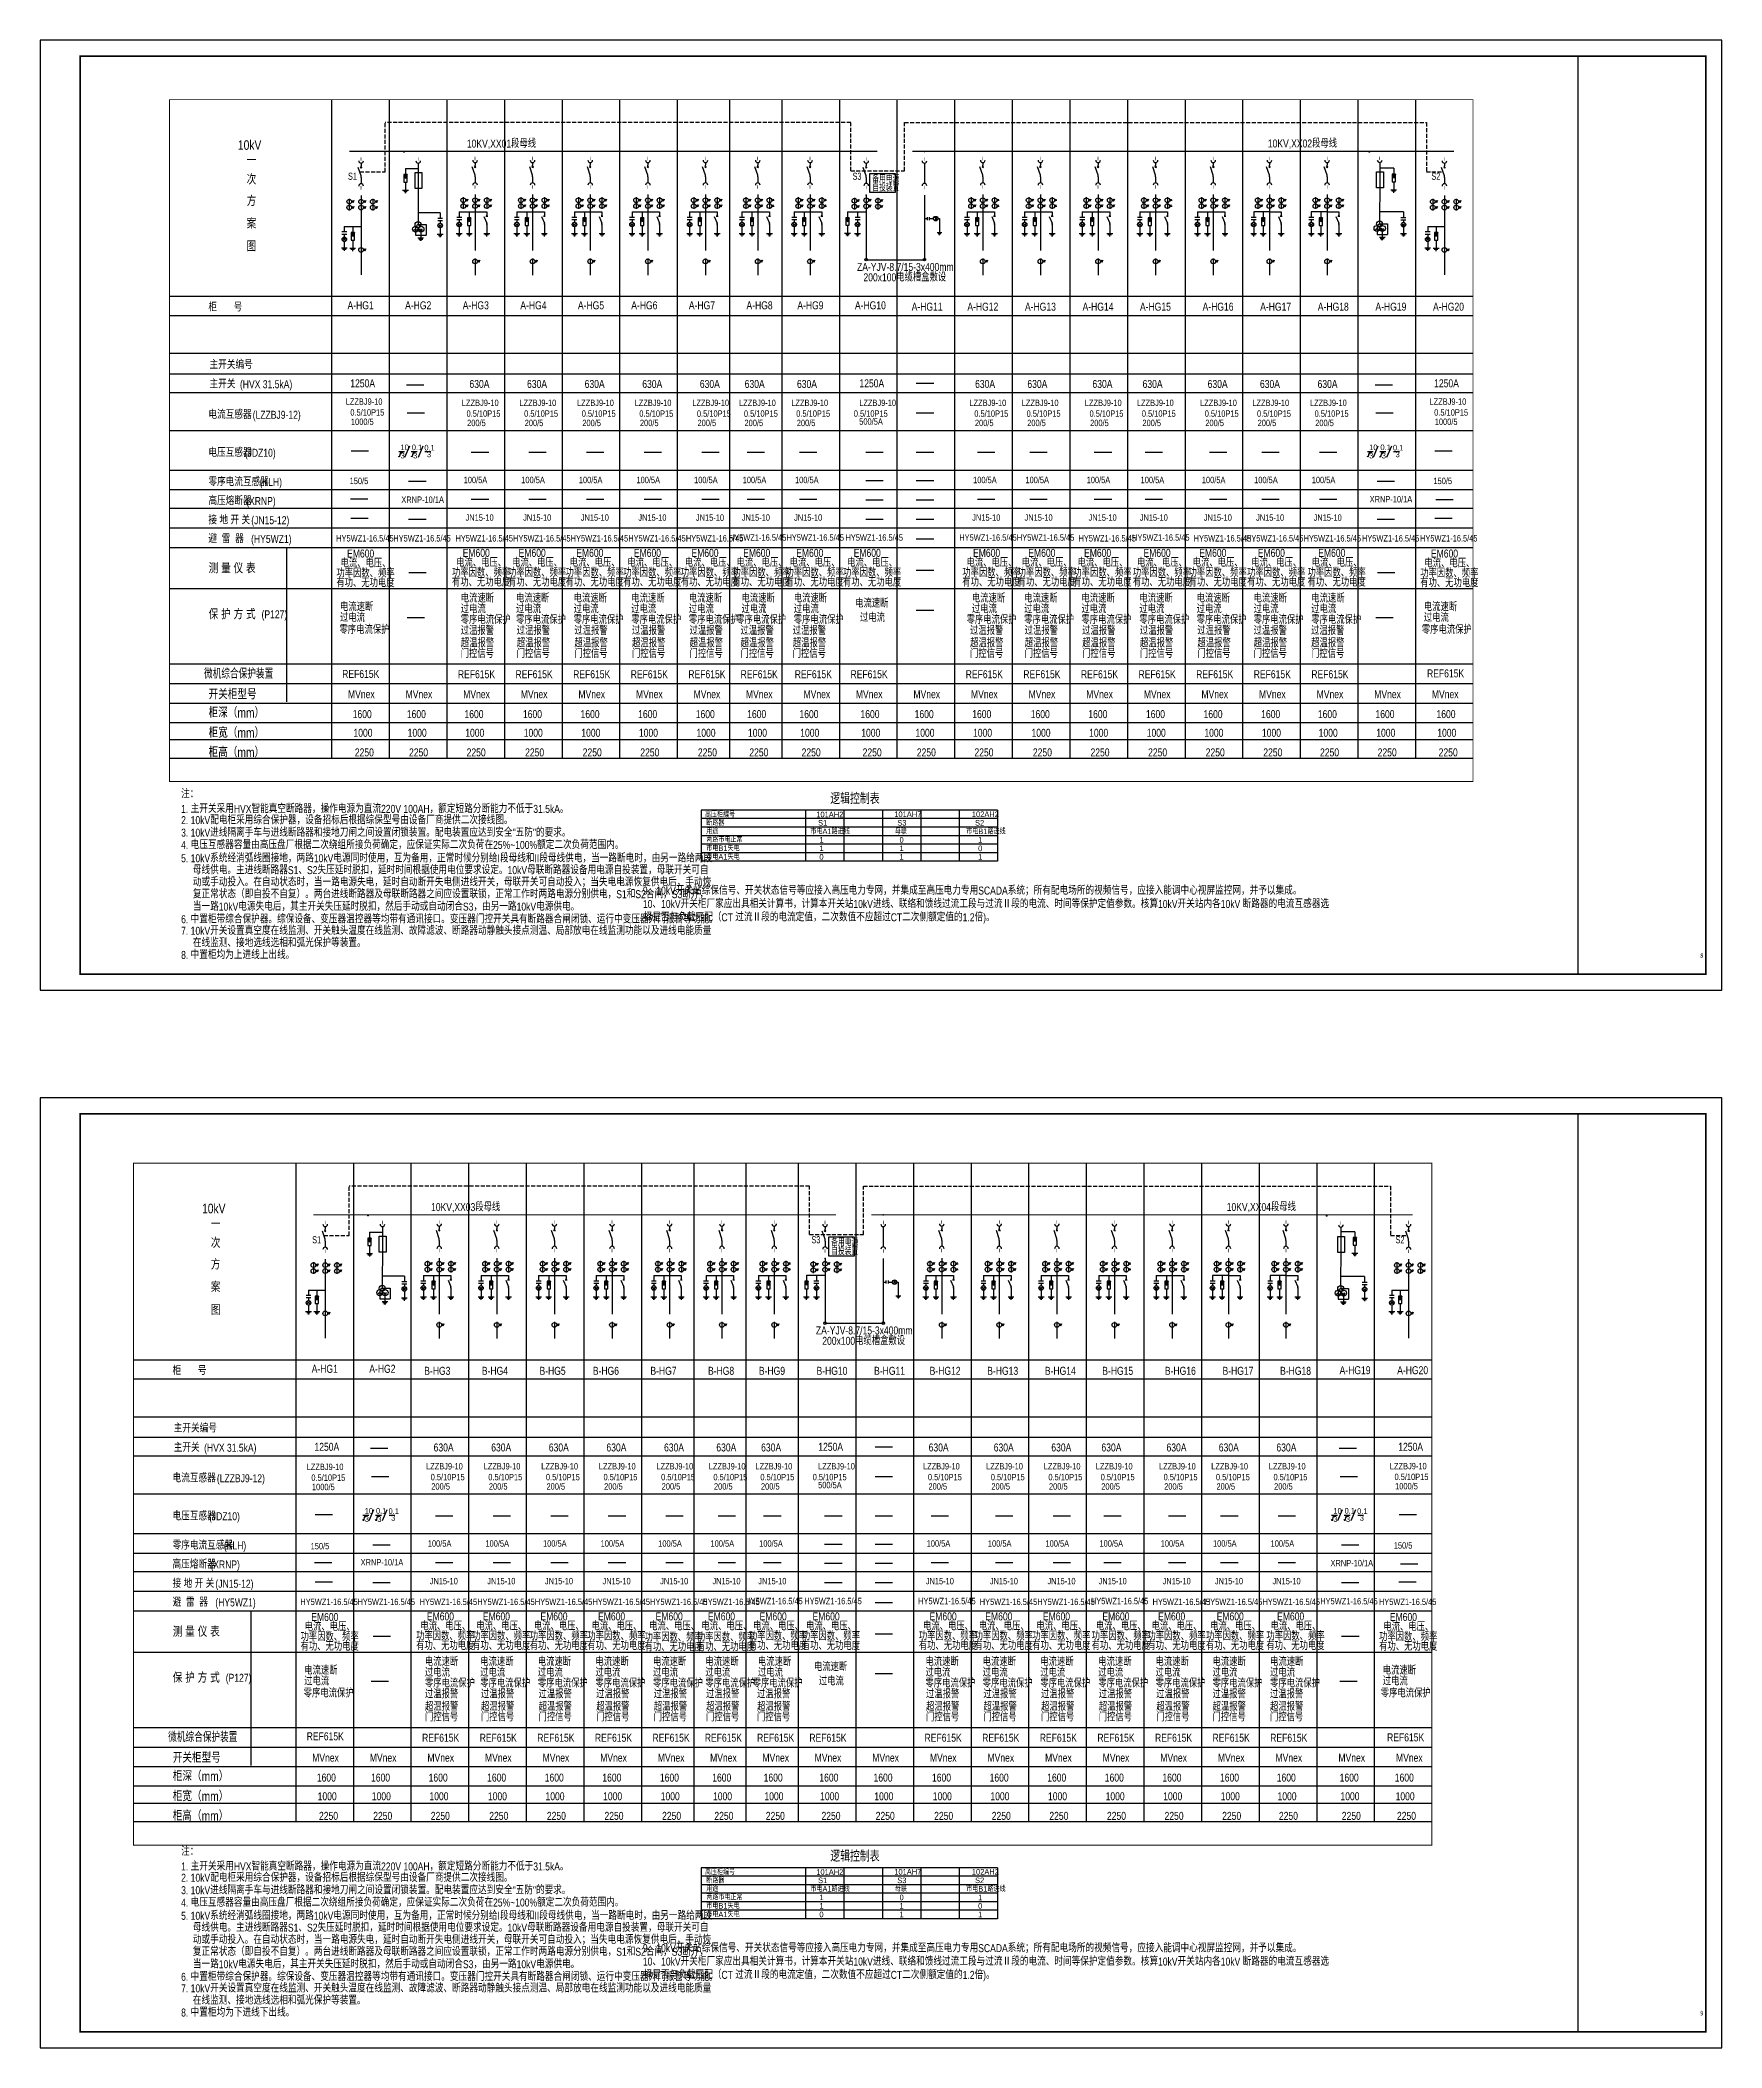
# Model space of a CAD drawing. Extents: x 562591 to 1355713, y 459382 to 835216.
# Drawn here: x 562591 to 667691, y 709699 to 835216 of the extents above; entities that cross this region are included whole.
import ezdxf
from ezdxf.enums import TextEntityAlignment as Align

# ---------------------------------------------------------------- set-up
doc = ezdxf.new("R2010")
doc.units = 0
doc.header["$LTSCALE"] = 1000
doc.header["$MEASUREMENT"] = 0
doc.linetypes.add('DASH', pattern=[0.35, 0.25, -0.1])
for name, color, linetype in [('1', 8, 'Continuous'), ('A', 7, 'Continuous'), ('EQUIP', 3, 'Continuous'), ('TEL_TITLE', 7, 'Continuous'), ('WIRE-照明', 1, 'Continuous'), ('公共标注层', 8, 'Continuous'), ('动力平面导线层', 3, 'Continuous'), ('照明平面导线层', 1, 'Continuous')]:
    doc.layers.add(name, color=color, linetype=linetype)
doc.layers.add('E-LIGH-INN-TEXT', color=7, linetype='Continuous', lineweight=25)
doc.styles.add('CAPDI-仿宋', font='', dxfattribs={"width": 0.75})
doc.styles.add('fs', font='fszk.shx', dxfattribs={"width": 0.8, "bigfont": 'hztxt.shx'})
doc.styles.add('H1', font='jrs.shx', dxfattribs={"width": 0.7, "bigfont": 'jhz.shx'})
doc.styles.add('hz', font='jrs.shx', dxfattribs={"width": 0.7, "bigfont": 'hztxt.shx'})
doc.styles.add('HZLZB', font='txt', dxfattribs={"width": 0.666667, "bigfont": 'hztxt'})
doc.styles.add('Lee', font='jrs.shx', dxfattribs={"bigfont": 'hztxt.shx'})
doc.styles.add('设计院字体(0.7)', font='xcsg.shx', dxfattribs={"width": 0.7, "bigfont": 'hztxt.shx'})
doc.styles.get('CAPDI-仿宋').set_extended_font_data('FangSong')
doc.linetypes.add('接地线', pattern='A,500,[136,eesltype.shx,S=100,R=0,X=0,Y=0],500,-200,60,-200', length=1460)

msp = doc.modelspace()

# ---------------------------------------------------------------- texts
at = {"color": 0, "width": 0.8}
for s, height, style, p in [('10kV', 600, 'H1', (574950, 828359)), ('10KV,XX01段母线', 500, 'H1', (589259, 828497)), ('10KV,XX02段母线', 500, 'H1', (639317, 828505)), ('一', 600, 'H1', (575497, 827384)), ('次', 600, 'H1', (575497, 826196)), ('方', 600, 'H1', (575497, 824850)), ('案', 600, 'H1', (575497, 823442)), ('图', 600, 'H1', (575497, 822013)), ('ZA-YJV-8.7/15-3x400mm!', 500, 'H1', (613644, 820787)), ('200x100电缆槽盒敷设', 500, 'H1', (614043, 820138)), ('柜       号', 500, 'Lee', (573106, 818261)), ('A-HG1', 500, 'H1', (581800, 818388)), ('A-HG2', 500, 'H1', (585400, 818388)), ('A-HG3', 500, 'H1', (589000, 818388)), ('A-HG4', 500, 'H1', (592600, 818388)), ('A-HG5', 500, 'H1', (596200, 818388)), ('A-HG6', 500, 'H1', (599533, 818388)), ('A-HG7', 500, 'Lee', (603133, 818388)), ('A-HG8', 500, 'Lee', (606733, 818388)), ('A-HG9', 500, 'Lee', (609913, 818388)), ('A-HG10', 500, 'H1', (613513, 818388)), ('A-HG11', 500, 'H1', (617059, 818302)), ('A-HG12', 500, 'H1', (620539, 818302)), ('A-HG13', 500, 'H1', (624139, 818302)), ('A-HG14', 500, 'H1', (627739, 818302)), ('A-HG15', 500, 'H1', (631327, 818302)), ('A-HG16', 500, 'H1', (635241, 818302)), ('A-HG17', 500, 'H1', (638841, 818302)), ('A-HG18', 500, 'H1', (642441, 818302)), ('A-HG19', 500, 'H1', (646042, 818302)), ('A-HG20', 500, 'H1', (649642, 818302)), ('10kV', 600, 'H1', (572711, 761872)), ('10KV,XX03段母线', 500, 'H1', (587020, 762010)), ('10KV,XX04段母线', 500, 'H1', (636746, 762017)), ('一', 600, 'H1', (573258, 760896)), ('次', 600, 'H1', (573258, 759708)), ('方', 600, 'H1', (573258, 758362)), ('案', 600, 'H1', (573258, 756955)), ('图', 600, 'H1', (573258, 755526)), ('ZA-YJV-8.7/15-3x400mm!', 500, 'H1', (611074, 754300)), ('200x100电缆槽盒敷设', 500, 'H1', (611472, 753650)), ('柜       号', 500, 'Lee', (570867, 751774)), ('A-HG1', 500, 'H1', (579561, 751901)), ('A-HG2', 500, 'H1', (583161, 751901)), ('B-HG3', 500, 'H1', (586597, 751775)), ('B-HG4', 500, 'H1', (590197, 751775)), ('B-HG5', 500, 'H1', (593797, 751775)), ('B-HG6', 500, 'H1', (597130, 751775)), ('B-HG7', 500, 'Lee', (600730, 751775)), ('B-HG8', 500, 'Lee', (604330, 751775)), ('B-HG9', 500, 'Lee', (607510, 751775)), ('B-HG10', 500, 'H1', (611110, 751775)), ('B-HG11', 500, 'H1', (614710, 751775)), ('B-HG12', 500, 'H1', (618182, 751775)), ('B-HG13', 500, 'H1', (621782, 751775)), ('B-HG14', 500, 'H1', (625382, 751775)), ('B-HG15', 500, 'H1', (628970, 751775)), ('B-HG16', 500, 'H1', (632884, 751775)), ('B-HG17', 500, 'H1', (636484, 751775)), ('B-HG18', 500, 'H1', (640084, 751775)), ('A-HG19', 500, 'H1', (643803, 751814)), ('A-HG20', 500, 'H1', (647403, 751814))]:
    msp.add_text(s, height=height, dxfattribs=dict(at, style=style)).set_placement(p)
at = {"color": 7}
for s, height, style, width, p in [('主开关编号', 500, 'Lee', 0.8, (573177, 814663)), ('主开关', 500, 'Lee', 0.8, (573177, 813453)), ('(HVX 31.5kA)', 500, 'Lee', 0.8, (575077, 813453)), ('1250A', 500, 'H1', 0.8, (581974, 813511)), ('630A', 500, 'H1', 0.8, (589421, 813472)), ('630A', 500, 'H1', 0.8, (593021, 813472)), ('630A', 500, 'H1', 0.8, (596621, 813472)), ('630A', 500, 'H1', 0.8, (600221, 813472)), ('630A', 500, 'H1', 0.8, (603821, 813472)), ('630A', 500, 'H1', 0.8, (606622, 813472)), ('630A', 500, 'H1', 0.8, (609890, 813472)), ('1250A', 500, 'H1', 0.8, (613794, 813511)), ('630A', 500, 'H1', 0.8, (621022, 813472)), ('630A', 500, 'H1', 0.8, (624290, 813472)), ('630A', 500, 'H1', 0.8, (628357, 813472)), ('630A', 500, 'H1', 0.8, (631490, 813472)), ('630A', 500, 'H1', 0.8, (635557, 813472)), ('630A', 500, 'H1', 0.8, (638825, 813472)), ('630A', 500, 'H1', 0.8, (642425, 813472)), ('1250A', 500, 'H1', 0.8, (649710, 813511)), ('电流互感器', 500, 'Lee', 0.8, (573106, 811545)), ('LZZBJ9-10', 400, 'H1', 0.8, (581684, 812417)), ('0.5/10P15', 400, 'H1', 0.8, (581977, 811743)), ('LZZBJ9-10', 400, 'H1', 0.8, (588945, 812344)), ('LZZBJ9-10', 400, 'H1', 0.8, (592545, 812344)), ('LZZBJ9-10', 400, 'H1', 0.8, (596145, 812344)), ('LZZBJ9-10', 400, 'H1', 0.8, (599745, 812344)), ('LZZBJ9-10', 400, 'H1', 0.8, (603345, 812344)), ('LZZBJ9-10', 400, 'H1', 0.8, (606268, 812344)), ('LZZBJ9-10', 400, 'H1', 0.8, (609536, 812344)), ('LZZBJ9-10', 400, 'H1', 0.8, (613781, 812344)), ('LZZBJ9-10', 400, 'H1', 0.8, (620668, 812344)), ('LZZBJ9-10', 400, 'H1', 0.8, (623936, 812344)), ('LZZBJ9-10', 400, 'H1', 0.8, (627881, 812344)), ('LZZBJ9-10', 400, 'H1', 0.8, (631136, 812344)), ('LZZBJ9-10', 400, 'H1', 0.8, (635081, 812344)), ('LZZBJ9-10', 400, 'H1', 0.8, (638349, 812344)), ('LZZBJ9-10', 400, 'H1', 0.8, (641949, 812344)), ('LZZBJ9-10', 400, 'H1', 0.8, (649420, 812417)), ('0.5/10P15', 400, 'H1', 0.8, (649713, 811743)), ('(LZZBJ9-12)', 500, 'Lee', 0.8, (575875, 811545)), ('1000/5', 400, 'H1', 0.8, (582014, 811159)), ('0.5/10P15', 400, 'H1', 0.8, (589238, 811669)), ('200/5', 400, 'H1', 0.8, (589275, 811085)), ('0.5/10P15', 400, 'H1', 0.8, (592838, 811669)), ('200/5', 400, 'H1', 0.8, (592875, 811085)), ('0.5/10P15', 400, 'H1', 0.8, (596438, 811669)), ('200/5', 400, 'H1', 0.8, (596475, 811085)), ('0.5/10P15', 400, 'H1', 0.8, (600038, 811669)), ('200/5', 400, 'H1', 0.8, (600075, 811085)), ('0.5/10P15', 400, 'H1', 0.8, (603638, 811669)), ('200/5', 400, 'H1', 0.8, (603675, 811085)), ('0.5/10P15', 400, 'H1', 0.8, (606574, 811669)), ('200/5', 400, 'H1', 0.8, (606611, 811085)), ('0.5/10P15', 400, 'H1', 0.8, (609842, 811669)), ('200/5', 400, 'H1', 0.8, (609879, 811085)), ('0.5/10P15', 400, 'H1', 0.8, (613442, 811669)), ('500/5A', 400, 'H1', 0.8, (613781, 811171)), ('0.5/10P15', 400, 'H1', 0.8, (620974, 811669)), ('200/5', 400, 'H1', 0.8, (621011, 811085)), ('0.5/10P15', 400, 'H1', 0.8, (624242, 811669)), ('200/5', 400, 'H1', 0.8, (624279, 811085)), ('0.5/10P15', 400, 'H1', 0.8, (628174, 811669)), ('200/5', 400, 'H1', 0.8, (628211, 811085)), ('0.5/10P15', 400, 'H1', 0.8, (631442, 811669)), ('200/5', 400, 'H1', 0.8, (631479, 811085)), ('0.5/10P15', 400, 'H1', 0.8, (635374, 811669)), ('200/5', 400, 'H1', 0.8, (635411, 811085)), ('0.5/10P15', 400, 'H1', 0.8, (638642, 811669)), ('200/5', 400, 'H1', 0.8, (638679, 811085)), ('0.5/10P15', 400, 'H1', 0.8, (642242, 811669)), ('200/5', 400, 'H1', 0.8, (642279, 811085)), ('1000/5', 400, 'H1', 0.8, (649750, 811159)), ('电压互感器', 500, 'Lee', 0.8, (573106, 809170)), ('(JDZ10)', 500, 'Lee', 0.8, (575380, 809170)), ('零序电流互感器', 500, 'Lee', 0.8, (573106, 807343)), ('(KLH)', 500, 'Lee', 0.8, (576309, 807343)), ('150/5', 400, 'H1', 0.8, (581932, 807459)), ('100/5A', 400, 'H1', 0.8, (589058, 807519)), ('100/5A', 400, 'H1', 0.8, (592658, 807519)), ('100/5A', 400, 'H1', 0.8, (596258, 807519)), ('100/5A', 400, 'H1', 0.8, (599858, 807519)), ('100/5A', 400, 'H1', 0.8, (603458, 807519)), ('100/5A', 400, 'H1', 0.8, (606498, 807519)), ('100/5A', 400, 'H1', 0.8, (609767, 807519)), ('100/5A', 400, 'H1', 0.8, (620898, 807519)), ('100/5A', 400, 'H1', 0.8, (624167, 807519)), ('100/5A', 400, 'H1', 0.8, (627994, 807519)), ('100/5A', 400, 'H1', 0.8, (631367, 807519)), ('100/5A', 400, 'H1', 0.8, (635194, 807519)), ('100/5A', 400, 'H1', 0.8, (638462, 807519)), ('100/5A', 400, 'H1', 0.8, (642062, 807519)), ('150/5', 400, 'H1', 0.8, (649668, 807459)), ('高压熔断器', 500, 'Lee', 0.8, (573106, 806155)), ('(XRNP)', 500, 'Lee', 0.8, (575469, 806155)), ('XRNP-10/1A', 400, 'Lee', 0.8, (585164, 806287)), ('XRNP-10/1A', 400, 'Lee', 0.8, (645681, 806316)), ('接 地 开 关', 500, 'Lee', 0.8, (573106, 804953)), ('(JN15-12)', 500, 'Lee', 0.8, (575784, 804953)), ('JN15-10', 400, 'H1', 0.8, (589176, 805167)), ('JN15-10', 400, 'H1', 0.8, (592776, 805167)), ('JN15-10', 400, 'H1', 0.8, (596376, 805167)), ('JN15-10', 400, 'H1', 0.8, (599976, 805167)), ('JN15-10', 400, 'H1', 0.8, (603576, 805167)), ('JN15-10', 400, 'H1', 0.8, (606442, 805167)), ('JN15-10', 400, 'H1', 0.8, (609710, 805167)), ('JN15-10', 400, 'H1', 0.8, (620842, 805167)), ('JN15-10', 400, 'H1', 0.8, (624110, 805167)), ('JN15-10', 400, 'H1', 0.8, (628112, 805167)), ('JN15-10', 400, 'H1', 0.8, (631310, 805167)), ('JN15-10', 400, 'H1', 0.8, (635312, 805167)), ('JN15-10', 400, 'H1', 0.8, (638580, 805167)), ('JN15-10', 400, 'H1', 0.8, (642180, 805167)), ('避  雷  器', 500, 'Lee', 0.8, (573106, 803783)), ('(HY5WZ1)', 500, 'Lee', 0.8, (575776, 803783)), ('HY5WZ1-16.5/45', 400, 'H1', 0.8, (581091, 803872)), ('EM600', 500, 'H1', 0.8, (581774, 802870)), ('HY5WZ1-16.5/45', 400, 'H1', 0.8, (584662, 803872)), ('HY5WZ1-16.5/45', 400, 'H1', 0.8, (588546, 803872)), ('EM600', 500, 'H1', 0.8, (588998, 802910)), ('HY5WZ1-16.5/45', 400, 'H1', 0.8, (592146, 803872)), ('EM600', 500, 'H1', 0.8, (592496, 802910)), ('HY5WZ1-16.5/45', 400, 'H1', 0.8, (595746, 803872)), ('EM600', 500, 'H1', 0.8, (596096, 802910)), ('HY5WZ1-16.5/45', 400, 'H1', 0.8, (599346, 803872)), ('EM600', 500, 'H1', 0.8, (599696, 802910)), ('HY5WZ1-16.5/45', 400, 'H1', 0.8, (602946, 803872)), ('EM600', 500, 'H1', 0.8, (603296, 802910)), ('HY5WZ1-16.5/45', 400, 'H1', 0.8, (605631, 803921)), ('EM600', 500, 'H1', 0.8, (606526, 802910)), ('HY5WZ1-16.5/45', 400, 'H1', 0.8, (609231, 803921)), ('EM600', 500, 'H1', 0.8, (609842, 802910)), ('HY5WZ1-16.5/45', 400, 'H1', 0.8, (612920, 803921)), ('EM600', 500, 'H1', 0.8, (613434, 802910)), ('HY5WZ1-16.5/45', 400, 'H1', 0.8, (620031, 803921)), ('EM600', 500, 'H1', 0.8, (620894, 802910)), ('HY5WZ1-16.5/45', 400, 'H1', 0.8, (623631, 803921)), ('EM600', 500, 'H1', 0.8, (624348, 802910)), ('HY5WZ1-16.5/45', 400, 'H1', 0.8, (627483, 803872)), ('EM600', 500, 'H1', 0.8, (627832, 802910)), ('HY5WZ1-16.5/45', 400, 'H1', 0.8, (630831, 803921)), ('EM600', 500, 'H1', 0.8, (631548, 802910)), ('HY5WZ1-16.5/45', 400, 'H1', 0.8, (634683, 803872)), ('EM600', 500, 'H1', 0.8, (635032, 802910)), ('HY5WZ1-16.5/45', 400, 'H1', 0.8, (637951, 803872)), ('EM600', 500, 'H1', 0.8, (638691, 802910)), ('HY5WZ1-16.5/45', 400, 'H1', 0.8, (641551, 803872)), ('EM600', 500, 'H1', 0.8, (642467, 802910)), ('HY5WZ1-16.5/45', 400, 'H1', 0.8, (645198, 803872)), ('HY5WZ1-16.5/45', 400, 'H1', 0.8, (648827, 803872)), ('EM600', 500, 'H1', 0.8, (649510, 802870)), ('测 量 仪 表', 600, 'H1', 0.8, (573120, 801889)), ('功率因数、频率', 500, 'H1', 0.8, (581103, 801629)), ('电流、电压、', 500, 'H1', 0.8, (581366, 802255)), ('功率因数、频率', 500, 'H1', 0.8, (588327, 801669)), ('电流、电压、', 500, 'H1', 0.8, (588590, 802295)), ('功率因数、频率', 500, 'H1', 0.8, (591825, 801669)), ('电流、电压、', 500, 'H1', 0.8, (592088, 802295)), ('功率因数、频率', 500, 'H1', 0.8, (595425, 801669)), ('电流、电压、', 500, 'H1', 0.8, (595688, 802295)), ('功率因数、频率', 500, 'H1', 0.8, (599025, 801669)), ('电流、电压、', 500, 'H1', 0.8, (599288, 802295)), ('功率因数、频率', 500, 'H1', 0.8, (602625, 801669)), ('电流、电压、', 500, 'H1', 0.8, (602888, 802295)), ('功率因数、频率', 500, 'H1', 0.8, (605855, 801669)), ('电流、电压、', 500, 'H1', 0.8, (606118, 802295)), ('功率因数、频率', 500, 'H1', 0.8, (609171, 801669)), ('电流、电压、', 500, 'H1', 0.8, (609434, 802295)), ('功率因数、频率', 500, 'H1', 0.8, (612763, 801669)), ('电流、电压、', 500, 'H1', 0.8, (613026, 802295)), ('功率因数、频率', 500, 'H1', 0.8, (620223, 801669)), ('电流、电压、', 500, 'H1', 0.8, (620486, 802295)), ('功率因数、频率', 500, 'H1', 0.8, (623677, 801669)), ('电流、电压、', 500, 'H1', 0.8, (623940, 802295)), ('功率因数、频率', 500, 'H1', 0.8, (627161, 801669)), ('电流、电压、', 500, 'H1', 0.8, (627424, 802295)), ('功率因数、频率', 500, 'H1', 0.8, (630877, 801669)), ('电流、电压、', 500, 'H1', 0.8, (631140, 802295)), ('功率因数、频率', 500, 'H1', 0.8, (634361, 801669)), ('电流、电压、', 500, 'H1', 0.8, (634624, 802295)), ('功率因数、频率', 500, 'H1', 0.8, (638020, 801669)), ('电流、电压、', 500, 'H1', 0.8, (638283, 802295)), ('功率因数、频率', 500, 'H1', 0.8, (641796, 801669)), ('电流、电压、', 500, 'H1', 0.8, (642059, 802295)), ('功率因数、频率', 500, 'H1', 0.8, (648839, 801629)), ('电流、电压、', 500, 'H1', 0.8, (649102, 802255)), ('有功、无功电度', 500, 'H1', 0.8, (581103, 801023)), ('有功、无功电度', 500, 'H1', 0.8, (588327, 801063)), ('有功、无功电度', 500, 'H1', 0.8, (591825, 801063)), ('有功、无功电度', 500, 'H1', 0.8, (595425, 801063)), ('有功、无功电度', 500, 'H1', 0.8, (599025, 801063)), ('有功、无功电度', 500, 'H1', 0.8, (602625, 801063)), ('有功、无功电度', 500, 'H1', 0.8, (605855, 801063)), ('有功、无功电度', 500, 'H1', 0.8, (609171, 801063)), ('有功、无功电度', 500, 'H1', 0.8, (612763, 801063)), ('有功、无功电度', 500, 'H1', 0.8, (620223, 801063)), ('有功、无功电度', 500, 'H1', 0.8, (623677, 801063)), ('有功、无功电度', 500, 'H1', 0.8, (627161, 801063)), ('有功、无功电度', 500, 'H1', 0.8, (630877, 801063)), ('有功、无功电度', 500, 'H1', 0.8, (634361, 801063)), ('有功、无功电度', 500, 'H1', 0.8, (638020, 801063)), ('有功、无功电度', 500, 'H1', 0.8, (641796, 801063)), ('有功、无功电度', 500, 'H1', 0.8, (648839, 801023)), ('保 护 方 式', 600, 'H1', 0.8, (573120, 799013)), ('(P127)', 500, 'H1', 0.8, (576427, 799071)), ('电流速断', 500, 'H1', 0.8, (581332, 799525)), ('过电流', 500, 'H1', 0.8, (588877, 799394)), ('电流速断', 500, 'H1', 0.8, (588877, 800066)), ('过电流', 500, 'H1', 0.8, (592333, 799394)), ('电流速断', 500, 'H1', 0.8, (592333, 800066)), ('过电流', 500, 'H1', 0.8, (595933, 799394)), ('电流速断', 500, 'H1', 0.8, (595933, 800066)), ('过电流', 500, 'H1', 0.8, (599533, 799394)), ('电流速断', 500, 'H1', 0.8, (599533, 800066)), ('过电流', 500, 'H1', 0.8, (603133, 799394)), ('电流速断', 500, 'H1', 0.8, (603133, 800066)), ('过电流', 500, 'H1', 0.8, (606423, 799394)), ('电流速断', 500, 'H1', 0.8, (606423, 800066)), ('过电流', 500, 'H1', 0.8, (609691, 799394)), ('电流速断', 500, 'H1', 0.8, (609691, 800066)), ('电流速断', 500, 'H1', 0.8, (613527, 799747)), ('过电流', 500, 'H1', 0.8, (620823, 799394)), ('电流速断', 500, 'H1', 0.8, (620823, 800066)), ('过电流', 500, 'H1', 0.8, (624091, 799394)), ('电流速断', 500, 'H1', 0.8, (624091, 800066)), ('过电流', 500, 'H1', 0.8, (627669, 799394)), ('电流速断', 500, 'H1', 0.8, (627669, 800066)), ('过电流', 500, 'H1', 0.8, (631291, 799394)), ('电流速断', 500, 'H1', 0.8, (631291, 800066)), ('过电流', 500, 'H1', 0.8, (634869, 799394)), ('电流速断', 500, 'H1', 0.8, (634869, 800066)), ('过电流', 500, 'H1', 0.8, (638430, 799394)), ('电流速断', 500, 'H1', 0.8, (638430, 800066)), ('过电流', 500, 'H1', 0.8, (642030, 799394)), ('电流速断', 500, 'H1', 0.8, (642030, 800066)), ('电流速断', 500, 'H1', 0.8, (649068, 799525)), ('零序电流保护', 500, 'H1', 0.8, (581299, 798100)), ('过电流', 500, 'H1', 0.8, (581332, 798853)), ('零序电流保护', 500, 'H1', 0.8, (588877, 798722)), ('过温报警', 500, 'H1', 0.8, (588877, 798043)), ('零序电流保护', 500, 'H1', 0.8, (592333, 798722)), ('过温报警', 500, 'H1', 0.8, (592376, 798043)), ('零序电流保护', 500, 'H1', 0.8, (595933, 798722)), ('过温报警', 500, 'H1', 0.8, (595976, 798043)), ('零序电流保护', 500, 'H1', 0.8, (599533, 798722)), ('过温报警', 500, 'H1', 0.8, (599576, 798043)), ('零序电流保护', 500, 'H1', 0.8, (603133, 798722)), ('过温报警', 500, 'H1', 0.8, (603176, 798043)), ('零序电流保护', 500, 'H1', 0.8, (606091, 798722)), ('过温报警', 500, 'H1', 0.8, (606362, 798043)), ('过温报警', 500, 'H1', 0.8, (609624, 798043)), ('零序电流保护', 500, 'H1', 0.8, (609691, 798722)), ('过电流', 500, 'H1', 0.8, (613828, 798853)), ('零序电流保护', 500, 'H1', 0.8, (620491, 798722)), ('过温报警', 500, 'H1', 0.8, (620705, 798043)), ('零序电流保护', 500, 'H1', 0.8, (624091, 798722)), ('过温报警', 500, 'H1', 0.8, (624121, 798043)), ('零序电流保护', 500, 'H1', 0.8, (627669, 798722)), ('过温报警', 500, 'H1', 0.8, (627712, 798043)), ('零序电流保护', 500, 'H1', 0.8, (631291, 798722)), ('过温报警', 500, 'H1', 0.8, (631321, 798043)), ('零序电流保护', 500, 'H1', 0.8, (634869, 798722)), ('过温报警', 500, 'H1', 0.8, (634912, 798043)), ('零序电流保护', 500, 'H1', 0.8, (638430, 798722)), ('过温报警', 500, 'H1', 0.8, (638430, 798043)), ('过温报警', 500, 'H1', 0.8, (642021, 798043)), ('零序电流保护', 500, 'H1', 0.8, (642030, 798722)), ('零序电流保护', 500, 'H1', 0.8, (648942, 798100)), ('过电流', 500, 'H1', 0.8, (649068, 798853)), ('超温报警', 500, 'H1', 0.8, (588884, 797266)), ('门控信号', 500, 'H1', 0.8, (588876, 796604)), ('超温报警', 500, 'H1', 0.8, (592383, 797266)), ('门控信号', 500, 'H1', 0.8, (592375, 796604)), ('超温报警', 500, 'H1', 0.8, (595983, 797266)), ('门控信号', 500, 'H1', 0.8, (595975, 796604)), ('超温报警', 500, 'H1', 0.8, (599583, 797266)), ('门控信号', 500, 'H1', 0.8, (599575, 796604)), ('超温报警', 500, 'H1', 0.8, (603183, 797266)), ('门控信号', 500, 'H1', 0.8, (603175, 796604)), ('超温报警', 500, 'H1', 0.8, (606369, 797266)), ('门控信号', 500, 'H1', 0.8, (606360, 796604)), ('超温报警', 500, 'H1', 0.8, (609631, 797266)), ('门控信号', 500, 'H1', 0.8, (609623, 796604)), ('超温报警', 500, 'H1', 0.8, (620712, 797266)), ('门控信号', 500, 'H1', 0.8, (620704, 796604)), ('超温报警', 500, 'H1', 0.8, (624128, 797266)), ('门控信号', 500, 'H1', 0.8, (624120, 796604)), ('超温报警', 500, 'H1', 0.8, (627719, 797266)), ('门控信号', 500, 'H1', 0.8, (627711, 796604)), ('超温报警', 500, 'H1', 0.8, (631328, 797266)), ('门控信号', 500, 'H1', 0.8, (631320, 796604)), ('超温报警', 500, 'H1', 0.8, (634919, 797266)), ('门控信号', 500, 'H1', 0.8, (634911, 796604)), ('超温报警', 500, 'H1', 0.8, (638437, 797266)), ('门控信号', 500, 'H1', 0.8, (638429, 796604)), ('超温报警', 500, 'H1', 0.8, (642028, 797266)), ('门控信号', 500, 'H1', 0.8, (642019, 796604)), ('微机综合保护装置', 600, 'HZLZB', 0.666667, (572834, 795301)), ('REF615K', 500, 'H1', 0.8, (581468, 795343)), ('REF615K', 500, 'H1', 0.8, (588701, 795325)), ('REF615K', 500, 'H1', 0.8, (592301, 795325)), ('REF615K', 500, 'H1', 0.8, (595901, 795325)), ('REF615K', 500, 'H1', 0.8, (599501, 795325)), ('REF615K', 500, 'H1', 0.8, (603101, 795325)), ('REF615K', 500, 'H1', 0.8, (606369, 795325)), ('REF615K', 500, 'H1', 0.8, (609752, 795325)), ('REF615K', 500, 'H1', 0.8, (613237, 795325)), ('REF615K', 500, 'H1', 0.8, (620437, 795325)), ('REF615K', 500, 'H1', 0.8, (624037, 795325)), ('REF615K', 500, 'H1', 0.8, (627637, 795325)), ('REF615K', 500, 'H1', 0.8, (631237, 795325)), ('REF615K', 500, 'H1', 0.8, (634837, 795325)), ('REF615K', 500, 'H1', 0.8, (638437, 795325)), ('REF615K', 500, 'H1', 0.8, (642037, 795325)), ('REF615K', 500, 'H1', 0.8, (649268, 795377)), ('开关柜型号', 600, 'H1', 0.8, (573120, 794013)), ('MVnex', 500, 'H1', 0.8, (581832, 794076)), ('MVnex', 500, 'H1', 0.8, (585432, 794076)), ('MVnex', 500, 'H1', 0.8, (589032, 794076)), ('MVnex', 500, 'H1', 0.8, (592632, 794076)), ('MVnex', 500, 'H1', 0.8, (596232, 794076)), ('MVnex', 500, 'H1', 0.8, (599832, 794076)), ('MVnex', 500, 'H1', 0.8, (603432, 794076)), ('MVnex', 500, 'H1', 0.8, (606701, 794076)), ('MVnex', 500, 'H1', 0.8, (610301, 794076)), ('MVnex', 500, 'H1', 0.8, (613569, 794076)), ('MVnex', 500, 'H1', 0.8, (617169, 794076)), ('MVnex', 500, 'H1', 0.8, (620769, 794076)), ('MVnex', 500, 'H1', 0.8, (624369, 794076)), ('MVnex', 500, 'H1', 0.8, (627969, 794076)), ('MVnex', 500, 'H1', 0.8, (631569, 794076)), ('MVnex', 500, 'H1', 0.8, (635169, 794076)), ('MVnex', 500, 'H1', 0.8, (638769, 794076)), ('MVnex', 500, 'H1', 0.8, (642369, 794076)), ('MVnex', 500, 'H1', 0.8, (645969, 794076)), ('MVnex', 500, 'H1', 0.8, (649569, 794076)), ('柜深（mm）', 600, 'H1', 0.8, (573120, 792867)), ('1600', 500, 'H1', 0.8, (582123, 792831)), ('1600', 500, 'H1', 0.8, (585509, 792831)), ('1600', 500, 'H1', 0.8, (589109, 792831)), ('1600', 500, 'H1', 0.8, (592764, 792831)), ('1600', 500, 'H1', 0.8, (596364, 792831)), ('1600', 500, 'H1', 0.8, (599964, 792831)), ('1600', 500, 'H1', 0.8, (603564, 792831)), ('1600', 500, 'H1', 0.8, (606777, 792831)), ('1600', 500, 'H1', 0.8, (610045, 792831)), ('1600', 500, 'H1', 0.8, (613859, 792831)), ('1600', 500, 'H1', 0.8, (617245, 792831)), ('1600', 500, 'H1', 0.8, (620845, 792831)), ('1600', 500, 'H1', 0.8, (624500, 792831)), ('1600', 500, 'H1', 0.8, (628100, 792831)), ('1600', 500, 'H1', 0.8, (631700, 792831)), ('1600', 500, 'H1', 0.8, (635300, 792831)), ('1600', 500, 'H1', 0.8, (638900, 792831)), ('1600', 500, 'H1', 0.8, (642445, 792831)), ('1600', 500, 'H1', 0.8, (646045, 792831)), ('1600', 500, 'H1', 0.8, (649859, 792831)), ('柜宽（mm）', 600, 'H1', 0.8, (573120, 791614)), ('1000', 500, 'H1', 0.8, (582172, 791664)), ('1000', 500, 'H1', 0.8, (585559, 791664)), ('1000', 500, 'H1', 0.8, (589159, 791664)), ('1000', 500, 'H1', 0.8, (592813, 791664)), ('1000', 500, 'H1', 0.8, (596413, 791664)), ('1000', 500, 'H1', 0.8, (600013, 791664)), ('1000', 500, 'H1', 0.8, (603613, 791664)), ('1000', 500, 'H1', 0.8, (606827, 791664)), ('1000', 500, 'H1', 0.8, (610095, 791664)), ('1000', 500, 'H1', 0.8, (613908, 791664)), ('1000', 500, 'H1', 0.8, (617295, 791664)), ('1000', 500, 'H1', 0.8, (620895, 791664)), ('1000', 500, 'H1', 0.8, (624550, 791664)), ('1000', 500, 'H1', 0.8, (628150, 791664)), ('1000', 500, 'H1', 0.8, (631750, 791664)), ('1000', 500, 'H1', 0.8, (635350, 791664)), ('1000', 500, 'H1', 0.8, (638950, 791664)), ('1000', 500, 'H1', 0.8, (642495, 791664)), ('1000', 500, 'H1', 0.8, (646095, 791664)), ('1000', 500, 'H1', 0.8, (649908, 791664)), ('柜高（mm）', 600, 'H1', 0.8, (573120, 790390)), ('2250', 500, 'H1', 0.8, (582258, 790439)), ('2250', 500, 'H1', 0.8, (585645, 790439)), ('2250', 500, 'H1', 0.8, (589245, 790439)), ('2250', 500, 'H1', 0.8, (592899, 790439)), ('2250', 500, 'H1', 0.8, (596499, 790439)), ('2250', 500, 'H1', 0.8, (600099, 790439)), ('2250', 500, 'H1', 0.8, (603699, 790439)), ('2250', 500, 'H1', 0.8, (606913, 790439)), ('2250', 500, 'H1', 0.8, (610181, 790439)), ('2250', 500, 'H1', 0.8, (613994, 790439)), ('2250', 500, 'H1', 0.8, (617381, 790439)), ('2250', 500, 'H1', 0.8, (620981, 790439)), ('2250', 500, 'H1', 0.8, (624635, 790439)), ('2250', 500, 'H1', 0.8, (628235, 790439)), ('2250', 500, 'H1', 0.8, (631835, 790439)), ('2250', 500, 'H1', 0.8, (635435, 790439)), ('2250', 500, 'H1', 0.8, (639035, 790439)), ('2250', 500, 'H1', 0.8, (642581, 790439)), ('2250', 500, 'H1', 0.8, (646181, 790439)), ('2250', 500, 'H1', 0.8, (649994, 790439)), ('注：  ', 500, 'Lee', 0.8, (571402, 787836)), ('1. 主开关采用HVX智能真空断路器，操作电源为直流220V 100AH，额定短路分断能力不低于31.5kA。', 500, 'Lee', 0.8, (571402, 786907)), ('3. 10kV进线隔离手车与进线断路器和接地刀闸之间设置闭锁装置。配电装置应达到安全"五防"的要求。', 500, 'Lee', 0.8, (571402, 785421)), ('2. 10kV配电柜采用综合保护器，设备招标后根据综保型号由设备厂商提供二次接线图。', 500, 'Lee', 0.8, (571402, 786201)), ('4. 电压互感器容量由高压盘厂根据二次绕组所接负荷确定，应保证实际二次负荷在25%%%~100%%%额定二次负荷范围内。', 500, 'Lee', 0.8, (571402, 784651)), ('5. 10kV系统经消弧线圈接地，两路10kV电源同时使用，互为备用，正常时候分别给I段母线和II段母线供电，当一路断电时，由另一路给两段', 500, 'Lee', 0.8, (571402, 783820)), ('母线供电。主进线断路器S1、S2失压延时脱扣，延时时间根据使用电位要求设定。10kV母联断路器设备用电源自投装置，母联开关可自', 500, 'Lee', 0.8, (572135, 783078)), ('复正常状态（即自投不自复）。两台进线断路器及母联断路器之间应设置联锁，正常工作时两路电源分别供电，S1和S2合闸，S3断开， ', 500, 'Lee', 0.8, (572135, 781574)), ('动或手动投入。在自动状态时，当一路电源失电，延时自动断开失电侧进线开关，母联开关可自动投入；当失电电源恢复供电后，手动恢', 500, 'Lee', 0.8, (572135, 782322)), ('9、10kV开关站综保信号、开关状态信号等应接入高压电力专网，并集成至高压电力专用SCADA系统；所有配电场所的视频信号，应接入能调中心视屏监控网，并予以集成。', 500, 'Lee', 0.8, (600262, 781798)), ('当一路10kV电源失电后，其主开关失压延时脱扣，然后手动或自动闭合S3，由另一路10kV电源供电。', 500, 'Lee', 0.8, (572135, 780794)), ('10、10kV开关柜厂家应出具相关计算书，计算本开关站10kV进线、联络和馈线过流工段与过流Ⅱ段的电流、时间等保护定值参数。核算10kV开关站内各10kV 断路器的电流互感器选', 500, 'Lee', 0.8, (600262, 780961)), ('6. 中置柜带综合保护器。综保设备、变压器温控器等均带有通讯接口。变压器门控开关具有断路器合闸闭锁、运行中变压器外门报警等功能。', 500, 'Lee', 0.8, (571402, 780006)), ('7. 10kV开关设置真空度在线监测、开关触头温度在线监测、故障滤波、断路器动静触头接点测温、局部放电在线监测功能以及进线电能质量', 500, 'Lee', 0.8, (571402, 779286)), ('择是否与负载匹配（CT 过流Ⅱ段的电流定值，二次数值不应超过CT二次侧额定值的1.2倍)。', 500, 'Lee', 0.8, (600310, 780128)), ('8. 中置柜均为上进线上出线。', 500, 'Lee', 0.8, (571402, 777775)), ('在线监测、接地选线选相和弧光保护等装置。', 500, 'Lee', 0.8, (572135, 778529)), ('主开关编号', 500, 'Lee', 0.8, (570938, 748176)), ('主开关', 500, 'Lee', 0.8, (570938, 746965)), ('(HVX 31.5kA)', 500, 'Lee', 0.8, (572838, 746965)), ('1250A', 500, 'H1', 0.8, (579735, 747024)), ('630A', 500, 'H1', 0.8, (587182, 746984)), ('630A', 500, 'H1', 0.8, (590782, 746984)), ('630A', 500, 'H1', 0.8, (594382, 746984)), ('630A', 500, 'H1', 0.8, (597982, 746984)), ('630A', 500, 'H1', 0.8, (601582, 746984)), ('630A', 500, 'H1', 0.8, (604850, 746984)), ('630A', 500, 'H1', 0.8, (607651, 746984)), ('1250A', 500, 'H1', 0.8, (611223, 747024)), ('630A', 500, 'H1', 0.8, (618119, 746984)), ('630A', 500, 'H1', 0.8, (622186, 746984)), ('630A', 500, 'H1', 0.8, (625786, 746984)), ('630A', 500, 'H1', 0.8, (628919, 746984)), ('630A', 500, 'H1', 0.8, (632986, 746984)), ('630A', 500, 'H1', 0.8, (636254, 746984)), ('630A', 500, 'H1', 0.8, (639854, 746984)), ('1250A', 500, 'H1', 0.8, (647471, 747024)), ('电流互感器', 500, 'Lee', 0.8, (570867, 745058)), ('(LZZBJ9-12)', 500, 'Lee', 0.8, (573636, 745058)), ('LZZBJ9-10', 400, 'H1', 0.8, (579247, 745822)), ('0.5/10P15', 400, 'H1', 0.8, (579540, 745147)), ('LZZBJ9-10', 400, 'H1', 0.8, (586706, 745856)), ('0.5/10P15', 400, 'H1', 0.8, (586999, 745182)), ('LZZBJ9-10', 400, 'H1', 0.8, (590306, 745856)), ('0.5/10P15', 400, 'H1', 0.8, (590599, 745182)), ('LZZBJ9-10', 400, 'H1', 0.8, (593906, 745856)), ('0.5/10P15', 400, 'H1', 0.8, (594199, 745182)), ('LZZBJ9-10', 400, 'H1', 0.8, (597506, 745856)), ('0.5/10P15', 400, 'H1', 0.8, (597799, 745182)), ('LZZBJ9-10', 400, 'H1', 0.8, (601106, 745856)), ('0.5/10P15', 400, 'H1', 0.8, (601399, 745182)), ('LZZBJ9-10', 400, 'H1', 0.8, (604374, 745856)), ('0.5/10P15', 400, 'H1', 0.8, (604667, 745182)), ('LZZBJ9-10', 400, 'H1', 0.8, (607297, 745856)), ('0.5/10P15', 400, 'H1', 0.8, (607603, 745182)), ('0.5/10P15', 400, 'H1', 0.8, (610872, 745182)), ('LZZBJ9-10', 400, 'H1', 0.8, (611210, 745856)), ('LZZBJ9-10', 400, 'H1', 0.8, (617765, 745856)), ('0.5/10P15', 400, 'H1', 0.8, (618072, 745182)), ('LZZBJ9-10', 400, 'H1', 0.8, (621710, 745856)), ('0.5/10P15', 400, 'H1', 0.8, (622003, 745182)), ('LZZBJ9-10', 400, 'H1', 0.8, (625310, 745856)), ('0.5/10P15', 400, 'H1', 0.8, (625603, 745182)), ('LZZBJ9-10', 400, 'H1', 0.8, (628565, 745856)), ('0.5/10P15', 400, 'H1', 0.8, (628872, 745182)), ('LZZBJ9-10', 400, 'H1', 0.8, (632510, 745856)), ('0.5/10P15', 400, 'H1', 0.8, (632803, 745182)), ('LZZBJ9-10', 400, 'H1', 0.8, (635778, 745856)), ('0.5/10P15', 400, 'H1', 0.8, (636072, 745182)), ('LZZBJ9-10', 400, 'H1', 0.8, (639378, 745856)), ('0.5/10P15', 400, 'H1', 0.8, (639672, 745182)), ('LZZBJ9-10', 400, 'H1', 0.8, (646942, 745869)), ('0.5/10P15', 400, 'H1', 0.8, (647235, 745195)), ('1000/5', 400, 'H1', 0.8, (579577, 744563)), ('200/5', 400, 'H1', 0.8, (587036, 744598)), ('200/5', 400, 'H1', 0.8, (590636, 744598)), ('200/5', 400, 'H1', 0.8, (594236, 744598)), ('200/5', 400, 'H1', 0.8, (597836, 744598)), ('200/5', 400, 'H1', 0.8, (601436, 744598)), ('200/5', 400, 'H1', 0.8, (604704, 744598)), ('200/5', 400, 'H1', 0.8, (607640, 744598)), ('500/5A', 400, 'H1', 0.8, (611210, 744684)), ('200/5', 400, 'H1', 0.8, (618108, 744598)), ('200/5', 400, 'H1', 0.8, (622040, 744598)), ('200/5', 400, 'H1', 0.8, (625640, 744598)), ('200/5', 400, 'H1', 0.8, (628908, 744598)), ('200/5', 400, 'H1', 0.8, (632840, 744598)), ('200/5', 400, 'H1', 0.8, (636108, 744598)), ('200/5', 400, 'H1', 0.8, (639708, 744598)), ('1000/5', 400, 'H1', 0.8, (647272, 744611)), ('电压互感器', 500, 'Lee', 0.8, (570867, 742682)), ('(JDZ10)', 500, 'Lee', 0.8, (573141, 742682)), ('零序电流互感器', 500, 'Lee', 0.8, (570867, 740856)), ('(KLH)', 500, 'Lee', 0.8, (574070, 740856)), ('150/5', 400, 'H1', 0.8, (579495, 740864)), ('100/5A', 400, 'H1', 0.8, (586819, 741031)), ('100/5A', 400, 'H1', 0.8, (590419, 741031)), ('100/5A', 400, 'H1', 0.8, (594019, 741031)), ('100/5A', 400, 'H1', 0.8, (597619, 741031)), ('100/5A', 400, 'H1', 0.8, (601219, 741031)), ('100/5A', 400, 'H1', 0.8, (604487, 741031)), ('100/5A', 400, 'H1', 0.8, (607528, 741031)), ('100/5A', 400, 'H1', 0.8, (617996, 741031)), ('100/5A', 400, 'H1', 0.8, (621823, 741031)), ('100/5A', 400, 'H1', 0.8, (625423, 741031)), ('100/5A', 400, 'H1', 0.8, (628796, 741031)), ('100/5A', 400, 'H1', 0.8, (632623, 741031)), ('100/5A', 400, 'H1', 0.8, (635891, 741031)), ('100/5A', 400, 'H1', 0.8, (639491, 741031)), ('150/5', 400, 'H1', 0.8, (647190, 740911)), ('高压熔断器', 500, 'Lee', 0.8, (570867, 739668)), ('(XRNP)', 500, 'Lee', 0.8, (573230, 739668)), ('XRNP-10/1A', 400, 'Lee', 0.8, (582621, 739855)), ('XRNP-10/1A', 400, 'Lee', 0.8, (643234, 739807)), ('接 地 开 关', 500, 'Lee', 0.8, (570867, 738465)), ('(JN15-12)', 500, 'Lee', 0.8, (573545, 738465)), ('JN15-10', 400, 'H1', 0.8, (586937, 738680)), ('JN15-10', 400, 'H1', 0.8, (590537, 738680)), ('JN15-10', 400, 'H1', 0.8, (594137, 738680)), ('JN15-10', 400, 'H1', 0.8, (597737, 738680)), ('JN15-10', 400, 'H1', 0.8, (601337, 738680)), ('JN15-10', 400, 'H1', 0.8, (604605, 738680)), ('JN15-10', 400, 'H1', 0.8, (607471, 738680)), ('JN15-10', 400, 'H1', 0.8, (617939, 738680)), ('JN15-10', 400, 'H1', 0.8, (621941, 738680)), ('JN15-10', 400, 'H1', 0.8, (625541, 738680)), ('JN15-10', 400, 'H1', 0.8, (628739, 738680)), ('JN15-10', 400, 'H1', 0.8, (632741, 738680)), ('JN15-10', 400, 'H1', 0.8, (636009, 738680)), ('JN15-10', 400, 'H1', 0.8, (639609, 738680)), ('避  雷  器', 500, 'Lee', 0.8, (570867, 737295)), ('(HY5WZ1)', 500, 'Lee', 0.8, (573537, 737295)), ('HY5WZ1-16.5/45', 400, 'H1', 0.8, (578852, 737384)), ('EM600', 500, 'H1', 0.8, (579535, 736383)), ('HY5WZ1-16.5/45', 400, 'H1', 0.8, (582423, 737384)), ('HY5WZ1-16.5/45', 400, 'H1', 0.8, (586307, 737384)), ('EM600', 500, 'H1', 0.8, (586759, 736423)), ('HY5WZ1-16.5/45', 400, 'H1', 0.8, (589907, 737384)), ('EM600', 500, 'H1', 0.8, (590257, 736423)), ('HY5WZ1-16.5/45', 400, 'H1', 0.8, (593507, 737384)), ('EM600', 500, 'H1', 0.8, (593857, 736423)), ('HY5WZ1-16.5/45', 400, 'H1', 0.8, (597107, 737384)), ('EM600', 500, 'H1', 0.8, (597457, 736423)), ('HY5WZ1-16.5/45', 400, 'H1', 0.8, (600707, 737384)), ('EM600', 500, 'H1', 0.8, (601057, 736423)), ('HY5WZ1-16.5/45', 400, 'H1', 0.8, (603975, 737384)), ('EM600', 500, 'H1', 0.8, (604325, 736423)), ('HY5WZ1-16.5/45', 400, 'H1', 0.8, (606660, 737433)), ('EM600', 500, 'H1', 0.8, (607555, 736423)), ('HY5WZ1-16.5/45', 400, 'H1', 0.8, (610349, 737433)), ('EM600', 500, 'H1', 0.8, (610863, 736423)), ('HY5WZ1-16.5/45', 400, 'H1', 0.8, (617460, 737433)), ('EM600', 500, 'H1', 0.8, (618177, 736423)), ('HY5WZ1-16.5/45', 400, 'H1', 0.8, (621312, 737384)), ('EM600', 500, 'H1', 0.8, (621661, 736423)), ('HY5WZ1-16.5/45', 400, 'H1', 0.8, (624912, 737384)), ('EM600', 500, 'H1', 0.8, (625261, 736423)), ('HY5WZ1-16.5/45', 400, 'H1', 0.8, (628260, 737433)), ('EM600', 500, 'H1', 0.8, (628977, 736423)), ('HY5WZ1-16.5/45', 400, 'H1', 0.8, (632112, 737384)), ('EM600', 500, 'H1', 0.8, (632461, 736423)), ('HY5WZ1-16.5/45', 400, 'H1', 0.8, (635380, 737384)), ('EM600', 500, 'H1', 0.8, (636120, 736423)), ('HY5WZ1-16.5/45', 400, 'H1', 0.8, (638980, 737384)), ('EM600', 500, 'H1', 0.8, (639896, 736423)), ('HY5WZ1-16.5/45', 400, 'H1', 0.8, (642593, 737421)), ('HY5WZ1-16.5/45', 400, 'H1', 0.8, (646260, 737384)), ('EM600', 500, 'H1', 0.8, (646943, 736383)), ('测 量 仪 表', 600, 'H1', 0.8, (570881, 735401)), ('功率因数、频率', 500, 'H1', 0.8, (578864, 735141)), ('电流、电压、', 500, 'H1', 0.8, (579127, 735767)), ('功率因数、频率', 500, 'H1', 0.8, (586088, 735181)), ('电流、电压、', 500, 'H1', 0.8, (586351, 735807)), ('功率因数、频率', 500, 'H1', 0.8, (589586, 735181)), ('电流、电压、', 500, 'H1', 0.8, (589849, 735807)), ('功率因数、频率', 500, 'H1', 0.8, (593186, 735181)), ('电流、电压、', 500, 'H1', 0.8, (593449, 735807)), ('功率因数、频率', 500, 'H1', 0.8, (596786, 735181)), ('电流、电压、', 500, 'H1', 0.8, (597049, 735807)), ('功率因数、频率', 500, 'H1', 0.8, (600364, 735109)), ('电流、电压、', 500, 'H1', 0.8, (600649, 735807)), ('功率因数、频率', 500, 'H1', 0.8, (603632, 735109)), ('电流、电压、', 500, 'H1', 0.8, (603917, 735807)), ('功率因数、频率', 500, 'H1', 0.8, (606884, 735181)), ('电流、电压、', 500, 'H1', 0.8, (607147, 735807)), ('功率因数、频率', 500, 'H1', 0.8, (610192, 735181)), ('电流、电压、', 500, 'H1', 0.8, (610455, 735807)), ('功率因数、频率', 500, 'H1', 0.8, (617506, 735181)), ('电流、电压、', 500, 'H1', 0.8, (617769, 735807)), ('功率因数、频率', 500, 'H1', 0.8, (620990, 735181)), ('电流、电压、', 500, 'H1', 0.8, (621253, 735807)), ('功率因数、频率', 500, 'H1', 0.8, (624590, 735181)), ('电流、电压、', 500, 'H1', 0.8, (624853, 735807)), ('功率因数、频率', 500, 'H1', 0.8, (628306, 735181)), ('电流、电压、', 500, 'H1', 0.8, (628569, 735807)), ('功率因数、频率', 500, 'H1', 0.8, (631790, 735181)), ('电流、电压、', 500, 'H1', 0.8, (632053, 735807)), ('功率因数、频率', 500, 'H1', 0.8, (635449, 735181)), ('电流、电压、', 500, 'H1', 0.8, (635712, 735807)), ('功率因数、频率', 500, 'H1', 0.8, (639225, 735181)), ('电流、电压、', 500, 'H1', 0.8, (639488, 735807)), ('功率因数、频率', 500, 'H1', 0.8, (646272, 735141)), ('电流、电压、', 500, 'H1', 0.8, (646535, 735767)), ('有功、无功电度', 500, 'H1', 0.8, (578864, 734536)), ('有功、无功电度', 500, 'H1', 0.8, (586088, 734576)), ('有功、无功电度', 500, 'H1', 0.8, (589586, 734576)), ('有功、无功电度', 500, 'H1', 0.8, (593186, 734576)), ('有功、无功电度', 500, 'H1', 0.8, (596786, 734576)), ('有功、无功电度', 500, 'H1', 0.8, (600364, 734503)), ('有功、无功电度', 500, 'H1', 0.8, (603632, 734503)), ('有功、无功电度', 500, 'H1', 0.8, (606884, 734576)), ('有功、无功电度', 500, 'H1', 0.8, (610192, 734576)), ('有功、无功电度', 500, 'H1', 0.8, (617506, 734576)), ('有功、无功电度', 500, 'H1', 0.8, (620990, 734576)), ('有功、无功电度', 500, 'H1', 0.8, (624590, 734576)), ('有功、无功电度', 500, 'H1', 0.8, (628306, 734576)), ('有功、无功电度', 500, 'H1', 0.8, (631790, 734576)), ('有功、无功电度', 500, 'H1', 0.8, (635449, 734576)), ('有功、无功电度', 500, 'H1', 0.8, (639225, 734576)), ('有功、无功电度', 500, 'H1', 0.8, (646272, 734536)), ('保 护 方 式', 600, 'H1', 0.8, (570881, 732526)), ('(P127)', 500, 'H1', 0.8, (574188, 732584)), ('电流速断', 500, 'H1', 0.8, (579093, 733037)), ('过电流', 500, 'H1', 0.8, (586638, 732907)), ('电流速断', 500, 'H1', 0.8, (586638, 733579)), ('过电流', 500, 'H1', 0.8, (590094, 732907)), ('电流速断', 500, 'H1', 0.8, (590094, 733579)), ('过电流', 500, 'H1', 0.8, (593694, 732907)), ('电流速断', 500, 'H1', 0.8, (593694, 733579)), ('过电流', 500, 'H1', 0.8, (597294, 732907)), ('电流速断', 500, 'H1', 0.8, (597294, 733579)), ('过电流', 500, 'H1', 0.8, (600894, 732907)), ('电流速断', 500, 'H1', 0.8, (600894, 733579)), ('过电流', 500, 'H1', 0.8, (604162, 732907)), ('电流速断', 500, 'H1', 0.8, (604162, 733579)), ('过电流', 500, 'H1', 0.8, (607452, 732907)), ('电流速断', 500, 'H1', 0.8, (607452, 733579)), ('电流速断', 500, 'H1', 0.8, (610956, 733259)), ('过电流', 500, 'H1', 0.8, (617920, 732907)), ('电流速断', 500, 'H1', 0.8, (617920, 733579)), ('过电流', 500, 'H1', 0.8, (621498, 732907)), ('电流速断', 500, 'H1', 0.8, (621498, 733579)), ('过电流', 500, 'H1', 0.8, (625098, 732907)), ('电流速断', 500, 'H1', 0.8, (625098, 733579)), ('过电流', 500, 'H1', 0.8, (628720, 732907)), ('电流速断', 500, 'H1', 0.8, (628720, 733579)), ('过电流', 500, 'H1', 0.8, (632298, 732907)), ('电流速断', 500, 'H1', 0.8, (632298, 733579)), ('过电流', 500, 'H1', 0.8, (635859, 732907)), ('电流速断', 500, 'H1', 0.8, (635859, 733579)), ('过电流', 500, 'H1', 0.8, (639459, 732907)), ('电流速断', 500, 'H1', 0.8, (639459, 733579)), ('电流速断', 500, 'H1', 0.8, (646501, 733037)), ('零序电流保护', 500, 'H1', 0.8, (579060, 731613)), ('过电流', 500, 'H1', 0.8, (579093, 732365)), ('零序电流保护', 500, 'H1', 0.8, (586638, 732234)), ('过温报警', 500, 'H1', 0.8, (586638, 731555)), ('零序电流保护', 500, 'H1', 0.8, (590094, 732234)), ('过温报警', 500, 'H1', 0.8, (590137, 731555)), ('零序电流保护', 500, 'H1', 0.8, (593694, 732234)), ('过温报警', 500, 'H1', 0.8, (593737, 731555)), ('零序电流保护', 500, 'H1', 0.8, (597294, 732234)), ('过温报警', 500, 'H1', 0.8, (597337, 731555)), ('零序电流保护', 500, 'H1', 0.8, (600894, 732234)), ('过温报警', 500, 'H1', 0.8, (600937, 731555)), ('零序电流保护', 500, 'H1', 0.8, (604162, 732234)), ('过温报警', 500, 'H1', 0.8, (604205, 731555)), ('零序电流保护', 500, 'H1', 0.8, (607120, 732234)), ('过温报警', 500, 'H1', 0.8, (607391, 731555)), ('过电流', 500, 'H1', 0.8, (611257, 732365)), ('零序电流保护', 500, 'H1', 0.8, (617920, 732234)), ('过温报警', 500, 'H1', 0.8, (617951, 731555)), ('零序电流保护', 500, 'H1', 0.8, (621498, 732234)), ('过温报警', 500, 'H1', 0.8, (621541, 731555)), ('零序电流保护', 500, 'H1', 0.8, (625098, 732234)), ('过温报警', 500, 'H1', 0.8, (625141, 731555)), ('零序电流保护', 500, 'H1', 0.8, (628720, 732234)), ('过温报警', 500, 'H1', 0.8, (628751, 731555)), ('零序电流保护', 500, 'H1', 0.8, (632298, 732234)), ('过温报警', 500, 'H1', 0.8, (632341, 731555)), ('零序电流保护', 500, 'H1', 0.8, (635859, 732234)), ('过温报警', 500, 'H1', 0.8, (635859, 731555)), ('过温报警', 500, 'H1', 0.8, (639450, 731555)), ('零序电流保护', 500, 'H1', 0.8, (639459, 732234)), ('零序电流保护', 500, 'H1', 0.8, (646375, 731613)), ('过电流', 500, 'H1', 0.8, (646501, 732365)), ('超温报警', 500, 'H1', 0.8, (586645, 730778)), ('门控信号', 500, 'H1', 0.8, (586637, 730116)), ('超温报警', 500, 'H1', 0.8, (590144, 730778)), ('门控信号', 500, 'H1', 0.8, (590136, 730116)), ('超温报警', 500, 'H1', 0.8, (593744, 730778)), ('门控信号', 500, 'H1', 0.8, (593736, 730116)), ('超温报警', 500, 'H1', 0.8, (597344, 730778)), ('门控信号', 500, 'H1', 0.8, (597336, 730116)), ('超温报警', 500, 'H1', 0.8, (600944, 730778)), ('门控信号', 500, 'H1', 0.8, (600936, 730116)), ('超温报警', 500, 'H1', 0.8, (604212, 730778)), ('门控信号', 500, 'H1', 0.8, (604204, 730116)), ('超温报警', 500, 'H1', 0.8, (607398, 730778)), ('门控信号', 500, 'H1', 0.8, (607390, 730116)), ('超温报警', 500, 'H1', 0.8, (617958, 730778)), ('门控信号', 500, 'H1', 0.8, (617949, 730116)), ('超温报警', 500, 'H1', 0.8, (621548, 730778)), ('门控信号', 500, 'H1', 0.8, (621540, 730116)), ('超温报警', 500, 'H1', 0.8, (625148, 730778)), ('门控信号', 500, 'H1', 0.8, (625140, 730116)), ('超温报警', 500, 'H1', 0.8, (628758, 730778)), ('门控信号', 500, 'H1', 0.8, (628749, 730116)), ('超温报警', 500, 'H1', 0.8, (632348, 730778)), ('门控信号', 500, 'H1', 0.8, (632340, 730116)), ('超温报警', 500, 'H1', 0.8, (635866, 730778)), ('门控信号', 500, 'H1', 0.8, (635858, 730116)), ('超温报警', 500, 'H1', 0.8, (639457, 730778)), ('门控信号', 500, 'H1', 0.8, (639449, 730116)), ('微机综合保护装置', 600, 'HZLZB', 0.666667, (570595, 728814)), ('REF615K', 500, 'H1', 0.8, (579249, 728926)), ('REF615K', 500, 'H1', 0.8, (586462, 728837)), ('REF615K', 500, 'H1', 0.8, (590062, 728837)), ('REF615K', 500, 'H1', 0.8, (593662, 728837)), ('REF615K', 500, 'H1', 0.8, (597262, 728837)), ('REF615K', 500, 'H1', 0.8, (600862, 728837)), ('REF615K', 500, 'H1', 0.8, (604130, 728837)), ('REF615K', 500, 'H1', 0.8, (607398, 728837)), ('REF615K', 500, 'H1', 0.8, (610666, 728837)), ('REF615K', 500, 'H1', 0.8, (617866, 728837)), ('REF615K', 500, 'H1', 0.8, (621466, 728837)), ('REF615K', 500, 'H1', 0.8, (625066, 728837)), ('REF615K', 500, 'H1', 0.8, (628666, 728837)), ('REF615K', 500, 'H1', 0.8, (632266, 728837)), ('REF615K', 500, 'H1', 0.8, (635866, 728837)), ('REF615K', 500, 'H1', 0.8, (639466, 728837)), ('REF615K', 500, 'H1', 0.8, (646771, 728860)), ('开关柜型号', 600, 'H1', 0.8, (570881, 727526)), ('MVnex', 500, 'H1', 0.8, (579594, 727588)), ('MVnex', 500, 'H1', 0.8, (583194, 727588)), ('MVnex', 500, 'H1', 0.8, (586794, 727588)), ('MVnex', 500, 'H1', 0.8, (590394, 727588)), ('MVnex', 500, 'H1', 0.8, (593994, 727588)), ('MVnex', 500, 'H1', 0.8, (597594, 727588)), ('MVnex', 500, 'H1', 0.8, (601194, 727588)), ('MVnex', 500, 'H1', 0.8, (604462, 727588)), ('MVnex', 500, 'H1', 0.8, (607730, 727588)), ('MVnex', 500, 'H1', 0.8, (610998, 727588)), ('MVnex', 500, 'H1', 0.8, (614598, 727588)), ('MVnex', 500, 'H1', 0.8, (618198, 727588)), ('MVnex', 500, 'H1', 0.8, (621798, 727588)), ('MVnex', 500, 'H1', 0.8, (625398, 727588)), ('MVnex', 500, 'H1', 0.8, (628998, 727588)), ('MVnex', 500, 'H1', 0.8, (632598, 727588)), ('MVnex', 500, 'H1', 0.8, (636198, 727588)), ('MVnex', 500, 'H1', 0.8, (639798, 727588)), ('MVnex', 500, 'H1', 0.8, (643730, 727588)), ('MVnex', 500, 'H1', 0.8, (647330, 727588)), ('柜深（mm）', 600, 'H1', 0.8, (570881, 726379)), ('1600', 500, 'H1', 0.8, (579884, 726344)), ('1600', 500, 'H1', 0.8, (583270, 726344)), ('1600', 500, 'H1', 0.8, (586870, 726344)), ('1600', 500, 'H1', 0.8, (590525, 726344)), ('1600', 500, 'H1', 0.8, (594125, 726344)), ('1600', 500, 'H1', 0.8, (597725, 726344)), ('1600', 500, 'H1', 0.8, (601325, 726344)), ('1600', 500, 'H1', 0.8, (604593, 726344)), ('1600', 500, 'H1', 0.8, (607807, 726344)), ('1600', 500, 'H1', 0.8, (611288, 726344)), ('1600', 500, 'H1', 0.8, (614675, 726344)), ('1600', 500, 'H1', 0.8, (618329, 726344)), ('1600', 500, 'H1', 0.8, (621929, 726344)), ('1600', 500, 'H1', 0.8, (625529, 726344)), ('1600', 500, 'H1', 0.8, (629129, 726344)), ('1600', 500, 'H1', 0.8, (632729, 726344)), ('1600', 500, 'H1', 0.8, (636329, 726344)), ('1600', 500, 'H1', 0.8, (639875, 726344)), ('1600', 500, 'H1', 0.8, (643807, 726344)), ('1600', 500, 'H1', 0.8, (647253, 726344)), ('柜宽（mm）', 600, 'H1', 0.8, (570881, 725127)), ('1000', 500, 'H1', 0.8, (579933, 725177)), ('1000', 500, 'H1', 0.8, (583320, 725177)), ('1000', 500, 'H1', 0.8, (586920, 725177)), ('1000', 500, 'H1', 0.8, (590574, 725177)), ('1000', 500, 'H1', 0.8, (594174, 725177)), ('1000', 500, 'H1', 0.8, (597774, 725177)), ('1000', 500, 'H1', 0.8, (601374, 725177)), ('1000', 500, 'H1', 0.8, (604643, 725177)), ('1000', 500, 'H1', 0.8, (607856, 725177)), ('1000', 500, 'H1', 0.8, (611338, 725177)), ('1000', 500, 'H1', 0.8, (614724, 725177)), ('1000', 500, 'H1', 0.8, (618379, 725177)), ('1000', 500, 'H1', 0.8, (621979, 725177)), ('1000', 500, 'H1', 0.8, (625579, 725177)), ('1000', 500, 'H1', 0.8, (629179, 725177)), ('1000', 500, 'H1', 0.8, (632779, 725177)), ('1000', 500, 'H1', 0.8, (636379, 725177)), ('1000', 500, 'H1', 0.8, (639924, 725177)), ('1000', 500, 'H1', 0.8, (643856, 725177)), ('1000', 500, 'H1', 0.8, (647302, 725177)), ('柜高（mm）', 600, 'H1', 0.8, (570881, 723902)), ('2250', 500, 'H1', 0.8, (580019, 723952)), ('2250', 500, 'H1', 0.8, (583406, 723952)), ('2250', 500, 'H1', 0.8, (587006, 723952)), ('2250', 500, 'H1', 0.8, (590660, 723952)), ('2250', 500, 'H1', 0.8, (594260, 723952)), ('2250', 500, 'H1', 0.8, (597860, 723952)), ('2250', 500, 'H1', 0.8, (601460, 723952)), ('2250', 500, 'H1', 0.8, (604728, 723952)), ('2250', 500, 'H1', 0.8, (607942, 723952)), ('2250', 500, 'H1', 0.8, (611423, 723952)), ('2250', 500, 'H1', 0.8, (614810, 723952)), ('2250', 500, 'H1', 0.8, (618464, 723952)), ('2250', 500, 'H1', 0.8, (622064, 723952)), ('2250', 500, 'H1', 0.8, (625664, 723952)), ('2250', 500, 'H1', 0.8, (629264, 723952)), ('2250', 500, 'H1', 0.8, (632864, 723952)), ('2250', 500, 'H1', 0.8, (636464, 723952)), ('2250', 500, 'H1', 0.8, (640010, 723952)), ('2250', 500, 'H1', 0.8, (643942, 723952)), ('2250', 500, 'H1', 0.8, (647388, 723952)), ('注：  ', 500, 'Lee', 0.8, (571402, 721719)), ('2. 10kV配电柜采用综合保护器，设备招标后根据综保型号由设备厂商提供二次接线图。', 500, 'Lee', 0.8, (571402, 720085)), ('1. 主开关采用HVX智能真空断路器，操作电源为直流220V 100AH，额定短路分断能力不低于31.5kA。', 500, 'Lee', 0.8, (571402, 720790)), ('3. 10kV进线隔离手车与进线断路器和接地刀闸之间设置闭锁装置。配电装置应达到安全"五防"的要求。', 500, 'Lee', 0.8, (571402, 719305)), ('4. 电压互感器容量由高压盘厂根据二次绕组所接负荷确定，应保证实际二次负荷在25%%%~100%%%额定二次负荷范围内。', 500, 'Lee', 0.8, (571402, 718535)), ('5. 10kV系统经消弧线圈接地，两路10kV电源同时使用，互为备用，正常时候分别给I段母线和II段母线供电，当一路断电时，由另一路给两段', 500, 'Lee', 0.8, (571402, 717704)), ('动或手动投入。在自动状态时，当一路电源失电，延时自动断开失电侧进线开关，母联开关可自动投入；当失电电源恢复供电后，手动恢', 500, 'Lee', 0.8, (572135, 716205)), ('母线供电。主进线断路器S1、S2失压延时脱扣，延时时间根据使用电位要求设定。10kV母联断路器设备用电源自投装置，母联开关可自', 500, 'Lee', 0.8, (572135, 716961)), ('复正常状态（即自投不自复）。两台进线断路器及母联断路器之间应设置联锁，正常工作时两路电源分别供电，S1和S2合闸，S3断开， ', 500, 'Lee', 0.8, (572135, 715457)), ('9、10kV开关站综保信号、开关状态信号等应接入高压电力专网，并集成至高压电力专用SCADA系统；所有配电场所的视频信号，应接入能调中心视屏监控网，并予以集成。', 500, 'Lee', 0.8, (600262, 715682)), ('6. 中置柜带综合保护器。综保设备、变压器温控器等均带有通讯接口。变压器门控开关具有断路器合闸闭锁、运行中变压器外门报警等功能。', 500, 'Lee', 0.8, (571402, 713890)), ('当一路10kV电源失电后，其主开关失压延时脱扣，然后手动或自动闭合S3，由另一路10kV电源供电。', 500, 'Lee', 0.8, (572135, 714677)), ('10、10kV开关柜厂家应出具相关计算书，计算本开关站10kV进线、联络和馈线过流工段与过流Ⅱ段的电流、时间等保护定值参数。核算10kV开关站内各10kV 断路器的电流互感器选', 500, 'Lee', 0.8, (600262, 714844)), ('择是否与负载匹配（CT 过流Ⅱ段的电流定值，二次数值不应超过CT二次侧额定值的1.2倍)。', 500, 'Lee', 0.8, (600310, 714011)), ('7. 10kV开关设置真空度在线监测、开关触头温度在线监测、故障滤波、断路器动静触头接点测温、局部放电在线监测功能以及进线电能质量', 500, 'Lee', 0.8, (571402, 713169)), ('在线监测、接地选线选相和弧光保护等装置。', 500, 'Lee', 0.8, (572135, 712412)), ('8. 中置柜均为下进线下出线。', 500, 'Lee', 0.8, (571402, 711658))]:
    msp.add_text(s, height=height, dxfattribs=dict(at, style=style, width=width)).set_placement(p)
at = {"color": 7, "linetype": 'Continuous', "lineweight": -3, "style": 'hz', "width": 0.8}
for p in [(611974, 787454), (611974, 721337)]:
    msp.add_text('逻辑控制表', height=700, dxfattribs=at).set_placement(p)
at = {"color": 1, "style": 'CAPDI-仿宋', "width": 0.75}
for s, p in [('8', (666435, 777840)), ('9', (666435, 711723))]:
    msp.add_text(s, height=300, dxfattribs=at).set_placement(p, align=Align.CENTER)
at = {"layer": 'EQUIP', "color": 0, "linetype": 'Continuous', "lineweight": -3, "style": 'fs', "width": 0.8}
for s, p in [('10', (585116, 809584)), ('0.1', (585817, 809585)), ('0.1', (586603, 809565)), ('10', (645652, 809584)), ('0.1', (646353, 809585)), ('0.1', (647139, 809565)), ('3', (585115, 809066)), ('3', (585902, 809066)), ('3', (586763, 809143)), ('3', (645652, 809066)), ('3', (646438, 809066)), ('3', (647300, 809143)), ('高压柜编号', (604140, 786631)), ('101AH7', (615972, 786644)), ('102AH2', (620820, 786644)), ('用途', (604221, 785578)), ('断路器', (604221, 786111)), ('市电A1路进线', (610727, 785578)), ('101AH2', (611097, 786631)), ('S1', (611209, 786111)), ('母联', (616009, 785578)), ('S3', (616157, 786111)), ('市电B1路进线', (620464, 785578)), ('S2', (621018, 786111)), ('市电B1失电', (604221, 784520)), ('两路市电正常', (604221, 785067)), ('1', (611291, 785050)), ('1', (611291, 784517)), ('0', (616300, 785046)), ('1', (616300, 784517)), ('0', (621212, 784513)), ('1', (621212, 785046)), ('市电A1失电', (604221, 783987)), ('0', (611291, 783980)), ('1', (616300, 783984)), ('1', (621212, 783980)), ('10', (582877, 743096)), ('0.1', (583578, 743097)), ('0.1', (584364, 743077)), ('10', (643413, 743096)), ('0.1', (644114, 743097)), ('0.1', (644900, 743077)), ('3', (582877, 742579)), ('3', (583663, 742579)), ('3', (584524, 742656)), ('3', (643413, 742579)), ('3', (644199, 742579)), ('3', (645061, 742656)), ('高压柜编号', (604140, 720515)), ('101AH2', (611097, 720515)), ('101AH7', (615972, 720528)), ('102AH2', (620820, 720528)), ('用途', (604221, 719462)), ('两路市电正常', (604221, 718950)), ('断路器', (604221, 719995)), ('市电A1路进线', (610727, 719462)), ('S1', (611209, 719995)), ('1', (611291, 718933)), ('母联', (616009, 719462)), ('S3', (616157, 719995)), ('0', (616300, 718930)), ('市电B1路进线', (620464, 719462)), ('S2', (621018, 719995)), ('1', (621212, 718930)), ('市电B1失电', (604221, 718403)), ('市电A1失电', (604221, 717870)), ('0', (611291, 717864)), ('1', (611291, 718400)), ('1', (616300, 718400)), ('1', (616300, 717867)), ('0', (621212, 718397)), ('1', (621212, 717864))]:
    msp.add_text(s, height=350, dxfattribs=at).set_placement(p)
at = {"layer": '照明平面导线层', "linetype": 'DASH', "style": '设计院字体(0.7)', "width": 0.7}
for s, p in [('S1', (581831, 826485)), ('S2', (649540, 826485)), ('S1', (579592, 759997)), ('S2', (647301, 759997))]:
    msp.add_text(s, height=446.3, dxfattribs=at).set_placement(p)
for p in [(613365, 826485), (610794, 759997)]:
    msp.add_text('S3', height=446.3, rotation=360, dxfattribs=at).set_placement(p)
at = {"layer": '照明平面导线层', "linetype": '接地线', "ltscale": 20, "style": '设计院字体(0.7)', "width": 0.7}
for s, p in [('备用电源', (614598, 826308)), ('自投装置', (614598, 825764)), ('备用电源', (612027, 759820)), ('自投装置', (612027, 759277))]:
    msp.add_text(s, height=446.3, dxfattribs=at).set_placement(p)

# ---------------------------------------------------------------- linework, layer by layer
at = {"color": 7}
for p, q in [((580805, 831495), (580805, 790312)), ((584405, 831495), (584405, 790312)), ((588005, 831495), (588005, 809092)), ((591605, 831495), (591605, 790312)), ((595205, 831495), (595205, 790312)), ((598805, 831495), (598805, 790312)), ((602405, 831495), (602405, 790312)), ((605673, 831495), (605673, 790312)), ((608941, 831495), (608941, 790312)), ((608941, 831495), (608941, 790312)), ((612541, 831495), (612541, 790312)), ((612541, 831495), (612541, 790312)), ((616141, 831495), (616141, 790312)), ((619741, 831495), (619741, 790312)), ((619741, 831495), (619741, 790312)), ((623341, 831495), (623341, 790312)), ((626941, 831495), (626941, 790312)), ((630541, 831495), (630541, 790312)), ((634141, 831495), (634141, 790312)), ((637741, 831495), (637741, 790312)), ((637741, 831495), (637741, 790312)), ((641341, 831495), (641341, 790312)), ((644941, 831495), (644941, 790312)), ((648541, 831495), (648541, 790312)), ((652141, 815622), (570669, 815622)), ((652141, 814343), (570669, 814343)), ((585482, 813673), (586568, 813673)), ((617349, 813762), (618435, 813762)), ((646018, 813673), (647104, 813673)), ((652141, 813172), (570669, 813172)), ((585534, 811914), (586621, 811914)), ((617349, 811914), (618435, 811914)), ((646071, 811914), (647157, 811914)), ((652141, 810791), (570669, 810791)), ((582021, 809539), (583108, 809539)), ((588005, 809099), (588005, 790312)), ((589536, 809448), (590623, 809448)), ((593136, 809448), (594223, 809448)), ((596736, 809448), (597823, 809448)), ((600336, 809448), (601423, 809448)), ((603936, 809448), (605023, 809448)), ((606777, 809448), (607864, 809448)), ((610045, 809448), (611132, 809448)), ((614189, 809448), (615276, 809448)), ((617349, 809448), (618435, 809448)), ((621177, 809448), (622264, 809448)), ((624445, 809448), (625532, 809448)), ((628472, 809448), (629559, 809448)), ((631645, 809448), (632732, 809448)), ((635672, 809448), (636759, 809448)), ((638940, 809448), (640027, 809448)), ((642540, 809448), (643627, 809448)), ((649758, 809539), (650844, 809539)), ((652141, 808319), (570669, 808319)), ((652141, 807095), (570669, 807095)), ((585621, 807634), (586708, 807634)), ((614189, 807685), (615276, 807685)), ((617349, 807685), (618435, 807685)), ((646158, 807634), (647244, 807634)), ((652141, 805942), (570669, 805942)), ((581976, 806536), (583062, 806536)), ((589536, 806525), (590623, 806525)), ((593136, 806525), (594223, 806525)), ((596736, 806525), (597823, 806525)), ((600336, 806525), (601423, 806525)), ((603936, 806525), (605023, 806525)), ((606777, 806525), (607864, 806525)), ((610045, 806525), (611132, 806525)), ((614189, 806482), (615276, 806482)), ((617349, 806482), (618435, 806482)), ((621177, 806525), (622264, 806525)), ((624445, 806525), (625532, 806525)), ((628472, 806525), (629559, 806525)), ((631645, 806525), (632732, 806525)), ((635672, 806525), (636759, 806525)), ((638940, 806525), (640027, 806525)), ((642540, 806525), (643627, 806525)), ((649821, 806495), (650908, 806495)), ((652141, 804709), (570669, 804709)), ((582009, 805321), (583095, 805321)), ((585621, 805278), (586708, 805278)), ((614189, 805278), (615276, 805278)), ((617349, 805278), (618435, 805278)), ((646158, 805278), (647244, 805278)), ((649745, 805321), (650831, 805321)), ((652141, 803484), (570669, 803484)), ((577995, 803484), (577995, 793841)), ((617349, 804032), (618435, 804032)), ((617349, 802079), (618435, 802079)), ((652141, 800910), (570669, 800910)), ((585632, 801931), (586719, 801931)), ((646168, 801931), (647255, 801931)), ((617349, 799582), (618435, 799582)), ((585521, 799112), (586608, 799112)), ((646058, 799112), (647144, 799112)), ((570669, 796219), (652141, 796219)), ((570669, 794994), (652141, 794994)), ((570669, 793769), (652141, 793769)), ((570669, 793769), (652141, 793769)), ((652141, 792544), (570669, 792544)), ((652141, 791464), (570669, 791464)), ((652141, 790312), (570669, 790312)), ((578566, 765007), (578566, 723824)), ((582166, 765007), (582166, 723824)), ((585766, 765007), (585766, 742605)), ((589366, 765007), (589366, 723824)), ((592966, 765007), (592966, 723824)), ((596566, 765007), (596566, 723824)), ((600166, 765007), (600166, 723824)), ((603434, 765007), (603434, 723824)), ((606702, 765007), (606702, 723824)), ((609970, 765007), (609970, 723824)), ((609970, 765007), (609970, 723824)), ((609970, 765007), (609970, 723824)), ((609970, 765007), (609970, 723824)), ((613570, 765007), (613570, 723824)), ((617170, 765007), (617170, 723824)), ((617170, 765007), (617170, 723824)), ((617170, 765007), (617170, 723824)), ((620770, 765007), (620770, 723824)), ((624370, 765007), (624370, 723824)), ((627970, 765007), (627970, 723824)), ((631570, 765007), (631570, 723824)), ((635170, 765007), (635170, 723824)), ((635170, 765007), (635170, 723824)), ((638770, 765007), (638770, 723824)), ((642370, 765007), (642370, 723824)), ((645970, 765007), (645970, 723824)), ((649570, 749134), (568430, 749134)), ((649570, 747855), (568430, 747855)), ((583243, 747185), (584329, 747185)), ((614778, 747274), (615864, 747274)), ((643779, 747185), (644865, 747185)), ((649570, 746684), (568430, 746684)), ((583296, 745427), (584382, 745427)), ((614778, 745427), (615864, 745427)), ((643832, 745427), (644918, 745427)), ((649570, 744304), (568430, 744304)), ((649570, 741832), (568430, 741832)), ((579783, 743051), (580869, 743051)), ((585766, 742612), (585766, 723824)), ((587297, 742961), (588384, 742961)), ((590897, 742961), (591984, 742961)), ((594497, 742961), (595584, 742961)), ((598097, 742961), (599184, 742961)), ((601697, 742961), (602784, 742961)), ((604965, 742961), (606052, 742961)), ((607806, 742961), (608893, 742961)), ((611618, 742961), (612705, 742961)), ((614778, 742961), (615864, 742961)), ((618274, 742961), (619361, 742961)), ((622301, 742961), (623388, 742961)), ((625901, 742961), (626988, 742961)), ((629074, 742961), (630161, 742961)), ((633101, 742961), (634188, 742961)), ((636369, 742961), (637456, 742961)), ((639969, 742961), (641056, 742961)), ((647519, 743051), (648605, 743051)), ((649570, 740607), (568430, 740607)), ((583383, 741147), (584469, 741147)), ((611618, 741198), (612705, 741198)), ((614778, 741198), (615864, 741198)), ((643919, 741147), (645005, 741147)), ((649570, 739455), (568430, 739455)), ((579732, 740035), (580819, 740035)), ((587297, 740037), (588384, 740037)), ((590897, 740037), (591984, 740037)), ((594497, 740037), (595584, 740037)), ((598097, 740037), (599184, 740037)), ((601697, 740037), (602784, 740037)), ((604965, 740037), (606052, 740037)), ((607806, 740037), (608893, 740037)), ((611618, 739994), (612705, 739994)), ((614778, 739994), (615864, 739994)), ((618274, 740037), (619361, 740037)), ((622301, 740037), (623388, 740037)), ((625901, 740037), (626988, 740037)), ((629074, 740037), (630161, 740037)), ((633101, 740037), (634188, 740037)), ((636369, 740037), (637456, 740037)), ((639969, 740037), (641056, 740037)), ((647612, 739966), (648699, 739966)), ((649570, 738221), (568430, 738221)), ((579770, 738834), (580856, 738834)), ((583383, 738791), (584469, 738791)), ((611618, 738791), (612705, 738791)), ((614778, 738791), (615864, 738791)), ((643919, 738791), (645005, 738791)), ((647506, 738834), (648593, 738834)), ((649570, 736996), (568430, 736996)), ((575756, 736996), (575756, 727354)), ((614778, 737545), (615864, 737545)), ((614778, 735592), (615864, 735592)), ((649570, 734423), (568430, 734423)), ((583393, 735443), (584480, 735443)), ((643929, 735443), (645016, 735443)), ((614778, 733094), (615864, 733094)), ((583282, 732625), (584369, 732625)), ((643819, 732625), (644905, 732625)), ((568430, 729731), (649570, 729731)), ((568430, 728506), (649570, 728506)), ((568430, 727282), (649570, 727282)), ((568430, 727282), (649570, 727282)), ((649570, 726057), (568430, 726057)), ((649570, 724977), (568430, 724977)), ((649570, 723824), (568430, 723824))]:
    msp.add_line(p, q, dxfattribs=at)
at = {"color": 0}
for p, q in [((582646, 826739), (582468, 827253)), ((582694, 827286), (582598, 827222)), ((582598, 827280), (582694, 827223)), ((589769, 826772), (589591, 827286)), ((589817, 827320), (589721, 827255)), ((589721, 827314), (589817, 827257)), ((589769, 827286), (589769, 827396)), ((593369, 826772), (593191, 827286)), ((593417, 827320), (593321, 827255)), ((593321, 827314), (593417, 827257)), ((593369, 827286), (593369, 827396)), ((596969, 826772), (596791, 827286)), ((597017, 827320), (596921, 827255)), ((596921, 827314), (597017, 827257)), ((596969, 827286), (596969, 827396)), ((600569, 826772), (600391, 827286)), ((600617, 827320), (600521, 827255)), ((600521, 827314), (600617, 827257)), ((600569, 827286), (600569, 827396)), ((604169, 826772), (603991, 827286)), ((604217, 827320), (604121, 827255)), ((604121, 827314), (604217, 827257)), ((604169, 827286), (604169, 827396)), ((607437, 826772), (607259, 827286)), ((607485, 827320), (607389, 827255)), ((607389, 827314), (607485, 827257)), ((607437, 827286), (607437, 827396)), ((610705, 826772), (610527, 827286)), ((610753, 827320), (610657, 827255)), ((610657, 827314), (610753, 827257)), ((610705, 827286), (610705, 827396)), ((614215, 826739), (614037, 827253)), ((614263, 827286), (614167, 827222)), ((614167, 827280), (614263, 827223)), ((621505, 826772), (621327, 827286)), ((621553, 827320), (621457, 827255)), ((621457, 827314), (621553, 827257)), ((621505, 827286), (621505, 827396)), ((625105, 826772), (624927, 827286)), ((625153, 827320), (625057, 827255)), ((625057, 827314), (625153, 827257)), ((625105, 827286), (625105, 827396)), ((628705, 826772), (628527, 827286)), ((628753, 827320), (628657, 827255)), ((628657, 827314), (628753, 827257)), ((628705, 827286), (628705, 827396)), ((632305, 826772), (632127, 827286)), ((632353, 827320), (632257, 827255)), ((632257, 827314), (632353, 827257)), ((632305, 827286), (632305, 827396)), ((635905, 826772), (635727, 827286)), ((635953, 827320), (635857, 827255)), ((635857, 827314), (635953, 827257)), ((635905, 827286), (635905, 827396)), ((639421, 826772), (639242, 827286)), ((639469, 827320), (639372, 827255)), ((639372, 827314), (639469, 827257)), ((643021, 826772), (642842, 827286)), ((643069, 827320), (642972, 827255)), ((642972, 827314), (643069, 827257)), ((650355, 826739), (650177, 827253)), ((650403, 827286), (650307, 827222)), ((650307, 827280), (650403, 827223)), ((582059, 825118), (582205, 825118)), ((582059, 824751), (582205, 824751)), ((582147, 825191), (582073, 825045)), ((582147, 824824), (582073, 824678)), ((582205, 825191), (582132, 825045)), ((582205, 824824), (582132, 824678)), ((582793, 825118), (582939, 825118)), ((582793, 824751), (582939, 824751)), ((582881, 825191), (582807, 825045)), ((582881, 824824), (582807, 824678)), ((582939, 825191), (582866, 825045)), ((582939, 824824), (582866, 824678)), ((583527, 825118), (583673, 825118)), ((583527, 824751), (583673, 824751)), ((583615, 825191), (583541, 825045)), ((583615, 824824), (583541, 824678)), ((583673, 825191), (583600, 825045)), ((583673, 824824), (583600, 824678)), ((585236, 825843), (585603, 825843)), ((585310, 825769), (585530, 825769)), ((585383, 825696), (585456, 825696)), ((589182, 825211), (589328, 825211)), ((589182, 824844), (589328, 824844)), ((589270, 825284), (589196, 825138)), ((589270, 824917), (589196, 824771)), ((589328, 825284), (589255, 825138)), ((589328, 824917), (589255, 824771)), ((589916, 825211), (590062, 825211)), ((589916, 824844), (590062, 824844)), ((590004, 825284), (589930, 825138)), ((590004, 824917), (589930, 824771)), ((590062, 825284), (589989, 825138)), ((590062, 824917), (589989, 824771)), ((590649, 825211), (590796, 825211)), ((590649, 824844), (590796, 824844)), ((590737, 825284), (590664, 825138)), ((590737, 824917), (590664, 824771)), ((590796, 825284), (590723, 825138)), ((590796, 824917), (590723, 824771)), ((592782, 825211), (592928, 825211)), ((592782, 824844), (592928, 824844)), ((592870, 825284), (592796, 825138)), ((592870, 824917), (592796, 824771)), ((592928, 825284), (592855, 825138)), ((592928, 824917), (592855, 824771)), ((593516, 825211), (593662, 825211)), ((593516, 824844), (593662, 824844)), ((593604, 825284), (593530, 825138)), ((593604, 824917), (593530, 824771)), ((593662, 825284), (593589, 825138)), ((593662, 824917), (593589, 824771)), ((594249, 825211), (594396, 825211)), ((594249, 824844), (594396, 824844)), ((594337, 825284), (594264, 825138)), ((594337, 824917), (594264, 824771)), ((594396, 825284), (594323, 825138)), ((594396, 824917), (594323, 824771)), ((596382, 825211), (596528, 825211)), ((596382, 824844), (596528, 824844)), ((596470, 825284), (596396, 825138)), ((596470, 824917), (596396, 824771)), ((596528, 825284), (596455, 825138)), ((596528, 824917), (596455, 824771)), ((597116, 825211), (597262, 825211)), ((597116, 824844), (597262, 824844)), ((597204, 825284), (597130, 825138)), ((597204, 824917), (597130, 824771)), ((597262, 825284), (597189, 825138)), ((597262, 824917), (597189, 824771)), ((597849, 825211), (597996, 825211)), ((597849, 824844), (597996, 824844)), ((597937, 825284), (597864, 825138)), ((597937, 824917), (597864, 824771)), ((597996, 825284), (597923, 825138)), ((597996, 824917), (597923, 824771)), ((599982, 825211), (600128, 825211)), ((599982, 824844), (600128, 824844)), ((600070, 825284), (599996, 825138)), ((600070, 824917), (599996, 824771)), ((600128, 825284), (600055, 825138)), ((600128, 824917), (600055, 824771)), ((600716, 825211), (600862, 825211)), ((600716, 824844), (600862, 824844)), ((600804, 825284), (600730, 825138)), ((600804, 824917), (600730, 824771)), ((600862, 825284), (600789, 825138)), ((600862, 824917), (600789, 824771)), ((601449, 825211), (601596, 825211)), ((601449, 824844), (601596, 824844)), ((601537, 825284), (601464, 825138)), ((601537, 824917), (601464, 824771)), ((601596, 825284), (601523, 825138)), ((601596, 824917), (601523, 824771)), ((603582, 825211), (603728, 825211)), ((603582, 824844), (603728, 824844)), ((603670, 825284), (603596, 825138)), ((603670, 824917), (603596, 824771)), ((603728, 825284), (603655, 825138)), ((603728, 824917), (603655, 824771)), ((604316, 825211), (604462, 825211)), ((604316, 824844), (604462, 824844)), ((604404, 825284), (604330, 825138)), ((604404, 824917), (604330, 824771)), ((604462, 825284), (604389, 825138)), ((604462, 824917), (604389, 824771)), ((605049, 825211), (605196, 825211)), ((605049, 824844), (605196, 824844)), ((605137, 825284), (605064, 825138)), ((605137, 824917), (605064, 824771)), ((605196, 825284), (605123, 825138)), ((605196, 824917), (605123, 824771)), ((606850, 825211), (606996, 825211)), ((606850, 824844), (606996, 824844)), ((606938, 825284), (606864, 825138)), ((606938, 824917), (606864, 824771)), ((606996, 825284), (606923, 825138)), ((606996, 824917), (606923, 824771)), ((607584, 825211), (607730, 825211)), ((607584, 824844), (607730, 824844)), ((607672, 825284), (607598, 825138)), ((607672, 824917), (607598, 824771)), ((607730, 825284), (607657, 825138)), ((607730, 824917), (607657, 824771)), ((608317, 825211), (608464, 825211)), ((608317, 824844), (608464, 824844)), ((608406, 825284), (608332, 825138)), ((608406, 824917), (608332, 824771)), ((610118, 825211), (610265, 825211)), ((610118, 824844), (610265, 824844)), ((610206, 825284), (610132, 825138)), ((610206, 824917), (610132, 824771)), ((610265, 825284), (610191, 825138)), ((610265, 824917), (610191, 824771)), ((610852, 825211), (610998, 825211)), ((610852, 824844), (610998, 824844)), ((610940, 825284), (610866, 825138)), ((610940, 824917), (610866, 824771)), ((610998, 825284), (610925, 825138)), ((610998, 824917), (610925, 824771)), ((611586, 825211), (611732, 825211)), ((611586, 824844), (611732, 824844)), ((611674, 825284), (611600, 825138)), ((611674, 824917), (611600, 824771)), ((613628, 825177), (613775, 825177)), ((613628, 824810), (613775, 824810)), ((613716, 825251), (613643, 825104)), ((613716, 824884), (613643, 824737)), ((613775, 825251), (613701, 825104)), ((613775, 824884), (613701, 824737)), ((614362, 825203), (614509, 825203)), ((614362, 824836), (614509, 824836)), ((614450, 825277), (614376, 825130)), ((614450, 824910), (614376, 824763)), ((614509, 825277), (614435, 825130)), ((614509, 824910), (614435, 824763)), ((615096, 825177), (615242, 825177)), ((615096, 824810), (615242, 824810)), ((615184, 825251), (615110, 825104)), ((615184, 824884), (615110, 824737)), ((615242, 825251), (615169, 825104)), ((615242, 824884), (615169, 824737)), ((620918, 825211), (621065, 825211)), ((620918, 824844), (621065, 824844)), ((621006, 825284), (620932, 825138)), ((621006, 824917), (620932, 824771)), ((621065, 825284), (620991, 825138)), ((621065, 824917), (620991, 824771)), ((621652, 825211), (621798, 825211)), ((621652, 824844), (621798, 824844)), ((621740, 825284), (621666, 825138)), ((621740, 824917), (621666, 824771)), ((621798, 825284), (621725, 825138)), ((621798, 824917), (621725, 824771)), ((622386, 825211), (622532, 825211)), ((622386, 824844), (622532, 824844)), ((622474, 825284), (622400, 825138)), ((622474, 824917), (622400, 824771)), ((624518, 825211), (624665, 825211)), ((624518, 824844), (624665, 824844)), ((624606, 825284), (624532, 825138)), ((624606, 824917), (624532, 824771)), ((624665, 825284), (624591, 825138)), ((624665, 824917), (624591, 824771)), ((625252, 825211), (625398, 825211)), ((625252, 824844), (625398, 824844)), ((625340, 825284), (625266, 825138)), ((625340, 824917), (625266, 824771)), ((625398, 825284), (625325, 825138)), ((625398, 824917), (625325, 824771)), ((625986, 825211), (626132, 825211)), ((625986, 824844), (626132, 824844)), ((626074, 825284), (626000, 825138)), ((626074, 824917), (626000, 824771)), ((628118, 825211), (628265, 825211)), ((628118, 824844), (628265, 824844)), ((628206, 825284), (628132, 825138)), ((628206, 824917), (628132, 824771)), ((628265, 825284), (628191, 825138)), ((628265, 824917), (628191, 824771)), ((628852, 825211), (628998, 825211)), ((628852, 824844), (628998, 824844)), ((628940, 825284), (628866, 825138)), ((628940, 824917), (628866, 824771)), ((628998, 825284), (628925, 825138)), ((628998, 824917), (628925, 824771)), ((629586, 825211), (629732, 825211)), ((629586, 824844), (629732, 824844)), ((629674, 825284), (629600, 825138)), ((629674, 824917), (629600, 824771)), ((629732, 825284), (629659, 825138)), ((629732, 824917), (629659, 824771)), ((631718, 825211), (631865, 825211)), ((631718, 824844), (631865, 824844)), ((631806, 825284), (631732, 825138)), ((631806, 824917), (631732, 824771)), ((631865, 825284), (631791, 825138)), ((631865, 824917), (631791, 824771)), ((632452, 825211), (632598, 825211)), ((632452, 824844), (632598, 824844)), ((632540, 825284), (632466, 825138)), ((632540, 824917), (632466, 824771)), ((632598, 825284), (632525, 825138)), ((632598, 824917), (632525, 824771)), ((633186, 825211), (633332, 825211)), ((633186, 824844), (633332, 824844)), ((633274, 825284), (633200, 825138)), ((633274, 824917), (633200, 824771)), ((635318, 825211), (635465, 825211)), ((635318, 824844), (635465, 824844)), ((635406, 825284), (635332, 825138)), ((635406, 824917), (635332, 824771)), ((635465, 825284), (635391, 825138)), ((635465, 824917), (635391, 824771)), ((636052, 825211), (636198, 825211)), ((636052, 824844), (636198, 824844)), ((636140, 825284), (636066, 825138)), ((636140, 824917), (636066, 824771)), ((636198, 825284), (636125, 825138)), ((636198, 824917), (636125, 824771)), ((636786, 825211), (636932, 825211)), ((636786, 824844), (636932, 824844)), ((636874, 825284), (636800, 825138)), ((636874, 824917), (636800, 824771)), ((636932, 825284), (636859, 825138)), ((636932, 824917), (636859, 824771)), ((638833, 825211), (638980, 825211)), ((638833, 824844), (638980, 824844)), ((638922, 825284), (638848, 825138)), ((638922, 824917), (638848, 824771)), ((638980, 825284), (638907, 825138)), ((638980, 824917), (638907, 824771)), ((639567, 825211), (639714, 825211)), ((639567, 824844), (639714, 824844)), ((639655, 825284), (639582, 825138)), ((639655, 824917), (639582, 824771)), ((639714, 825284), (639641, 825138)), ((639714, 824917), (639641, 824771)), ((640301, 825211), (640448, 825211)), ((640301, 824844), (640448, 824844)), ((640389, 825284), (640316, 825138)), ((640389, 824917), (640316, 824771)), ((640448, 825284), (640375, 825138)), ((640448, 824917), (640375, 824771)), ((642433, 825211), (642580, 825211)), ((642433, 824844), (642580, 824844)), ((642522, 825284), (642448, 825138)), ((642522, 824917), (642448, 824771)), ((642580, 825284), (642507, 825138)), ((642580, 824917), (642507, 824771)), ((643167, 825211), (643314, 825211)), ((643167, 824844), (643314, 824844)), ((643255, 825284), (643182, 825138)), ((643255, 824917), (643182, 824771)), ((643314, 825284), (643241, 825138)), ((643314, 824917), (643241, 824771)), ((643901, 825211), (644048, 825211)), ((643901, 824844), (644048, 824844)), ((643989, 825284), (643916, 825138)), ((643989, 824917), (643916, 824771)), ((644048, 825284), (643975, 825138)), ((644048, 824917), (643975, 824771)), ((647002, 825868), (647369, 825868)), ((647075, 825795), (647295, 825795)), ((647149, 825721), (647222, 825721)), ((649768, 825118), (649914, 825118)), ((649768, 824751), (649914, 824751)), ((649856, 825191), (649782, 825045)), ((649856, 824824), (649782, 824678)), ((649914, 825191), (649841, 825045)), ((649914, 824824), (649841, 824678)), ((650502, 825118), (650648, 825118)), ((650502, 824751), (650648, 824751)), ((650590, 825191), (650516, 825045)), ((650590, 824824), (650516, 824678)), ((650648, 825191), (650575, 825045)), ((650648, 824824), (650575, 824678)), ((651235, 825118), (651382, 825118)), ((651235, 824751), (651382, 824751)), ((651324, 825191), (651250, 825045)), ((651324, 824824), (651250, 824678)), ((651382, 825191), (651309, 825045)), ((651382, 824824), (651309, 824678)), ((587437, 824092), (587745, 824092)), ((587437, 823942), (587745, 823942)), ((587479, 823548), (587704, 823717)), ((587479, 823717), (587704, 823548)), ((588628, 824148), (588936, 824148)), ((588628, 823998), (588936, 823998)), ((588669, 823604), (588895, 823773)), ((588669, 823773), (588895, 823604)), ((590325, 824183), (590501, 823772)), ((590560, 824183), (590442, 824183)), ((592228, 824148), (592536, 824148)), ((592228, 823998), (592536, 823998)), ((592269, 823604), (592495, 823773)), ((592269, 823773), (592495, 823604)), ((593925, 824183), (594101, 823772)), ((594160, 824183), (594042, 824183)), ((595828, 824148), (596136, 824148)), ((595828, 823998), (596136, 823998)), ((595869, 823604), (596095, 823773)), ((595869, 823773), (596095, 823604)), ((597525, 824183), (597701, 823772)), ((597760, 824183), (597642, 824183)), ((599428, 824148), (599736, 824148)), ((599428, 823998), (599736, 823998)), ((599469, 823604), (599695, 823773)), ((599469, 823773), (599695, 823604)), ((601125, 824183), (601301, 823772)), ((601360, 824183), (601242, 824183)), ((603028, 824148), (603336, 824148)), ((603028, 823998), (603336, 823998)), ((603069, 823604), (603295, 823773)), ((603069, 823773), (603295, 823604)), ((604725, 824183), (604901, 823772)), ((604960, 824183), (604842, 824183)), ((606296, 824148), (606604, 824148)), ((606296, 823998), (606604, 823998)), ((606337, 823604), (606563, 823773)), ((606337, 823773), (606563, 823604)), ((607993, 824183), (608169, 823772)), ((608228, 824183), (608110, 824183)), ((609564, 824148), (609872, 824148)), ((609564, 823998), (609872, 823998)), ((609606, 823604), (609831, 823773)), ((609606, 823773), (609831, 823604)), ((611261, 824183), (611437, 823772)), ((611496, 824183), (611378, 824183)), ((613523, 824148), (613831, 824148)), ((613523, 823998), (613831, 823998)), ((613565, 823603), (613790, 823772)), ((613565, 823772), (613790, 823603)), ((618020, 824154), (618020, 823966)), ((618161, 824154), (618161, 823966)), ((618476, 824173), (618645, 823947)), ((618645, 824173), (618476, 823947)), ((620364, 824148), (620672, 824148)), ((620364, 823998), (620672, 823998)), ((620406, 823604), (620631, 823773)), ((620406, 823773), (620631, 823604)), ((622061, 824183), (622237, 823772)), ((622296, 824183), (622178, 824183)), ((623964, 824148), (624272, 824148)), ((623964, 823998), (624272, 823998)), ((624006, 823604), (624231, 823773)), ((624006, 823773), (624231, 823604)), ((625661, 824183), (625837, 823772)), ((625896, 824183), (625778, 824183)), ((627564, 824148), (627872, 824148)), ((627564, 823998), (627872, 823998)), ((627606, 823604), (627831, 823773)), ((627606, 823773), (627831, 823604)), ((629261, 824183), (629437, 823772)), ((629496, 824183), (629378, 824183)), ((631164, 824148), (631472, 824148)), ((631164, 823998), (631472, 823998)), ((631206, 823604), (631431, 823773)), ((631206, 823773), (631431, 823604)), ((632861, 824183), (633037, 823772)), ((633096, 824183), (632978, 824183)), ((634764, 824148), (635072, 824148)), ((634764, 823998), (635072, 823998)), ((634806, 823604), (635031, 823773)), ((634806, 823773), (635031, 823604)), ((636461, 824183), (636637, 823772)), ((636696, 824183), (636578, 824183)), ((638280, 824148), (638588, 824148)), ((638280, 823998), (638588, 823998)), ((638321, 823773), (638547, 823604)), ((638321, 823604), (638547, 823773)), ((639977, 824183), (640153, 823772)), ((640211, 824183), (640094, 824183)), ((640153, 824183), (640153, 824271)), ((641880, 824148), (642188, 824148)), ((641880, 823998), (642188, 823998)), ((641921, 823773), (642147, 823604)), ((641921, 823604), (642147, 823773)), ((643577, 824183), (643753, 823772)), ((643811, 824183), (643694, 824183)), ((643753, 824183), (643753, 824271)), ((647638, 824136), (647946, 824136)), ((647638, 823986), (647946, 823986)), ((647679, 823591), (647905, 823760)), ((647679, 823760), (647905, 823591)), ((581782, 822210), (581415, 822210)), ((581753, 823223), (581445, 823223)), ((581753, 823073), (581445, 823073)), ((581712, 822679), (581486, 822848)), ((581712, 822848), (581486, 822679)), ((581709, 822137), (581489, 822137)), ((581939, 822215), (582306, 822215)), ((582012, 822141), (582232, 822141)), ((582881, 822174), (582807, 822027)), ((582939, 822174), (582866, 822027)), ((587408, 823083), (587775, 823083)), ((587481, 823009), (587701, 823009)), ((587555, 822936), (587628, 822936)), ((588599, 823132), (588966, 823132)), ((588672, 823059), (588892, 823059)), ((588745, 822985), (588819, 822985)), ((589228, 823136), (589595, 823136)), ((589301, 823063), (589521, 823063)), ((589375, 822990), (589448, 822990)), ((590317, 823136), (590684, 823136)), ((590391, 823063), (590611, 823063)), ((590464, 822990), (590538, 822990)), ((592199, 823132), (592566, 823132)), ((592272, 823059), (592492, 823059)), ((592345, 822985), (592419, 822985)), ((592828, 823136), (593195, 823136)), ((592901, 823063), (593121, 823063)), ((592975, 822990), (593048, 822990)), ((593917, 823136), (594284, 823136)), ((593991, 823063), (594211, 823063)), ((594064, 822990), (594138, 822990)), ((595799, 823132), (596166, 823132)), ((595872, 823059), (596092, 823059)), ((595945, 822985), (596019, 822985)), ((596428, 823136), (596795, 823136)), ((596501, 823063), (596721, 823063)), ((596575, 822990), (596648, 822990)), ((597517, 823136), (597884, 823136)), ((597591, 823063), (597811, 823063)), ((597664, 822990), (597738, 822990)), ((599399, 823132), (599766, 823132)), ((599472, 823059), (599692, 823059)), ((599545, 822985), (599619, 822985)), ((600028, 823136), (600395, 823136)), ((600101, 823063), (600321, 823063)), ((600175, 822990), (600248, 822990)), ((601117, 823136), (601484, 823136)), ((601191, 823063), (601411, 823063)), ((601264, 822990), (601338, 822990)), ((602999, 823132), (603366, 823132)), ((603072, 823059), (603292, 823059)), ((603145, 822985), (603219, 822985)), ((603628, 823136), (603995, 823136)), ((603701, 823063), (603921, 823063)), ((603775, 822990), (603848, 822990)), ((604717, 823136), (605084, 823136)), ((604791, 823063), (605011, 823063)), ((604864, 822990), (604938, 822990)), ((606267, 823132), (606634, 823132)), ((606340, 823059), (606560, 823059)), ((606413, 822985), (606487, 822985)), ((606896, 823136), (607263, 823136)), ((606969, 823063), (607189, 823063)), ((607043, 822990), (607116, 822990)), ((607985, 823136), (608352, 823136)), ((608059, 823063), (608279, 823063)), ((608132, 822990), (608206, 822990)), ((609535, 823132), (609902, 823132)), ((609608, 823059), (609828, 823059)), ((609682, 822985), (609755, 822985)), ((610164, 823136), (610531, 823136)), ((610237, 823063), (610458, 823063)), ((610311, 822990), (610384, 822990)), ((611254, 823136), (611621, 823136)), ((611327, 823063), (611547, 823063)), ((611400, 822990), (611474, 822990)), ((612865, 823143), (613232, 823143)), ((612938, 823069), (613158, 823069)), ((613012, 822996), (613085, 822996)), ((613494, 823138), (613861, 823138)), ((613567, 823065), (613787, 823065)), ((613641, 822991), (613714, 822991)), ((618942, 823171), (618648, 823171)), ((618883, 823113), (618707, 823113)), ((618825, 823054), (618766, 823054)), ((620335, 823132), (620702, 823132)), ((620408, 823059), (620628, 823059)), ((620482, 822985), (620555, 822985)), ((620964, 823136), (621331, 823136)), ((621037, 823063), (621258, 823063)), ((621111, 822990), (621184, 822990)), ((622054, 823136), (622421, 823136)), ((622127, 823063), (622347, 823063)), ((622200, 822990), (622274, 822990)), ((623935, 823132), (624302, 823132)), ((624008, 823059), (624228, 823059)), ((624082, 822985), (624155, 822985)), ((624564, 823136), (624931, 823136)), ((624637, 823063), (624858, 823063)), ((624711, 822990), (624784, 822990)), ((625654, 823136), (626021, 823136)), ((625727, 823063), (625947, 823063)), ((625800, 822990), (625874, 822990)), ((627535, 823132), (627902, 823132)), ((627608, 823059), (627828, 823059)), ((627682, 822985), (627755, 822985)), ((628164, 823136), (628531, 823136)), ((628237, 823063), (628458, 823063)), ((628311, 822990), (628384, 822990)), ((629254, 823136), (629621, 823136)), ((629327, 823063), (629547, 823063)), ((629400, 822990), (629474, 822990)), ((631135, 823132), (631502, 823132)), ((631208, 823059), (631428, 823059)), ((631282, 822985), (631355, 822985)), ((631764, 823136), (632131, 823136)), ((631837, 823063), (632058, 823063)), ((631911, 822990), (631984, 822990)), ((632854, 823136), (633221, 823136)), ((632927, 823063), (633147, 823063)), ((633000, 822990), (633074, 822990)), ((634735, 823132), (635102, 823132)), ((634808, 823059), (635028, 823059)), ((634882, 822985), (634955, 822985)), ((635364, 823136), (635731, 823136)), ((635437, 823063), (635658, 823063)), ((635511, 822990), (635584, 822990)), ((636454, 823136), (636821, 823136)), ((636527, 823063), (636747, 823063)), ((636600, 822990), (636674, 822990)), ((638250, 823132), (638617, 823132)), ((638324, 823059), (638544, 823059)), ((638397, 822985), (638471, 822985)), ((638841, 823136), (639208, 823136)), ((638915, 823063), (639135, 823063)), ((638988, 822990), (639061, 822990)), ((639969, 823136), (640336, 823136)), ((640043, 823063), (640263, 823063)), ((640116, 822990), (640189, 822990)), ((641850, 823132), (642217, 823132)), ((641924, 823059), (642144, 823059)), ((641997, 822985), (642071, 822985)), ((642441, 823136), (642808, 823136)), ((642515, 823063), (642735, 823063)), ((642588, 822990), (642661, 822990)), ((643569, 823136), (643936, 823136)), ((643643, 823063), (643863, 823063)), ((643716, 822990), (643789, 822990)), ((647608, 823127), (647975, 823127)), ((647682, 823053), (647902, 823053)), ((647755, 822980), (647829, 822980)), ((649491, 822210), (649124, 822210)), ((649462, 823223), (649154, 823223)), ((649462, 823073), (649154, 823073)), ((649421, 822679), (649195, 822848)), ((649421, 822848), (649195, 822679)), ((649418, 822137), (649198, 822137)), ((649648, 822215), (650015, 822215)), ((649721, 822141), (649941, 822141)), ((650590, 822174), (650516, 822027)), ((650648, 822174), (650575, 822027)), ((581636, 822063), (581562, 822063)), ((582086, 822068), (582159, 822068)), ((582793, 822101), (582939, 822101)), ((589916, 821384), (590062, 821384)), ((590004, 821458), (589930, 821311)), ((590062, 821458), (589989, 821311)), ((593516, 821384), (593662, 821384)), ((593604, 821458), (593530, 821311)), ((593662, 821458), (593589, 821311)), ((597116, 821384), (597262, 821384)), ((597204, 821458), (597130, 821311)), ((597262, 821458), (597189, 821311)), ((600716, 821384), (600862, 821384)), ((600804, 821458), (600730, 821311)), ((600862, 821458), (600789, 821311)), ((604316, 821384), (604462, 821384)), ((604404, 821458), (604330, 821311)), ((604462, 821458), (604389, 821311)), ((607584, 821384), (607730, 821384)), ((607672, 821458), (607598, 821311)), ((607730, 821458), (607657, 821311)), ((610852, 821384), (610998, 821384)), ((610940, 821458), (610866, 821311)), ((610998, 821458), (610925, 821311)), ((621652, 821384), (621798, 821384)), ((621740, 821458), (621666, 821311)), ((621798, 821458), (621725, 821311)), ((625252, 821384), (625398, 821384)), ((625340, 821458), (625266, 821311)), ((625398, 821458), (625325, 821311)), ((628852, 821384), (628998, 821384)), ((628940, 821458), (628866, 821311)), ((628998, 821458), (628925, 821311)), ((632452, 821384), (632598, 821384)), ((632540, 821458), (632466, 821311)), ((632598, 821458), (632525, 821311)), ((636052, 821384), (636198, 821384)), ((636140, 821458), (636066, 821311)), ((636198, 821458), (636125, 821311)), ((639567, 821384), (639714, 821384)), ((639655, 821458), (639582, 821311)), ((639714, 821458), (639641, 821311)), ((643167, 821384), (643314, 821384)), ((643255, 821458), (643182, 821311)), ((643314, 821458), (643241, 821311)), ((649345, 822063), (649271, 822063)), ((649795, 822068), (649868, 822068)), ((650502, 822101), (650648, 822101)), ((570669, 819205), (652141, 819205)), ((652141, 817980), (570669, 817980)), ((580407, 760251), (580229, 760765)), ((580455, 760798), (580359, 760734)), ((580359, 760793), (580455, 760735)), ((587530, 760285), (587352, 760799)), ((587578, 760832), (587482, 760768)), ((587482, 760826), (587578, 760769)), ((587530, 760799), (587530, 760909)), ((591130, 760285), (590952, 760799)), ((591178, 760832), (591082, 760768)), ((591082, 760826), (591178, 760769)), ((591130, 760799), (591130, 760909)), ((594730, 760285), (594552, 760799)), ((594778, 760832), (594682, 760768)), ((594682, 760826), (594778, 760769)), ((594730, 760799), (594730, 760909)), ((598330, 760285), (598152, 760799)), ((598378, 760832), (598282, 760768)), ((598282, 760826), (598378, 760769)), ((598330, 760799), (598330, 760909)), ((601930, 760285), (601752, 760799)), ((601978, 760832), (601882, 760768)), ((601882, 760826), (601978, 760769)), ((601930, 760799), (601930, 760909)), ((605198, 760285), (605020, 760799)), ((605246, 760832), (605150, 760768)), ((605150, 760826), (605246, 760769)), ((605198, 760799), (605198, 760909)), ((608466, 760285), (608288, 760799)), ((608514, 760832), (608418, 760768)), ((608418, 760826), (608514, 760769)), ((608466, 760799), (608466, 760909)), ((611644, 760251), (611466, 760765)), ((611692, 760798), (611596, 760734)), ((611596, 760793), (611692, 760735)), ((618934, 760285), (618756, 760799)), ((618982, 760832), (618886, 760768)), ((618886, 760826), (618982, 760769)), ((618934, 760799), (618934, 760909)), ((622534, 760285), (622356, 760799)), ((622582, 760832), (622486, 760768)), ((622486, 760826), (622582, 760769)), ((622534, 760799), (622534, 760909)), ((626134, 760285), (625956, 760799)), ((626182, 760832), (626086, 760768)), ((626086, 760826), (626182, 760769)), ((626134, 760799), (626134, 760909)), ((629734, 760285), (629556, 760799)), ((629782, 760832), (629686, 760768)), ((629686, 760826), (629782, 760769)), ((629734, 760799), (629734, 760909)), ((633334, 760285), (633156, 760799)), ((633382, 760832), (633286, 760768)), ((633286, 760826), (633382, 760769)), ((633334, 760799), (633334, 760909)), ((636850, 760285), (636672, 760799)), ((636898, 760832), (636802, 760768)), ((636802, 760826), (636898, 760769)), ((640450, 760285), (640272, 760799)), ((640498, 760832), (640402, 760768)), ((640402, 760826), (640498, 760769)), ((648116, 760251), (647938, 760765)), ((648164, 760798), (648068, 760734)), ((648068, 760793), (648164, 760735)), ((644575, 759380), (644942, 759380)), ((579820, 758631), (579967, 758631)), ((579820, 758264), (579967, 758264)), ((579908, 758704), (579834, 758557)), ((579908, 758337), (579834, 758190)), ((579967, 758704), (579893, 758557)), ((579967, 758337), (579893, 758190)), ((580554, 758631), (580700, 758631)), ((580554, 758264), (580700, 758264)), ((580642, 758704), (580568, 758557)), ((580642, 758337), (580568, 758190)), ((580700, 758704), (580627, 758557)), ((580700, 758337), (580627, 758190)), ((581288, 758631), (581434, 758631)), ((581288, 758264), (581434, 758264)), ((581376, 758704), (581302, 758557)), ((581376, 758337), (581302, 758190)), ((581434, 758704), (581361, 758557)), ((581434, 758337), (581361, 758190)), ((582997, 759355), (583364, 759355)), ((583071, 759282), (583291, 759282)), ((583144, 759208), (583217, 759208)), ((586943, 758723), (587089, 758723)), ((586943, 758357), (587089, 758357)), ((587031, 758797), (586957, 758650)), ((587031, 758430), (586957, 758283)), ((587089, 758797), (587016, 758650)), ((587089, 758430), (587016, 758283)), ((587677, 758723), (587823, 758723)), ((587677, 758357), (587823, 758357)), ((587765, 758797), (587691, 758650)), ((587765, 758430), (587691, 758283)), ((587823, 758797), (587750, 758650)), ((587823, 758430), (587750, 758283)), ((588410, 758723), (588557, 758723)), ((588410, 758357), (588557, 758357)), ((588499, 758797), (588425, 758650)), ((588499, 758430), (588425, 758283)), ((588557, 758797), (588484, 758650)), ((588557, 758430), (588484, 758283)), ((590543, 758723), (590689, 758723)), ((590543, 758357), (590689, 758357)), ((590631, 758797), (590557, 758650)), ((590631, 758430), (590557, 758283)), ((590689, 758797), (590616, 758650)), ((590689, 758430), (590616, 758283)), ((591277, 758723), (591423, 758723)), ((591277, 758357), (591423, 758357)), ((591365, 758797), (591291, 758650)), ((591365, 758430), (591291, 758283)), ((591423, 758797), (591350, 758650)), ((591423, 758430), (591350, 758283)), ((592010, 758723), (592157, 758723)), ((592010, 758357), (592157, 758357)), ((592099, 758797), (592025, 758650)), ((592099, 758430), (592025, 758283)), ((592157, 758797), (592084, 758650)), ((592157, 758430), (592084, 758283)), ((594143, 758723), (594289, 758723)), ((594143, 758357), (594289, 758357)), ((594231, 758797), (594157, 758650)), ((594231, 758430), (594157, 758283)), ((594289, 758797), (594216, 758650)), ((594289, 758430), (594216, 758283)), ((594877, 758723), (595023, 758723)), ((594877, 758357), (595023, 758357)), ((594965, 758797), (594891, 758650)), ((594965, 758430), (594891, 758283)), ((595023, 758797), (594950, 758650)), ((595023, 758430), (594950, 758283)), ((595610, 758723), (595757, 758723)), ((595610, 758357), (595757, 758357)), ((595699, 758797), (595625, 758650)), ((595699, 758430), (595625, 758283)), ((595757, 758797), (595684, 758650)), ((595757, 758430), (595684, 758283)), ((597743, 758723), (597889, 758723)), ((597743, 758357), (597889, 758357)), ((597831, 758797), (597757, 758650)), ((597831, 758430), (597757, 758283)), ((597889, 758797), (597816, 758650)), ((597889, 758430), (597816, 758283)), ((598477, 758723), (598623, 758723)), ((598477, 758357), (598623, 758357)), ((598565, 758797), (598491, 758650)), ((598565, 758430), (598491, 758283)), ((598623, 758797), (598550, 758650)), ((598623, 758430), (598550, 758283)), ((599210, 758723), (599357, 758723)), ((599210, 758357), (599357, 758357)), ((599299, 758797), (599225, 758650)), ((599299, 758430), (599225, 758283)), ((599357, 758797), (599284, 758650)), ((599357, 758430), (599284, 758283)), ((601343, 758723), (601489, 758723)), ((601343, 758357), (601489, 758357)), ((601431, 758797), (601357, 758650)), ((601431, 758430), (601357, 758283)), ((601489, 758797), (601416, 758650)), ((601489, 758430), (601416, 758283)), ((602077, 758723), (602223, 758723)), ((602077, 758357), (602223, 758357)), ((602165, 758797), (602091, 758650)), ((602165, 758430), (602091, 758283)), ((602223, 758797), (602150, 758650)), ((602223, 758430), (602150, 758283)), ((602810, 758723), (602957, 758723)), ((602810, 758357), (602957, 758357)), ((602899, 758797), (602825, 758650)), ((602899, 758430), (602825, 758283)), ((602957, 758797), (602884, 758650)), ((602957, 758430), (602884, 758283)), ((604611, 758723), (604758, 758723)), ((604611, 758357), (604758, 758357)), ((604699, 758797), (604625, 758650)), ((604699, 758430), (604625, 758283)), ((604758, 758797), (604684, 758650)), ((604758, 758430), (604684, 758283)), ((605345, 758723), (605491, 758723)), ((605345, 758357), (605491, 758357)), ((605433, 758797), (605359, 758650)), ((605433, 758430), (605359, 758283)), ((605491, 758797), (605418, 758650)), ((605491, 758430), (605418, 758283)), ((606079, 758723), (606225, 758723)), ((606079, 758357), (606225, 758357)), ((606167, 758797), (606093, 758650)), ((606167, 758430), (606093, 758283)), ((606225, 758797), (606152, 758650)), ((606225, 758430), (606152, 758283)), ((607879, 758723), (608026, 758723)), ((607879, 758357), (608026, 758357)), ((607967, 758797), (607894, 758650)), ((607967, 758430), (607894, 758283)), ((608026, 758797), (607952, 758650)), ((608026, 758430), (607952, 758283)), ((608613, 758723), (608760, 758723)), ((608613, 758357), (608760, 758357)), ((608701, 758797), (608627, 758650)), ((608701, 758430), (608627, 758283)), ((608760, 758797), (608686, 758650)), ((608760, 758430), (608686, 758283)), ((609347, 758723), (609493, 758723)), ((609347, 758357), (609493, 758357)), ((609435, 758797), (609361, 758650)), ((609435, 758430), (609361, 758283)), ((611057, 758690), (611204, 758690)), ((611057, 758323), (611204, 758323)), ((611145, 758763), (611072, 758616)), ((611145, 758396), (611072, 758249)), ((611204, 758763), (611130, 758616)), ((611204, 758396), (611130, 758249)), ((611791, 758716), (611938, 758716)), ((611791, 758349), (611938, 758349)), ((611879, 758789), (611806, 758642)), ((611879, 758422), (611806, 758275)), ((611938, 758789), (611864, 758642)), ((611938, 758422), (611864, 758275)), ((612525, 758690), (612672, 758690)), ((612525, 758323), (612672, 758323)), ((612613, 758763), (612540, 758616)), ((612613, 758396), (612540, 758249)), ((612672, 758763), (612598, 758616)), ((612672, 758396), (612598, 758249)), ((618347, 758723), (618494, 758723)), ((618347, 758357), (618494, 758357)), ((618435, 758797), (618362, 758650)), ((618435, 758430), (618362, 758283)), ((618494, 758797), (618420, 758650)), ((618494, 758430), (618420, 758283)), ((619081, 758723), (619228, 758723)), ((619081, 758357), (619228, 758357)), ((619169, 758797), (619096, 758650)), ((619169, 758430), (619096, 758283)), ((619228, 758797), (619154, 758650)), ((619228, 758430), (619154, 758283)), ((619815, 758723), (619962, 758723)), ((619815, 758357), (619962, 758357)), ((619903, 758797), (619829, 758650)), ((619903, 758430), (619829, 758283)), ((621947, 758723), (622094, 758723)), ((621947, 758357), (622094, 758357)), ((622035, 758797), (621962, 758650)), ((622035, 758430), (621962, 758283)), ((622094, 758797), (622020, 758650)), ((622094, 758430), (622020, 758283)), ((622681, 758723), (622828, 758723)), ((622681, 758357), (622828, 758357)), ((622769, 758797), (622696, 758650)), ((622769, 758430), (622696, 758283)), ((622828, 758797), (622754, 758650)), ((622828, 758430), (622754, 758283)), ((623415, 758723), (623562, 758723)), ((623415, 758357), (623562, 758357)), ((623503, 758797), (623429, 758650)), ((623503, 758430), (623429, 758283)), ((623562, 758797), (623488, 758650)), ((623562, 758430), (623488, 758283)), ((625547, 758723), (625694, 758723)), ((625547, 758357), (625694, 758357)), ((625635, 758797), (625562, 758650)), ((625635, 758430), (625562, 758283)), ((625694, 758797), (625620, 758650)), ((625694, 758430), (625620, 758283)), ((626281, 758723), (626428, 758723)), ((626281, 758357), (626428, 758357)), ((626369, 758797), (626296, 758650)), ((626369, 758430), (626296, 758283)), ((626428, 758797), (626354, 758650)), ((626428, 758430), (626354, 758283)), ((627015, 758723), (627162, 758723)), ((627015, 758357), (627162, 758357)), ((627103, 758797), (627029, 758650)), ((627103, 758430), (627029, 758283)), ((627162, 758797), (627088, 758650)), ((627162, 758430), (627088, 758283)), ((629147, 758723), (629294, 758723)), ((629147, 758357), (629294, 758357)), ((629235, 758797), (629162, 758650)), ((629235, 758430), (629162, 758283)), ((629294, 758797), (629220, 758650)), ((629294, 758430), (629220, 758283)), ((629881, 758723), (630028, 758723)), ((629881, 758357), (630028, 758357)), ((629969, 758797), (629896, 758650)), ((629969, 758430), (629896, 758283)), ((630028, 758797), (629954, 758650)), ((630028, 758430), (629954, 758283)), ((630615, 758723), (630762, 758723)), ((630615, 758357), (630762, 758357)), ((630703, 758797), (630629, 758650)), ((630703, 758430), (630629, 758283)), ((632747, 758723), (632894, 758723)), ((632747, 758357), (632894, 758357)), ((632835, 758797), (632762, 758650)), ((632835, 758430), (632762, 758283)), ((632894, 758797), (632820, 758650)), ((632894, 758430), (632820, 758283)), ((633481, 758723), (633628, 758723)), ((633481, 758357), (633628, 758357)), ((633569, 758797), (633496, 758650)), ((633569, 758430), (633496, 758283)), ((633628, 758797), (633554, 758650)), ((633628, 758430), (633554, 758283)), ((634215, 758723), (634362, 758723)), ((634215, 758357), (634362, 758357)), ((634303, 758797), (634229, 758650)), ((634303, 758430), (634229, 758283)), ((634362, 758797), (634288, 758650)), ((634362, 758430), (634288, 758283)), ((636263, 758723), (636409, 758723)), ((636263, 758357), (636409, 758357)), ((636351, 758797), (636277, 758650)), ((636351, 758430), (636277, 758283)), ((636409, 758797), (636336, 758650)), ((636409, 758430), (636336, 758283)), ((636996, 758723), (637143, 758723)), ((636996, 758357), (637143, 758357)), ((637085, 758797), (637011, 758650)), ((637085, 758430), (637011, 758283)), ((637143, 758797), (637070, 758650)), ((637143, 758430), (637070, 758283)), ((637730, 758723), (637877, 758723)), ((637730, 758357), (637877, 758357)), ((637818, 758797), (637745, 758650)), ((637818, 758430), (637745, 758283)), ((637877, 758797), (637804, 758650)), ((637877, 758430), (637804, 758283)), ((639863, 758723), (640009, 758723)), ((639863, 758357), (640009, 758357)), ((639951, 758797), (639877, 758650)), ((639951, 758430), (639877, 758283)), ((640009, 758797), (639936, 758650)), ((640009, 758430), (639936, 758283)), ((640596, 758723), (640743, 758723)), ((640596, 758357), (640743, 758357)), ((640685, 758797), (640611, 758650)), ((640685, 758430), (640611, 758283)), ((640743, 758797), (640670, 758650)), ((640743, 758430), (640670, 758283)), ((641330, 758723), (641477, 758723)), ((641330, 758357), (641477, 758357)), ((641418, 758797), (641345, 758650)), ((641418, 758430), (641345, 758283)), ((641477, 758797), (641404, 758650)), ((641477, 758430), (641404, 758283)), ((644648, 759307), (644868, 759307)), ((644722, 759234), (644795, 759234)), ((647529, 758631), (647675, 758631)), ((647529, 758264), (647675, 758264)), ((647617, 758704), (647543, 758557)), ((647617, 758337), (647543, 758190)), ((647675, 758704), (647602, 758557)), ((647675, 758337), (647602, 758190)), ((648263, 758631), (648409, 758631)), ((648263, 758264), (648409, 758264)), ((648351, 758704), (648277, 758557)), ((648351, 758337), (648277, 758190)), ((648409, 758704), (648336, 758557)), ((648409, 758337), (648336, 758190)), ((648996, 758631), (649143, 758631)), ((648996, 758264), (649143, 758264)), ((649085, 758704), (649011, 758557)), ((649085, 758337), (649011, 758190)), ((649143, 758704), (649070, 758557)), ((649143, 758337), (649070, 758190)), ((585198, 757605), (585507, 757605)), ((585198, 757455), (585507, 757455)), ((585240, 757060), (585465, 757229)), ((585240, 757229), (585465, 757060)), ((586389, 757661), (586697, 757661)), ((586389, 757511), (586697, 757511)), ((586430, 757116), (586656, 757285)), ((586430, 757285), (586656, 757116)), ((588086, 757696), (588262, 757285)), ((588321, 757696), (588203, 757696)), ((589989, 757661), (590297, 757661)), ((589989, 757511), (590297, 757511)), ((590030, 757116), (590256, 757285)), ((590030, 757285), (590256, 757116)), ((591686, 757696), (591862, 757285)), ((591921, 757696), (591803, 757696)), ((593589, 757661), (593897, 757661)), ((593589, 757511), (593897, 757511)), ((593630, 757116), (593856, 757285)), ((593630, 757285), (593856, 757116)), ((595286, 757696), (595462, 757285)), ((595521, 757696), (595403, 757696)), ((597189, 757661), (597497, 757661)), ((597189, 757511), (597497, 757511)), ((597230, 757116), (597456, 757285)), ((597230, 757285), (597456, 757116)), ((598886, 757696), (599062, 757285)), ((599121, 757696), (599003, 757696)), ((600789, 757661), (601097, 757661)), ((600789, 757511), (601097, 757511)), ((600830, 757116), (601056, 757285)), ((600830, 757285), (601056, 757116)), ((602486, 757696), (602662, 757285)), ((602721, 757696), (602603, 757696)), ((604057, 757661), (604365, 757661)), ((604057, 757511), (604365, 757511)), ((604098, 757116), (604324, 757285)), ((604098, 757285), (604324, 757116)), ((605754, 757696), (605930, 757285)), ((605989, 757696), (605871, 757696)), ((607325, 757661), (607633, 757661)), ((607325, 757511), (607633, 757511)), ((607367, 757116), (607592, 757285)), ((607367, 757285), (607592, 757116)), ((609022, 757696), (609198, 757285)), ((609257, 757696), (609139, 757696)), ((610952, 757660), (611261, 757660)), ((610952, 757510), (611261, 757510)), ((610994, 757116), (611219, 757285)), ((610994, 757285), (611219, 757116)), ((615449, 757666), (615449, 757478)), ((615590, 757666), (615590, 757478)), ((615905, 757685), (616074, 757460)), ((616074, 757685), (615905, 757460)), ((617793, 757661), (618102, 757661)), ((617793, 757511), (618102, 757511)), ((617835, 757116), (618060, 757285)), ((617835, 757285), (618060, 757116)), ((619490, 757696), (619666, 757285)), ((619725, 757696), (619607, 757696)), ((621393, 757661), (621702, 757661)), ((621393, 757511), (621702, 757511)), ((621435, 757116), (621660, 757285)), ((621435, 757285), (621660, 757116)), ((623090, 757696), (623266, 757285)), ((623325, 757696), (623207, 757696)), ((624993, 757661), (625302, 757661)), ((624993, 757511), (625302, 757511)), ((625035, 757116), (625260, 757285)), ((625035, 757285), (625260, 757116)), ((626690, 757696), (626866, 757285)), ((626925, 757696), (626807, 757696)), ((628593, 757661), (628902, 757661)), ((628593, 757511), (628902, 757511)), ((628635, 757116), (628860, 757285)), ((628635, 757285), (628860, 757116)), ((630290, 757696), (630466, 757285)), ((630525, 757696), (630407, 757696)), ((632193, 757661), (632502, 757661)), ((632193, 757511), (632502, 757511)), ((632235, 757116), (632460, 757285)), ((632235, 757285), (632460, 757116)), ((633890, 757696), (634066, 757285)), ((634125, 757696), (634007, 757696)), ((635709, 757661), (636017, 757661)), ((635709, 757511), (636017, 757511)), ((635750, 757285), (635976, 757116)), ((635750, 757116), (635976, 757285)), ((637406, 757696), (637582, 757285)), ((637641, 757696), (637523, 757696)), ((637582, 757696), (637582, 757784)), ((639309, 757661), (639617, 757661)), ((639309, 757511), (639617, 757511)), ((639350, 757285), (639576, 757116)), ((639350, 757116), (639576, 757285)), ((641006, 757696), (641182, 757285)), ((641241, 757696), (641123, 757696)), ((641182, 757696), (641182, 757784)), ((645211, 757576), (645519, 757576)), ((645211, 757426), (645519, 757426)), ((645252, 757031), (645478, 757200)), ((645252, 757200), (645478, 757031)), ((579543, 755723), (579177, 755723)), ((579514, 756736), (579206, 756736)), ((579514, 756586), (579206, 756586)), ((579473, 756191), (579247, 756360)), ((579473, 756360), (579247, 756191)), ((579470, 755649), (579250, 755649)), ((579700, 755727), (580067, 755727)), ((579773, 755654), (579994, 755654)), ((580554, 755613), (580700, 755613)), ((580642, 755687), (580568, 755540)), ((580700, 755687), (580627, 755540)), ((585169, 756595), (585536, 756595)), ((585242, 756522), (585462, 756522)), ((585316, 756449), (585389, 756449)), ((586360, 756644), (586727, 756644)), ((586433, 756571), (586653, 756571)), ((586506, 756498), (586580, 756498)), ((586989, 756649), (587356, 756649)), ((587062, 756576), (587282, 756576)), ((587136, 756502), (587209, 756502)), ((588078, 756649), (588445, 756649)), ((588152, 756576), (588372, 756576)), ((588225, 756502), (588299, 756502)), ((589960, 756644), (590327, 756644)), ((590033, 756571), (590253, 756571)), ((590106, 756498), (590180, 756498)), ((590589, 756649), (590956, 756649)), ((590662, 756576), (590882, 756576)), ((590736, 756502), (590809, 756502)), ((591678, 756649), (592045, 756649)), ((591752, 756576), (591972, 756576)), ((591825, 756502), (591899, 756502)), ((593560, 756644), (593927, 756644)), ((593633, 756571), (593853, 756571)), ((593706, 756498), (593780, 756498)), ((594189, 756649), (594556, 756649)), ((594262, 756576), (594482, 756576)), ((594336, 756502), (594409, 756502)), ((595278, 756649), (595645, 756649)), ((595352, 756576), (595572, 756576)), ((595425, 756502), (595499, 756502)), ((597160, 756644), (597527, 756644)), ((597233, 756571), (597453, 756571)), ((597306, 756498), (597380, 756498)), ((597789, 756649), (598156, 756649)), ((597862, 756576), (598082, 756576)), ((597936, 756502), (598009, 756502)), ((598878, 756649), (599245, 756649)), ((598952, 756576), (599172, 756576)), ((599025, 756502), (599099, 756502)), ((600760, 756644), (601127, 756644)), ((600833, 756571), (601053, 756571)), ((600906, 756498), (600980, 756498)), ((601389, 756649), (601756, 756649)), ((601462, 756576), (601682, 756576)), ((601536, 756502), (601609, 756502)), ((602478, 756649), (602845, 756649)), ((602552, 756576), (602772, 756576)), ((602625, 756502), (602699, 756502)), ((604028, 756644), (604395, 756644)), ((604101, 756571), (604321, 756571)), ((604175, 756498), (604248, 756498)), ((604657, 756649), (605024, 756649)), ((604730, 756576), (604950, 756576)), ((604804, 756502), (604877, 756502)), ((605747, 756649), (606113, 756649)), ((605820, 756576), (606040, 756576)), ((605893, 756502), (605967, 756502)), ((607296, 756644), (607663, 756644)), ((607369, 756571), (607589, 756571)), ((607443, 756498), (607516, 756498)), ((607925, 756649), (608292, 756649)), ((607998, 756576), (608219, 756576)), ((608072, 756502), (608145, 756502)), ((609015, 756649), (609382, 756649)), ((609088, 756576), (609308, 756576)), ((609161, 756502), (609235, 756502)), ((610294, 756655), (610661, 756655)), ((610367, 756582), (610587, 756582)), ((610441, 756509), (610514, 756509)), ((610923, 756651), (611290, 756651)), ((610996, 756577), (611217, 756577)), ((611070, 756504), (611143, 756504)), ((616371, 756684), (616078, 756684)), ((616312, 756625), (616136, 756625)), ((616254, 756567), (616195, 756567)), ((617764, 756644), (618131, 756644)), ((617837, 756571), (618057, 756571)), ((617911, 756498), (617984, 756498)), ((618393, 756649), (618760, 756649)), ((618466, 756576), (618687, 756576)), ((618540, 756502), (618613, 756502)), ((619483, 756649), (619850, 756649)), ((619556, 756576), (619776, 756576)), ((619629, 756502), (619703, 756502)), ((621364, 756644), (621731, 756644)), ((621437, 756571), (621657, 756571)), ((621511, 756498), (621584, 756498)), ((621993, 756649), (622360, 756649)), ((622066, 756576), (622287, 756576)), ((622140, 756502), (622213, 756502)), ((623083, 756649), (623450, 756649)), ((623156, 756576), (623376, 756576)), ((623229, 756502), (623303, 756502)), ((624964, 756644), (625331, 756644)), ((625037, 756571), (625257, 756571)), ((625111, 756498), (625184, 756498)), ((625593, 756649), (625960, 756649)), ((625666, 756576), (625887, 756576)), ((625740, 756502), (625813, 756502)), ((626683, 756649), (627050, 756649)), ((626756, 756576), (626976, 756576)), ((626829, 756502), (626903, 756502)), ((628564, 756644), (628931, 756644)), ((628637, 756571), (628857, 756571)), ((628711, 756498), (628784, 756498)), ((629193, 756649), (629560, 756649)), ((629266, 756576), (629487, 756576)), ((629340, 756502), (629413, 756502)), ((630283, 756649), (630650, 756649)), ((630356, 756576), (630576, 756576)), ((630429, 756502), (630503, 756502)), ((632164, 756644), (632531, 756644)), ((632237, 756571), (632457, 756571)), ((632311, 756498), (632384, 756498)), ((632793, 756649), (633160, 756649)), ((632866, 756576), (633087, 756576)), ((632940, 756502), (633013, 756502)), ((633883, 756649), (634250, 756649)), ((633956, 756576), (634176, 756576)), ((634029, 756502), (634103, 756502)), ((635680, 756644), (636047, 756644)), ((635753, 756571), (635973, 756571)), ((635826, 756498), (635900, 756498)), ((636270, 756649), (636637, 756649)), ((636344, 756576), (636564, 756576)), ((636417, 756502), (636491, 756502)), ((637398, 756649), (637765, 756649)), ((637472, 756576), (637692, 756576)), ((637545, 756502), (637619, 756502)), ((639280, 756644), (639647, 756644)), ((639353, 756571), (639573, 756571)), ((639426, 756498), (639500, 756498)), ((639870, 756649), (640237, 756649)), ((639944, 756576), (640164, 756576)), ((640017, 756502), (640091, 756502)), ((640998, 756649), (641365, 756649)), ((641072, 756576), (641292, 756576)), ((641145, 756502), (641219, 756502)), ((645182, 756566), (645548, 756566)), ((645255, 756493), (645475, 756493)), ((645328, 756420), (645402, 756420)), ((647252, 755723), (646885, 755723)), ((647223, 756736), (646915, 756736)), ((647223, 756586), (646915, 756586)), ((647182, 756191), (646956, 756360)), ((647182, 756360), (646956, 756191)), ((647179, 755649), (646959, 755649)), ((647409, 755727), (647776, 755727)), ((647482, 755654), (647702, 755654)), ((648263, 755613), (648409, 755613)), ((648351, 755687), (648277, 755540)), ((648409, 755687), (648336, 755540)), ((579397, 755576), (579323, 755576)), ((579847, 755580), (579920, 755580)), ((587677, 754897), (587823, 754897)), ((587765, 754970), (587691, 754824)), ((587823, 754970), (587750, 754824)), ((591277, 754897), (591423, 754897)), ((591365, 754970), (591291, 754824)), ((591423, 754970), (591350, 754824)), ((594877, 754897), (595023, 754897)), ((594965, 754970), (594891, 754824)), ((595023, 754970), (594950, 754824)), ((598477, 754897), (598623, 754897)), ((598565, 754970), (598491, 754824)), ((598623, 754970), (598550, 754824)), ((602077, 754897), (602223, 754897)), ((602165, 754970), (602091, 754824)), ((602223, 754970), (602150, 754824)), ((605345, 754897), (605491, 754897)), ((605433, 754970), (605359, 754824)), ((605491, 754970), (605418, 754824)), ((608613, 754897), (608760, 754897)), ((608701, 754970), (608627, 754824)), ((608760, 754970), (608686, 754824)), ((619081, 754897), (619228, 754897)), ((619169, 754970), (619096, 754824)), ((619228, 754970), (619154, 754824)), ((622681, 754897), (622828, 754897)), ((622769, 754970), (622696, 754824)), ((622828, 754970), (622754, 754824)), ((626281, 754897), (626428, 754897)), ((626369, 754970), (626296, 754824)), ((626428, 754970), (626354, 754824)), ((629881, 754897), (630028, 754897)), ((629969, 754970), (629896, 754824)), ((630028, 754970), (629954, 754824)), ((633481, 754897), (633628, 754897)), ((633569, 754970), (633496, 754824)), ((633628, 754970), (633554, 754824)), ((636996, 754897), (637143, 754897)), ((637085, 754970), (637011, 754824)), ((637143, 754970), (637070, 754824)), ((640596, 754897), (640743, 754897)), ((640685, 754970), (640611, 754824)), ((640743, 754970), (640670, 754824)), ((647106, 755576), (647032, 755576)), ((647556, 755580), (647629, 755580)), ((568430, 752718), (649570, 752718)), ((649570, 751493), (568430, 751493))]:
    msp.add_line(p, q, dxfattribs=at)
at = {"color": 7, "linetype": 'Continuous', "lineweight": -3}
for p, q in [((622432, 787078), (603911, 787078)), ((603911, 787078), (603911, 783880)), ((610422, 787078), (610422, 783880)), ((610422, 787078), (610422, 783880)), ((612824, 787078), (612824, 783880)), ((615226, 787078), (615226, 783880)), ((617628, 787078), (617628, 783880)), ((620030, 787078), (620030, 783880)), ((622432, 787078), (622432, 783880)), ((622432, 786545), (603911, 786545)), ((622432, 786012), (603911, 786012)), ((622432, 785479), (603911, 785479)), ((622432, 784946), (603911, 784946)), ((622432, 784946), (603911, 784946)), ((622432, 784946), (603911, 784946)), ((622432, 784413), (603911, 784413)), ((622432, 783880), (603911, 783880)), ((622432, 720962), (603911, 720962)), ((603911, 720962), (603911, 717764)), ((610422, 720962), (610422, 717764)), ((610422, 720962), (610422, 717764)), ((612824, 720962), (612824, 717764)), ((615226, 720962), (615226, 717764)), ((617628, 720962), (617628, 717764)), ((620030, 720962), (620030, 717764)), ((622432, 720962), (622432, 717764)), ((622432, 720429), (603911, 720429)), ((622432, 719896), (603911, 719896)), ((622432, 719363), (603911, 719363)), ((622432, 718830), (603911, 718830)), ((622432, 718830), (603911, 718830)), ((622432, 718830), (603911, 718830)), ((622432, 718297), (603911, 718297)), ((622432, 717764), (603911, 717764))]:
    msp.add_line(p, q, dxfattribs=at)
for points in [[(666691, 834216), (658691, 834216), (658691, 776816), (666691, 776816)], [(666691, 768099), (658691, 768099), (658691, 710699), (666691, 710699)]]:
    msp.add_lwpolyline(points, close=True)
at = {"color": 7, "const_width": 60}
for points in [[(570669, 831495), (652141, 831495), (652141, 788865), (570669, 788865)], [(568430, 765007), (649570, 765007), (649570, 722378), (568430, 722378)]]:
    msp.add_lwpolyline(points, close=True, dxfattribs=at)
at = {"color": 0}
for centre, radius in [((581912, 825118), 147), ((581912, 824751), 147), ((582646, 825118), 147), ((582646, 824751), 147), ((583380, 825118), 147), ((583380, 824751), 147), ((589035, 825211), 147), ((589035, 824844), 147), ((589769, 825211), 147), ((589769, 824844), 147), ((590503, 825211), 147), ((590503, 824844), 147), ((592635, 825211), 147), ((592635, 824844), 147), ((593369, 825211), 147), ((593369, 824844), 147), ((594103, 825211), 147), ((594103, 824844), 147), ((596235, 825211), 147), ((596235, 824844), 147), ((596969, 825211), 147), ((596969, 824844), 147), ((597703, 825211), 147), ((597703, 824844), 147), ((599835, 825211), 147), ((599835, 824844), 147), ((600569, 825211), 147), ((600569, 824844), 147), ((601303, 825211), 147), ((601303, 824844), 147), ((603435, 825211), 147), ((603435, 824844), 147), ((604169, 825211), 147), ((604169, 824844), 147), ((604903, 825211), 147), ((604903, 824844), 147), ((606703, 825211), 147), ((606703, 824844), 147), ((607437, 825211), 147), ((607437, 824844), 147), ((608171, 825211), 147), ((608171, 824844), 147), ((609971, 825211), 147), ((609971, 824844), 147), ((610705, 825211), 147), ((610705, 824844), 147), ((611439, 825211), 147), ((611439, 824844), 147), ((613481, 825177), 147), ((613481, 824810), 147), ((614215, 825203), 147), ((614215, 824836), 147), ((614949, 825177), 147), ((614949, 824810), 147), ((620771, 825211), 147), ((620771, 824844), 147), ((621505, 825211), 147), ((621505, 824844), 147), ((622239, 825211), 147), ((622239, 824844), 147), ((624371, 825211), 147), ((624371, 824844), 147), ((625105, 825211), 147), ((625105, 824844), 147), ((625839, 825211), 147), ((625839, 824844), 147), ((627971, 825211), 147), ((627971, 824844), 147), ((628705, 825211), 147), ((628705, 824844), 147), ((629439, 825211), 147), ((629439, 824844), 147), ((631571, 825211), 147), ((631571, 824844), 147), ((632305, 825211), 147), ((632305, 824844), 147), ((633039, 825211), 147), ((633039, 824844), 147), ((635171, 825211), 147), ((635171, 824844), 147), ((635905, 825211), 147), ((635905, 824844), 147), ((636639, 825211), 147), ((636639, 824844), 147), ((638687, 825211), 147), ((638687, 824844), 147), ((639421, 825211), 147), ((639421, 824844), 147), ((640154, 825211), 147), ((640154, 824844), 147), ((642287, 825211), 147), ((642287, 824844), 147), ((643021, 825211), 147), ((643021, 824844), 147), ((643754, 825211), 147), ((643754, 824844), 147), ((649621, 825118), 147), ((649621, 824751), 147), ((650355, 825118), 147), ((650355, 824751), 147), ((651089, 825118), 147), ((651089, 824751), 147), ((587591, 823632), 141), ((588782, 823688), 141), ((592382, 823688), 141), ((595982, 823688), 141), ((599582, 823688), 141), ((603182, 823688), 141), ((606450, 823688), 141), ((609718, 823688), 141), ((613677, 823688), 141), ((618560, 824060), 141), ((620518, 823688), 141), ((624118, 823688), 141), ((627718, 823688), 141), ((631318, 823688), 141), ((634918, 823688), 141), ((638434, 823688), 141), ((642034, 823688), 141), ((647792, 823676), 141), ((581599, 822763), 141), ((582646, 822101), 147), ((649308, 822763), 141), ((650355, 822101), 147), ((589769, 821384), 147), ((593369, 821384), 147), ((596969, 821384), 147), ((600569, 821384), 147), ((604169, 821384), 147), ((607437, 821384), 147), ((610705, 821384), 147), ((621505, 821384), 147), ((625105, 821384), 147), ((628705, 821384), 147), ((632305, 821384), 147), ((635905, 821384), 147), ((639421, 821384), 147), ((643021, 821384), 147), ((579673, 758631), 147), ((579673, 758264), 147), ((580407, 758631), 147), ((580407, 758264), 147), ((581141, 758631), 147), ((581141, 758264), 147), ((586796, 758723), 147), ((586796, 758357), 147), ((587530, 758723), 147), ((587530, 758357), 147), ((588264, 758723), 147), ((588264, 758357), 147), ((590396, 758723), 147), ((590396, 758357), 147), ((591130, 758723), 147), ((591130, 758357), 147), ((591864, 758723), 147), ((591864, 758357), 147), ((593996, 758723), 147), ((593996, 758357), 147), ((594730, 758723), 147), ((594730, 758357), 147), ((595464, 758723), 147), ((595464, 758357), 147), ((597596, 758723), 147), ((597596, 758357), 147), ((598330, 758723), 147), ((598330, 758357), 147), ((599064, 758723), 147), ((599064, 758357), 147), ((601196, 758723), 147), ((601196, 758357), 147), ((601930, 758723), 147), ((601930, 758357), 147), ((602664, 758723), 147), ((602664, 758357), 147), ((604464, 758723), 147), ((604464, 758357), 147), ((605198, 758723), 147), ((605198, 758357), 147), ((605932, 758723), 147), ((605932, 758357), 147), ((607732, 758723), 147), ((607732, 758357), 147), ((608466, 758723), 147), ((608466, 758357), 147), ((609200, 758723), 147), ((609200, 758357), 147), ((610910, 758690), 147), ((610910, 758323), 147), ((611644, 758716), 147), ((611644, 758349), 147), ((612378, 758690), 147), ((612378, 758323), 147), ((618200, 758723), 147), ((618200, 758357), 147), ((618934, 758723), 147), ((618934, 758357), 147), ((619668, 758723), 147), ((619668, 758357), 147), ((621800, 758723), 147), ((621800, 758357), 147), ((622534, 758723), 147), ((622534, 758357), 147), ((623268, 758723), 147), ((623268, 758357), 147), ((625400, 758723), 147), ((625400, 758357), 147), ((626134, 758723), 147), ((626134, 758357), 147), ((626868, 758723), 147), ((626868, 758357), 147), ((629000, 758723), 147), ((629000, 758357), 147), ((629734, 758723), 147), ((629734, 758357), 147), ((630468, 758723), 147), ((630468, 758357), 147), ((632600, 758723), 147), ((632600, 758357), 147), ((633334, 758723), 147), ((633334, 758357), 147), ((634068, 758723), 147), ((634068, 758357), 147), ((636116, 758723), 147), ((636116, 758357), 147), ((636850, 758723), 147), ((636850, 758357), 147), ((637584, 758723), 147), ((637584, 758357), 147), ((639716, 758723), 147), ((639716, 758357), 147), ((640450, 758723), 147), ((640450, 758357), 147), ((641184, 758723), 147), ((641184, 758357), 147), ((647382, 758631), 147), ((647382, 758264), 147), ((648116, 758631), 147), ((648116, 758264), 147), ((648850, 758631), 147), ((648850, 758264), 147), ((585352, 757145), 141), ((586543, 757201), 141), ((590143, 757201), 141), ((593743, 757201), 141), ((597343, 757201), 141), ((600943, 757201), 141), ((604211, 757201), 141), ((607479, 757201), 141), ((611106, 757200), 141), ((615990, 757572), 141), ((617947, 757201), 141), ((621547, 757201), 141), ((625147, 757201), 141), ((628747, 757201), 141), ((632347, 757201), 141), ((635863, 757201), 141), ((639463, 757201), 141), ((645365, 757116), 141), ((579360, 756276), 141), ((580407, 755613), 147), ((647069, 756276), 141), ((648116, 755613), 147), ((587530, 754897), 147), ((591130, 754897), 147), ((594730, 754897), 147), ((598330, 754897), 147), ((601930, 754897), 147), ((605198, 754897), 147), ((608466, 754897), 147), ((618934, 754897), 147), ((622534, 754897), 147), ((626134, 754897), 147), ((629734, 754897), 147), ((633334, 754897), 147), ((636850, 754897), 147), ((640450, 754897), 147)]:
    msp.add_circle(centre, radius, dxfattribs=at)
for centre, start, end in [((582646, 827676), 180, 0), ((586218, 827676), 180, 0), ((589769, 827710), 180, 0), ((593369, 827710), 180, 0), ((596969, 827710), 180, 0), ((600569, 827710), 180, 0), ((604169, 827710), 180, 0), ((607437, 827710), 180, 0), ((610705, 827710), 180, 0), ((614215, 827676), 180, 0), ((617856, 827676), 180, 0), ((621505, 827710), 180, 0), ((625105, 827710), 180, 0), ((628705, 827710), 180, 0), ((632305, 827710), 180, 0), ((635905, 827710), 180, 0), ((639421, 827710), 180, 0), ((643021, 827710), 180, 0), ((646307, 827720), 180, 0), ((650355, 827676), 180, 0), ((582646, 826090), 0, 180), ((589769, 826149), 0, 180), ((593369, 826149), 0, 180), ((596969, 826149), 0, 180), ((600569, 826149), 0, 180), ((604169, 826149), 0, 180), ((607437, 826149), 0, 180), ((610705, 826149), 0, 180), ((614215, 826115), 0, 180), ((617856, 826115), 0, 180), ((621505, 826149), 0, 180), ((625105, 826149), 0, 180), ((628705, 826149), 0, 180), ((632305, 826149), 0, 180), ((635905, 826149), 0, 180), ((639421, 826149), 0, 180), ((643021, 826149), 0, 180), ((650355, 826090), 0, 180), ((580407, 761189), 180, 0), ((583979, 761189), 180, 0), ((587530, 761222), 180, 0), ((591130, 761222), 180, 0), ((594730, 761222), 180, 0), ((598330, 761222), 180, 0), ((601930, 761222), 180, 0), ((605198, 761222), 180, 0), ((608466, 761222), 180, 0), ((611644, 761189), 180, 0), ((615285, 761189), 180, 0), ((618934, 761222), 180, 0), ((622534, 761222), 180, 0), ((626134, 761222), 180, 0), ((629734, 761222), 180, 0), ((633334, 761222), 180, 0), ((636850, 761222), 180, 0), ((640450, 761222), 180, 0), ((643880, 761160), 180, 0), ((648116, 761189), 180, 0), ((580407, 759602), 0, 180), ((587530, 759661), 0, 180), ((591130, 759661), 0, 180), ((594730, 759661), 0, 180), ((598330, 759661), 0, 180), ((601930, 759661), 0, 180), ((605198, 759661), 0, 180), ((608466, 759661), 0, 180), ((611644, 759627), 0, 180), ((615285, 759627), 0, 180), ((618934, 759661), 0, 180), ((622534, 759661), 0, 180), ((626134, 759661), 0, 180), ((629734, 759661), 0, 180), ((633334, 759661), 0, 180), ((636850, 759661), 0, 180), ((640450, 759661), 0, 180), ((648116, 759602), 0, 180)]:
    msp.add_arc(centre, 147, start, end, dxfattribs=at)
for p in [(617856, 828263), (614215, 825528), (615285, 761776), (611644, 759040)]:
    msp.add_point(p, dxfattribs=at)
at = {"layer": '1', "color": 0, "lineweight": -3}
for p, q in [((586204, 822847), (586553, 822847)), ((586256, 822779), (586502, 822779)), ((586315, 822710), (586424, 822710)), ((646293, 822891), (646643, 822891)), ((646346, 822822), (646592, 822822)), ((646404, 822753), (646514, 822753)), ((583965, 756360), (584314, 756360)), ((584017, 756291), (584263, 756291)), ((584076, 756222), (584185, 756222)), ((643867, 756331), (644216, 756331)), ((643919, 756262), (644165, 756262)), ((643977, 756193), (644087, 756193))]:
    msp.add_line(p, q, dxfattribs=at)
at = {"layer": 'A', "color": 0, "lineweight": -3}
for centre in [(586057, 823400), (586207, 823677), (586388, 823400), (646146, 823444), (646297, 823721), (646477, 823444), (583818, 756912), (583968, 757190), (584149, 756912), (643719, 756883), (643870, 757160), (644050, 756883)]:
    msp.add_circle(centre, 188, dxfattribs=at)
at = {"layer": 'E-LIGH-INN-TEXT', "linetype": 'Continuous'}
for p, q in [((586057, 823400), (585949, 823322)), ((586057, 823515), (586057, 823400)), ((586057, 823400), (586164, 823322)), ((586057, 823400), (586057, 823021)), ((586210, 823681), (586102, 823602)), ((586210, 823795), (586210, 823681)), ((586210, 823681), (586317, 823602)), ((586210, 823681), (586705, 823681)), ((586345, 823418), (586299, 823338)), ((586411, 823418), (586458, 823338)), ((586705, 823681), (586705, 823021)), ((646146, 823444), (646039, 823365)), ((646146, 823558), (646146, 823444)), ((646146, 823444), (646253, 823365)), ((646146, 823444), (646146, 823064)), ((646299, 823725), (646192, 823646)), ((646299, 823839), (646299, 823725)), ((646299, 823725), (646406, 823646)), ((646299, 823725), (646795, 823725)), ((646435, 823462), (646388, 823382)), ((646501, 823462), (646548, 823382)), ((646795, 823725), (646795, 823064)), ((586057, 823021), (586705, 823021)), ((586299, 823338), (586458, 823338)), ((586378, 823338), (586378, 822847)), ((646146, 823064), (646795, 823064)), ((646388, 823382), (646548, 823382)), ((646468, 823382), (646468, 822891)), ((583818, 756912), (583710, 756834)), ((583818, 757027), (583818, 756912)), ((583818, 756912), (583925, 756834)), ((583818, 756912), (583818, 756533)), ((583971, 757193), (583863, 757115)), ((583971, 757308), (583971, 757193)), ((583971, 757193), (584078, 757115)), ((583971, 757193), (584466, 757193)), ((584107, 756931), (584060, 756851)), ((584173, 756931), (584219, 756851)), ((584466, 757193), (584466, 756533)), ((643719, 756883), (643612, 756805)), ((643719, 756998), (643719, 756883)), ((643719, 756883), (643827, 756805)), ((643719, 756883), (643719, 756504)), ((643872, 757164), (643765, 757086)), ((643872, 757279), (643872, 757164)), ((643872, 757164), (643979, 757086)), ((643872, 757164), (644368, 757164)), ((644008, 756902), (643961, 756822)), ((644074, 756902), (644121, 756822)), ((644368, 757164), (644368, 756504)), ((583818, 756533), (584466, 756533)), ((584060, 756851), (584219, 756851)), ((584140, 756851), (584140, 756360)), ((643719, 756504), (644368, 756504)), ((643961, 756822), (644121, 756822)), ((644041, 756822), (644041, 756331))]:
    msp.add_line(p, q, dxfattribs=at)
for points in [[(586020, 826936), (586451, 826936), (586451, 825933), (586020, 825933)], [(646110, 826980), (646540, 826980), (646540, 825977), (646110, 825977)], [(583781, 760449), (584212, 760449), (584212, 759446), (583781, 759446)], [(643683, 760420), (644113, 760420), (644113, 759417), (643683, 759417)]]:
    msp.add_lwpolyline(points, close=True, dxfattribs=at)
at = {"layer": 'EQUIP', "color": 0, "linetype": 'Continuous', "lineweight": -3}
for p, q in [((585665, 809832), (585371, 809125)), ((586501, 809832), (586207, 809125)), ((646201, 809832), (645907, 809125)), ((647037, 809832), (646744, 809125)), ((585002, 809492), (585369, 809492)), ((585036, 809143), (585003, 809208)), ((585107, 809420), (585036, 809143)), ((585271, 809420), (585107, 809420)), ((585788, 809492), (586155, 809492)), ((585823, 809143), (585790, 809208)), ((585894, 809420), (585823, 809143)), ((586057, 809420), (585894, 809420)), ((586635, 809492), (587002, 809492)), ((645538, 809492), (645905, 809492)), ((645572, 809143), (645540, 809208)), ((645643, 809420), (645572, 809143)), ((645807, 809420), (645643, 809420)), ((646325, 809492), (646692, 809492)), ((646359, 809143), (646326, 809208)), ((646430, 809420), (646359, 809143)), ((646593, 809420), (646430, 809420)), ((647171, 809492), (647538, 809492)), ((583426, 743344), (583132, 742638)), ((584262, 743344), (583968, 742638)), ((643962, 743344), (643668, 742638)), ((644798, 743344), (644505, 742638)), ((582763, 743005), (583130, 743005)), ((582797, 742655), (582765, 742720)), ((582868, 742932), (582797, 742655)), ((583032, 742932), (582868, 742932)), ((583550, 743005), (583917, 743005)), ((583584, 742655), (583551, 742720)), ((583655, 742932), (583584, 742655)), ((583818, 742932), (583655, 742932)), ((584396, 743005), (584763, 743005)), ((643299, 743005), (643666, 743005)), ((643333, 742655), (643301, 742720)), ((643404, 742932), (643333, 742655)), ((643568, 742932), (643404, 742932)), ((644086, 743005), (644453, 743005)), ((644120, 742655), (644087, 742720)), ((644191, 742932), (644120, 742655)), ((644354, 742932), (644191, 742932)), ((644932, 743005), (645299, 743005))]:
    msp.add_line(p, q, dxfattribs=at)
at = {"layer": 'TEL_TITLE'}
for points in [[(562591, 775816), (667691, 775816), (667691, 835216), (562591, 835216)], [(562591, 709699), (667691, 709699), (667691, 769099), (562591, 769099)]]:
    msp.add_lwpolyline(points, close=True, dxfattribs=at)
at = {"layer": 'TEL_TITLE', "const_width": 100}
for points in [[(565091, 776816), (666691, 776816), (666691, 834216), (565091, 834216)], [(565091, 710699), (666691, 710699), (666691, 768099), (565091, 768099)]]:
    msp.add_lwpolyline(points, close=True, dxfattribs=at)
at = {"layer": 'WIRE-照明'}
for p, q in [((585420, 827185), (586218, 827185)), ((647185, 827210), (646307, 827210)), ((613048, 824485), (614215, 824485)), ((583181, 760697), (583979, 760697)), ((644758, 760723), (643880, 760723)), ((610477, 757997), (611644, 757997))]:
    msp.add_line(p, q, dxfattribs=at)
at = {"layer": '公共标注层', "color": 0}
for p, q in [((585316, 826815), (585420, 826562)), ((585524, 826815), (585420, 826562)), ((647081, 826840), (647185, 826588)), ((647289, 826840), (647185, 826588)), ((589307, 824109), (589411, 823856)), ((589515, 824109), (589411, 823856)), ((592907, 824109), (593011, 823856)), ((593115, 824109), (593011, 823856)), ((596507, 824109), (596611, 823856)), ((596715, 824109), (596611, 823856)), ((600107, 824109), (600211, 823856)), ((600315, 824109), (600211, 823856)), ((603707, 824109), (603811, 823856)), ((603915, 824109), (603811, 823856)), ((606975, 824109), (607079, 823856)), ((607183, 824109), (607079, 823856)), ((610243, 824109), (610347, 823856)), ((610451, 824109), (610347, 823856)), ((612944, 824115), (613048, 823863)), ((613152, 824115), (613048, 823863)), ((621043, 824109), (621147, 823856)), ((621251, 824109), (621147, 823856)), ((624643, 824109), (624747, 823856)), ((624851, 824109), (624747, 823856)), ((628243, 824109), (628347, 823856)), ((628451, 824109), (628347, 823856)), ((631843, 824109), (631947, 823856)), ((632051, 824109), (631947, 823856)), ((635443, 824109), (635547, 823856)), ((635651, 824109), (635547, 823856)), ((638921, 824109), (639025, 823856)), ((639129, 824109), (639025, 823856)), ((642521, 824109), (642625, 823856)), ((642729, 824109), (642625, 823856)), ((582018, 823187), (582122, 822934)), ((582226, 823187), (582122, 822934)), ((649727, 823187), (649831, 822934)), ((649935, 823187), (649831, 822934)), ((583077, 760327), (583181, 760075)), ((583285, 760327), (583181, 760075)), ((644654, 760353), (644758, 760100)), ((644862, 760353), (644758, 760100)), ((587068, 757621), (587172, 757369)), ((587276, 757621), (587172, 757369)), ((590668, 757621), (590772, 757369)), ((590876, 757621), (590772, 757369)), ((594268, 757621), (594372, 757369)), ((594476, 757621), (594372, 757369)), ((597868, 757621), (597972, 757369)), ((598076, 757621), (597972, 757369)), ((601468, 757621), (601572, 757369)), ((601676, 757621), (601572, 757369)), ((604736, 757621), (604840, 757369)), ((604944, 757621), (604840, 757369)), ((608004, 757621), (608108, 757369)), ((608212, 757621), (608108, 757369)), ((610373, 757627), (610477, 757375)), ((610581, 757627), (610477, 757375)), ((618473, 757621), (618577, 757369)), ((618681, 757621), (618577, 757369)), ((622073, 757621), (622177, 757369)), ((622281, 757621), (622177, 757369)), ((625673, 757621), (625777, 757369)), ((625881, 757621), (625777, 757369)), ((629273, 757621), (629377, 757369)), ((629481, 757621), (629377, 757369)), ((632873, 757621), (632977, 757369)), ((633081, 757621), (632977, 757369)), ((636350, 757621), (636454, 757369)), ((636558, 757621), (636454, 757369)), ((639950, 757621), (640054, 757369)), ((640158, 757621), (640054, 757369)), ((579779, 756699), (579883, 756447)), ((579987, 756699), (579883, 756447)), ((647488, 756699), (647592, 756447)), ((647696, 756699), (647592, 756447))]:
    msp.add_line(p, q, dxfattribs=at)
for points in [[(585316, 826341), (585524, 826341), (585524, 826815), (585316, 826815)], [(647081, 826367), (647289, 826367), (647289, 826840), (647081, 826840)], [(589307, 823635), (589515, 823635), (589515, 824109), (589307, 824109)], [(592907, 823635), (593115, 823635), (593115, 824109), (592907, 824109)], [(596507, 823635), (596715, 823635), (596715, 824109), (596507, 824109)], [(600107, 823635), (600315, 823635), (600315, 824109), (600107, 824109)], [(603707, 823635), (603915, 823635), (603915, 824109), (603707, 824109)], [(606975, 823635), (607183, 823635), (607183, 824109), (606975, 824109)], [(610243, 823635), (610451, 823635), (610451, 824109), (610243, 824109)], [(612944, 823642), (613152, 823642), (613152, 824115), (612944, 824115)], [(621043, 823635), (621251, 823635), (621251, 824109), (621043, 824109)], [(624643, 823635), (624851, 823635), (624851, 824109), (624643, 824109)], [(628243, 823635), (628451, 823635), (628451, 824109), (628243, 824109)], [(631843, 823635), (632051, 823635), (632051, 824109), (631843, 824109)], [(635443, 823635), (635651, 823635), (635651, 824109), (635443, 824109)], [(638921, 823635), (639129, 823635), (639129, 824109), (638921, 824109)], [(642521, 823635), (642729, 823635), (642729, 824109), (642521, 824109)], [(582018, 822714), (582226, 822714), (582226, 823187), (582018, 823187)], [(649727, 822714), (649935, 822714), (649935, 823187), (649727, 823187)], [(583077, 759854), (583285, 759854), (583285, 760327), (583077, 760327)], [(644654, 759879), (644862, 759879), (644862, 760353), (644654, 760353)], [(587068, 757148), (587276, 757148), (587276, 757621), (587068, 757621)], [(590668, 757148), (590876, 757148), (590876, 757621), (590668, 757621)], [(594268, 757148), (594476, 757148), (594476, 757621), (594268, 757621)], [(597868, 757148), (598076, 757148), (598076, 757621), (597868, 757621)], [(601468, 757148), (601676, 757148), (601676, 757621), (601468, 757621)], [(604736, 757148), (604944, 757148), (604944, 757621), (604736, 757621)], [(608004, 757148), (608212, 757148), (608212, 757621), (608004, 757621)], [(610373, 757154), (610581, 757154), (610581, 757627), (610373, 757627)], [(618473, 757148), (618681, 757148), (618681, 757621), (618473, 757621)], [(622073, 757148), (622281, 757148), (622281, 757621), (622073, 757621)], [(625673, 757148), (625881, 757148), (625881, 757621), (625673, 757621)], [(629273, 757148), (629481, 757148), (629481, 757621), (629273, 757621)], [(632873, 757148), (633081, 757148), (633081, 757621), (632873, 757621)], [(636350, 757148), (636558, 757148), (636558, 757621), (636350, 757621)], [(639950, 757148), (640158, 757148), (640158, 757621), (639950, 757621)], [(579779, 756226), (579987, 756226), (579987, 756699), (579779, 756699)], [(647488, 756226), (647696, 756226), (647696, 756699), (647488, 756699)]]:
    msp.add_lwpolyline(points, close=True, dxfattribs=at)
for points in [[(585316, 826815), (585420, 826562), (585524, 826815)], [(647081, 826840), (647185, 826588), (647289, 826840)], [(589307, 824109), (589411, 823856), (589515, 824109)], [(592907, 824109), (593011, 823856), (593115, 824109)], [(596507, 824109), (596611, 823856), (596715, 824109)], [(600107, 824109), (600211, 823856), (600315, 824109)], [(603707, 824109), (603811, 823856), (603915, 824109)], [(606975, 824109), (607079, 823856), (607183, 824109)], [(610243, 824109), (610347, 823856), (610451, 824109)], [(612944, 824115), (613048, 823863), (613152, 824115)], [(621043, 824109), (621147, 823856), (621251, 824109)], [(624643, 824109), (624747, 823856), (624851, 824109)], [(628243, 824109), (628347, 823856), (628451, 824109)], [(631843, 824109), (631947, 823856), (632051, 824109)], [(635443, 824109), (635547, 823856), (635651, 824109)], [(638921, 824109), (639025, 823856), (639129, 824109)], [(642521, 824109), (642625, 823856), (642729, 824109)], [(582018, 823187), (582122, 822934), (582226, 823187)], [(649727, 823187), (649831, 822934), (649935, 823187)], [(583077, 760327), (583181, 760075), (583285, 760327)], [(644654, 760353), (644758, 760100), (644862, 760353)], [(587068, 757621), (587172, 757369), (587276, 757621)], [(590668, 757621), (590772, 757369), (590876, 757621)], [(594268, 757621), (594372, 757369), (594476, 757621)], [(597868, 757621), (597972, 757369), (598076, 757621)], [(601468, 757621), (601572, 757369), (601676, 757621)], [(604736, 757621), (604840, 757369), (604944, 757621)], [(608004, 757621), (608108, 757369), (608212, 757621)], [(610373, 757627), (610477, 757375), (610581, 757627)], [(618473, 757621), (618577, 757369), (618681, 757621)], [(622073, 757621), (622177, 757369), (622281, 757621)], [(625673, 757621), (625777, 757369), (625881, 757621)], [(629273, 757621), (629377, 757369), (629481, 757621)], [(632873, 757621), (632977, 757369), (633081, 757621)], [(636350, 757621), (636454, 757369), (636558, 757621)], [(639950, 757621), (640054, 757369), (640158, 757621)], [(579779, 756699), (579883, 756447), (579987, 756699)], [(647488, 756699), (647592, 756447), (647696, 756699)]]:
    msp.add_solid(points, dxfattribs=at)
at = {"layer": '动力平面导线层', "color": 1}
for p, q in [((582646, 827529), (582646, 827362)), ((582646, 827252), (582646, 827362)), ((585420, 827185), (585420, 826815)), ((586218, 827529), (586218, 826237)), ((589769, 827563), (589769, 827396)), ((593369, 827563), (593369, 827396)), ((596969, 827563), (596969, 827396)), ((600569, 827563), (600569, 827396)), ((604169, 827563), (604169, 827396)), ((607437, 827563), (607437, 827396)), ((610705, 827563), (610705, 827396)), ((614215, 827529), (614215, 827362)), ((614215, 827252), (614215, 827362)), ((617856, 827529), (617856, 827448)), ((617856, 827448), (617856, 826262)), ((621505, 827563), (621505, 827396)), ((625105, 827563), (625105, 827396)), ((628705, 827563), (628705, 827396)), ((632305, 827563), (632305, 827396)), ((635905, 827563), (635905, 827396)), ((639421, 827563), (639421, 827396)), ((639421, 827286), (639421, 827396)), ((643021, 827563), (643021, 827396)), ((643021, 827286), (643021, 827396)), ((646307, 827573), (646307, 826280)), ((647185, 827210), (647185, 826840)), ((650355, 827529), (650355, 827362)), ((650355, 827252), (650355, 827362)), ((582646, 826629), (582646, 826739)), ((582646, 826629), (582646, 826262)), ((585420, 826341), (585420, 825843)), ((585420, 826228), (585420, 826206)), ((586218, 826237), (586207, 823865)), ((589769, 826662), (589769, 826772)), ((589769, 826662), (589769, 826295)), ((593369, 826662), (593369, 826772)), ((593369, 826662), (593369, 826295)), ((596969, 826662), (596969, 826772)), ((596969, 826662), (596969, 826295)), ((600569, 826662), (600569, 826772)), ((600569, 826662), (600569, 826295)), ((604169, 826662), (604169, 826772)), ((604169, 826662), (604169, 826295)), ((607437, 826662), (607437, 826772)), ((607437, 826662), (607437, 826295)), ((610705, 826662), (610705, 826772)), ((610705, 826662), (610705, 826295)), ((614215, 826629), (614215, 826739)), ((614215, 826629), (614215, 826262)), ((621505, 826662), (621505, 826772)), ((621505, 826662), (621505, 826295)), ((625105, 826662), (625105, 826772)), ((625105, 826662), (625105, 826295)), ((628705, 826662), (628705, 826772)), ((628705, 826662), (628705, 826295)), ((632305, 826662), (632305, 826772)), ((632305, 826662), (632305, 826295)), ((635905, 826662), (635905, 826772)), ((635905, 826662), (635905, 826295)), ((639421, 826662), (639421, 826772)), ((639421, 826662), (639421, 826295)), ((643021, 826662), (643021, 826772)), ((643021, 826662), (643021, 826295)), ((646307, 826280), (646296, 823908)), ((647185, 826367), (647185, 825868)), ((647185, 826253), (647185, 826232)), ((650355, 826629), (650355, 826739)), ((650355, 826629), (650355, 826262)), ((581912, 825302), (581912, 824568)), ((582646, 825503), (582646, 820546)), ((582646, 825302), (582646, 824568)), ((583380, 825302), (583380, 824568)), ((589035, 825394), (589035, 824661)), ((589769, 825561), (589769, 822062)), ((589769, 825394), (589769, 824661)), ((590503, 825394), (590503, 824661)), ((592635, 825394), (592635, 824661)), ((593369, 825561), (593369, 822062)), ((593369, 825394), (593369, 824661)), ((594103, 825394), (594103, 824661)), ((596235, 825394), (596235, 824661)), ((596969, 825561), (596969, 822062)), ((596969, 825394), (596969, 824661)), ((597703, 825394), (597703, 824661)), ((599835, 825394), (599835, 824661)), ((600569, 825561), (600569, 822062)), ((600569, 825394), (600569, 824661)), ((601303, 825394), (601303, 824661)), ((603435, 825394), (603435, 824661)), ((604169, 825561), (604169, 822062)), ((604169, 825394), (604169, 824661)), ((604903, 825394), (604903, 824661)), ((606703, 825394), (606703, 824661)), ((607437, 825561), (607437, 822062)), ((607437, 825394), (607437, 824661)), ((608171, 825394), (608171, 824661)), ((609971, 825394), (609971, 824661)), ((610705, 825561), (610705, 822062)), ((610705, 825394), (610705, 824661)), ((611439, 825394), (611439, 824661)), ((613481, 825361), (613481, 824627)), ((614215, 825528), (614215, 821490)), ((614215, 825387), (614215, 824653)), ((614949, 825361), (614949, 824627)), ((617856, 825528), (617856, 821490)), ((620771, 825394), (620771, 824661)), ((621505, 825561), (621505, 822062)), ((621505, 825394), (621505, 824661)), ((622239, 825394), (622239, 824661)), ((624371, 825394), (624371, 824661)), ((625105, 825561), (625105, 822062)), ((625105, 825394), (625105, 824661)), ((625839, 825394), (625839, 824661)), ((627971, 825394), (627971, 824661)), ((628705, 825561), (628705, 822062)), ((628705, 825394), (628705, 824661)), ((629439, 825394), (629439, 824661)), ((631571, 825394), (631571, 824661)), ((632305, 825561), (632305, 822062)), ((632305, 825394), (632305, 824661)), ((633039, 825394), (633039, 824661)), ((635171, 825394), (635171, 824661)), ((635905, 825561), (635905, 822062)), ((635905, 825394), (635905, 824661)), ((636639, 825394), (636639, 824661)), ((638687, 825394), (638687, 824661)), ((639421, 825561), (639421, 822062)), ((639421, 825394), (639421, 824661)), ((640154, 825394), (640154, 824661)), ((642287, 825394), (642287, 824661)), ((643021, 825561), (643021, 822062)), ((643021, 825394), (643021, 824661)), ((643754, 825394), (643754, 824661)), ((649621, 825302), (649621, 824568)), ((650355, 825503), (650355, 820546)), ((650355, 825302), (650355, 824568)), ((651089, 825302), (651089, 824568)), ((581599, 823557), (581599, 823223)), ((581599, 823557), (582646, 823557)), ((582122, 823557), (582122, 823187)), ((587591, 824430), (586218, 824430)), ((587591, 824430), (587591, 824092)), ((587591, 823942), (587591, 823867)), ((587591, 823867), (587591, 823773)), ((587591, 823491), (587591, 823397)), ((587591, 823447), (587591, 823083)), ((588782, 824479), (590501, 824479)), ((588782, 824479), (588782, 824148)), ((588782, 823998), (588782, 823923)), ((588782, 823923), (588782, 823829)), ((588782, 823547), (588782, 823453)), ((588782, 823503), (588782, 823132)), ((589411, 824479), (589411, 824109)), ((589411, 823635), (589411, 823136)), ((589411, 823521), (589411, 823500)), ((590501, 824479), (590501, 824183)), ((590501, 824464), (590501, 824467)), ((590501, 824183), (590501, 824271)), ((590501, 823684), (590501, 823772)), ((590501, 823724), (590501, 823136)), ((592382, 824479), (594101, 824479)), ((592382, 824479), (592382, 824148)), ((592382, 823998), (592382, 823923)), ((592382, 823923), (592382, 823829)), ((592382, 823547), (592382, 823453)), ((592382, 823503), (592382, 823132)), ((593011, 824479), (593011, 824109)), ((593011, 823635), (593011, 823136)), ((593011, 823521), (593011, 823500)), ((594101, 824479), (594101, 824183)), ((594101, 824464), (594101, 824467)), ((594101, 824183), (594101, 824271)), ((594101, 823684), (594101, 823772)), ((594101, 823724), (594101, 823136)), ((595982, 824479), (597701, 824479)), ((595982, 824479), (595982, 824148)), ((595982, 823998), (595982, 823923)), ((595982, 823923), (595982, 823829)), ((595982, 823547), (595982, 823453)), ((595982, 823503), (595982, 823132)), ((596611, 824479), (596611, 824109)), ((596611, 823635), (596611, 823136)), ((596611, 823521), (596611, 823500)), ((597701, 824479), (597701, 824183)), ((597701, 824464), (597701, 824467)), ((597701, 824183), (597701, 824271)), ((597701, 823684), (597701, 823772)), ((597701, 823724), (597701, 823136)), ((599582, 824479), (601301, 824479)), ((599582, 824479), (599582, 824148)), ((599582, 823998), (599582, 823923)), ((599582, 823923), (599582, 823829)), ((599582, 823547), (599582, 823453)), ((599582, 823503), (599582, 823132)), ((600211, 824479), (600211, 824109)), ((600211, 823635), (600211, 823136)), ((600211, 823521), (600211, 823500)), ((601301, 824479), (601301, 824183)), ((601301, 824464), (601301, 824467)), ((601301, 824183), (601301, 824271)), ((601301, 823684), (601301, 823772)), ((601301, 823724), (601301, 823136)), ((603182, 824479), (604901, 824479)), ((603182, 824479), (603182, 824148)), ((603182, 823998), (603182, 823923)), ((603182, 823923), (603182, 823829)), ((603182, 823547), (603182, 823453)), ((603182, 823503), (603182, 823132)), ((603811, 824479), (603811, 824109)), ((603811, 823635), (603811, 823136)), ((603811, 823521), (603811, 823500)), ((604901, 824479), (604901, 824183)), ((604901, 824464), (604901, 824467)), ((604901, 824183), (604901, 824271)), ((604901, 823684), (604901, 823772)), ((604901, 823724), (604901, 823136)), ((606450, 824479), (608169, 824479)), ((606450, 824479), (606450, 824148)), ((606450, 823998), (606450, 823923)), ((606450, 823923), (606450, 823829)), ((606450, 823547), (606450, 823453)), ((606450, 823503), (606450, 823132)), ((607079, 824479), (607079, 824109)), ((607079, 823635), (607079, 823136)), ((607079, 823521), (607079, 823500)), ((608169, 824479), (608169, 824183)), ((608169, 824464), (608169, 824467)), ((608169, 824183), (608169, 824271)), ((608169, 823684), (608169, 823772)), ((608169, 823724), (608169, 823136)), ((609718, 824479), (611437, 824479)), ((609718, 824479), (609718, 824148)), ((609718, 823998), (609718, 823923)), ((609718, 823923), (609718, 823829)), ((609718, 823547), (609718, 823453)), ((609718, 823503), (609718, 823132)), ((610347, 824479), (610347, 824109)), ((610347, 823635), (610347, 823136)), ((610347, 823521), (610347, 823500)), ((611437, 824479), (611437, 824183)), ((611437, 824464), (611437, 824467)), ((611437, 824183), (611437, 824271)), ((611437, 823684), (611437, 823772)), ((611437, 823724), (611437, 823136)), ((613048, 824485), (613048, 824115)), ((613048, 823642), (613048, 823143)), ((613048, 823528), (613048, 823507)), ((613677, 824485), (613677, 824148)), ((613677, 823998), (613677, 823922)), ((613677, 823922), (613677, 823829)), ((613677, 823547), (613677, 823453)), ((613677, 823502), (613677, 823138)), ((617856, 824060), (618020, 824060)), ((618161, 824060), (618326, 824060)), ((618326, 824060), (618420, 824060)), ((618701, 824060), (618795, 824060)), ((618795, 824060), (618795, 823641)), ((618795, 823641), (618795, 823171)), ((620518, 824479), (622237, 824479)), ((620518, 824479), (620518, 824148)), ((620518, 823998), (620518, 823923)), ((620518, 823923), (620518, 823829)), ((620518, 823547), (620518, 823453)), ((620518, 823503), (620518, 823132)), ((621147, 824479), (621147, 824109)), ((621147, 823635), (621147, 823136)), ((621147, 823521), (621147, 823500)), ((622237, 824479), (622237, 824183)), ((622237, 824464), (622237, 824467)), ((622237, 824183), (622237, 824271)), ((622237, 823684), (622237, 823772)), ((622237, 823724), (622237, 823136)), ((624118, 824479), (625837, 824479)), ((624118, 824479), (624118, 824148)), ((624118, 823998), (624118, 823923)), ((624118, 823923), (624118, 823829)), ((624118, 823547), (624118, 823453)), ((624118, 823503), (624118, 823132)), ((624747, 824479), (624747, 824109)), ((624747, 823635), (624747, 823136)), ((624747, 823521), (624747, 823500)), ((625837, 824479), (625837, 824183)), ((625837, 824464), (625837, 824467)), ((625837, 824183), (625837, 824271)), ((625837, 823684), (625837, 823772)), ((625837, 823724), (625837, 823136)), ((627718, 824479), (629437, 824479)), ((627718, 824479), (627718, 824148)), ((627718, 823998), (627718, 823923)), ((627718, 823923), (627718, 823829)), ((627718, 823547), (627718, 823453)), ((627718, 823503), (627718, 823132)), ((628347, 824479), (628347, 824109)), ((628347, 823635), (628347, 823136)), ((628347, 823521), (628347, 823500)), ((629437, 824479), (629437, 824183)), ((629437, 824464), (629437, 824467)), ((629437, 824183), (629437, 824271)), ((629437, 823684), (629437, 823772)), ((629437, 823724), (629437, 823136)), ((631318, 824479), (633037, 824479)), ((631318, 824479), (631318, 824148)), ((631318, 823998), (631318, 823923)), ((631318, 823923), (631318, 823829)), ((631318, 823547), (631318, 823453)), ((631318, 823503), (631318, 823132)), ((631947, 824479), (631947, 824109)), ((631947, 823635), (631947, 823136)), ((631947, 823521), (631947, 823500)), ((633037, 824479), (633037, 824183)), ((633037, 824464), (633037, 824467)), ((633037, 824183), (633037, 824271)), ((633037, 823684), (633037, 823772)), ((633037, 823724), (633037, 823136)), ((634918, 824479), (636637, 824479)), ((634918, 824479), (634918, 824148)), ((634918, 823998), (634918, 823923)), ((634918, 823923), (634918, 823829)), ((634918, 823547), (634918, 823453)), ((634918, 823503), (634918, 823132)), ((635547, 824479), (635547, 824109)), ((635547, 823635), (635547, 823136)), ((635547, 823521), (635547, 823500)), ((636637, 824479), (636637, 824183)), ((636637, 824464), (636637, 824467)), ((636637, 824183), (636637, 824271)), ((636637, 823684), (636637, 823772)), ((636637, 823724), (636637, 823136)), ((638434, 824479), (638434, 824148)), ((639421, 824479), (638434, 824479)), ((638434, 823998), (638434, 823923)), ((638434, 823923), (638434, 823829)), ((638434, 823547), (638434, 823453)), ((638434, 823503), (638434, 823132)), ((639025, 824479), (639025, 824109)), ((639025, 823635), (639025, 823136)), ((639025, 823521), (639025, 823500)), ((639421, 824479), (640153, 824479)), ((640153, 824479), (640153, 824183)), ((640153, 824464), (640153, 824467)), ((640153, 823684), (640153, 823772)), ((640153, 823724), (640153, 823136)), ((642034, 824479), (642034, 824148)), ((643021, 824479), (642034, 824479)), ((642034, 823998), (642034, 823923)), ((642034, 823923), (642034, 823829)), ((642034, 823547), (642034, 823453)), ((642034, 823503), (642034, 823132)), ((642625, 824479), (642625, 824109)), ((642625, 823635), (642625, 823136)), ((642625, 823521), (642625, 823500)), ((643021, 824479), (643753, 824479)), ((643753, 824479), (643753, 824183)), ((643753, 824464), (643753, 824467)), ((643753, 823684), (643753, 823772)), ((643753, 823724), (643753, 823136)), ((647792, 824473), (646307, 824473)), ((647792, 824473), (647792, 824136)), ((647792, 823986), (647792, 823911)), ((647792, 823911), (647792, 823817)), ((647792, 823535), (647792, 823441)), ((647792, 823490), (647792, 823127)), ((649308, 823557), (649308, 823223)), ((649308, 823557), (650355, 823557)), ((649831, 823557), (649831, 823187)), ((581599, 823073), (581599, 822998)), ((581599, 822998), (581599, 822904)), ((581599, 822622), (581599, 822528)), ((581599, 822578), (581599, 822210)), ((582122, 822714), (582122, 822215)), ((582122, 822600), (582122, 822578)), ((649308, 823073), (649308, 822998)), ((649308, 822998), (649308, 822904)), ((649308, 822622), (649308, 822528)), ((649308, 822578), (649308, 822210)), ((649831, 822714), (649831, 822215)), ((649831, 822600), (649831, 822578)), ((589769, 821572), (589769, 820527)), ((589769, 821568), (589769, 821100)), ((593369, 821572), (593369, 820527)), ((593369, 821568), (593369, 821100)), ((596969, 821572), (596969, 820527)), ((596969, 821568), (596969, 821100)), ((600569, 821572), (600569, 820527)), ((600569, 821568), (600569, 821100)), ((604169, 821572), (604169, 820527)), ((604169, 821568), (604169, 821100)), ((607437, 821572), (607437, 820527)), ((607437, 821568), (607437, 821100)), ((610705, 821572), (610705, 820527)), ((610705, 821568), (610705, 821100)), ((614215, 821490), (617856, 821490)), ((621505, 821572), (621505, 820527)), ((621505, 821568), (621505, 821100)), ((625105, 821572), (625105, 820527)), ((625105, 821568), (625105, 821100)), ((628705, 821572), (628705, 820527)), ((628705, 821568), (628705, 821100)), ((632305, 821572), (632305, 820527)), ((632305, 821568), (632305, 821100)), ((635905, 821572), (635905, 820527)), ((635905, 821568), (635905, 821100)), ((639421, 821572), (639421, 820527)), ((639421, 821568), (639421, 821100)), ((643021, 821572), (643021, 820527)), ((643021, 821568), (643021, 821100)), ((580407, 761042), (580407, 760875)), ((580407, 760765), (580407, 760875)), ((583181, 760697), (583181, 760327)), ((583979, 761042), (583979, 759749)), ((587530, 761076), (587530, 760909)), ((591130, 761076), (591130, 760909)), ((594730, 761076), (594730, 760909)), ((598330, 761076), (598330, 760909)), ((601930, 761076), (601930, 760909)), ((605198, 761076), (605198, 760909)), ((608466, 761076), (608466, 760909)), ((611644, 761042), (611644, 760875)), ((611644, 760765), (611644, 760875)), ((615285, 761042), (615285, 760960)), ((615285, 760960), (615285, 759774)), ((618934, 761076), (618934, 760909)), ((622534, 761076), (622534, 760909)), ((626134, 761076), (626134, 760909)), ((629734, 761076), (629734, 760909)), ((633334, 761076), (633334, 760909)), ((636850, 761076), (636850, 760909)), ((636850, 760799), (636850, 760909)), ((640450, 761076), (640450, 760909)), ((640450, 760799), (640450, 760909)), ((643880, 761013), (643880, 759720)), ((644758, 760723), (644758, 760353)), ((648116, 761042), (648116, 760875)), ((648116, 760765), (648116, 760875)), ((580407, 760141), (580407, 760251)), ((580407, 760141), (580407, 759774)), ((583181, 759854), (583181, 759355)), ((583181, 759740), (583181, 759719)), ((583979, 759749), (583968, 757377)), ((587530, 760175), (587530, 760285)), ((587530, 760175), (587530, 759808)), ((591130, 760175), (591130, 760285)), ((591130, 760175), (591130, 759808)), ((594730, 760175), (594730, 760285)), ((594730, 760175), (594730, 759808)), ((598330, 760175), (598330, 760285)), ((598330, 760175), (598330, 759808)), ((601930, 760175), (601930, 760285)), ((601930, 760175), (601930, 759808)), ((605198, 760175), (605198, 760285)), ((605198, 760175), (605198, 759808)), ((608466, 760175), (608466, 760285)), ((608466, 760175), (608466, 759808)), ((611644, 760141), (611644, 760251)), ((611644, 760141), (611644, 759774)), ((618934, 760175), (618934, 760285)), ((618934, 760175), (618934, 759808)), ((622534, 760175), (622534, 760285)), ((622534, 760175), (622534, 759808)), ((626134, 760175), (626134, 760285)), ((626134, 760175), (626134, 759808)), ((629734, 760175), (629734, 760285)), ((629734, 760175), (629734, 759808)), ((633334, 760175), (633334, 760285)), ((633334, 760175), (633334, 759808)), ((636850, 760175), (636850, 760285)), ((636850, 760175), (636850, 759808)), ((640450, 760175), (640450, 760285)), ((640450, 760175), (640450, 759808)), ((643880, 759720), (643869, 757348)), ((644758, 759879), (644758, 759380)), ((644758, 759765), (644758, 759744)), ((648116, 760141), (648116, 760251)), ((648116, 760141), (648116, 759774)), ((579673, 758814), (579673, 758080)), ((580407, 759015), (580407, 754058)), ((580407, 758814), (580407, 758080)), ((581141, 758814), (581141, 758080)), ((586796, 758907), (586796, 758173)), ((587530, 759074), (587530, 755575)), ((587530, 758907), (587530, 758173)), ((588264, 758907), (588264, 758173)), ((590396, 758907), (590396, 758173)), ((591130, 759074), (591130, 755575)), ((591130, 758907), (591130, 758173)), ((591864, 758907), (591864, 758173)), ((593996, 758907), (593996, 758173)), ((594730, 759074), (594730, 755575)), ((594730, 758907), (594730, 758173)), ((595464, 758907), (595464, 758173)), ((597596, 758907), (597596, 758173)), ((598330, 759074), (598330, 755575)), ((598330, 758907), (598330, 758173)), ((599064, 758907), (599064, 758173)), ((601196, 758907), (601196, 758173)), ((601930, 759074), (601930, 755575)), ((601930, 758907), (601930, 758173)), ((602664, 758907), (602664, 758173)), ((604464, 758907), (604464, 758173)), ((605198, 759074), (605198, 755575)), ((605198, 758907), (605198, 758173)), ((605932, 758907), (605932, 758173)), ((607732, 758907), (607732, 758173)), ((608466, 759074), (608466, 755575)), ((608466, 758907), (608466, 758173)), ((609200, 758907), (609200, 758173)), ((610910, 758873), (610910, 758139)), ((611644, 759040), (611644, 755002)), ((611644, 758899), (611644, 758165)), ((612378, 758873), (612378, 758139)), ((615285, 759040), (615285, 755002)), ((618200, 758907), (618200, 758173)), ((618934, 759074), (618934, 755575)), ((618934, 758907), (618934, 758173)), ((619668, 758907), (619668, 758173)), ((621800, 758907), (621800, 758173)), ((622534, 759074), (622534, 755575)), ((622534, 758907), (622534, 758173)), ((623268, 758907), (623268, 758173)), ((625400, 758907), (625400, 758173)), ((626134, 759074), (626134, 755575)), ((626134, 758907), (626134, 758173)), ((626868, 758907), (626868, 758173)), ((629000, 758907), (629000, 758173)), ((629734, 759074), (629734, 755575)), ((629734, 758907), (629734, 758173)), ((630468, 758907), (630468, 758173)), ((632600, 758907), (632600, 758173)), ((633334, 759074), (633334, 755575)), ((633334, 758907), (633334, 758173)), ((634068, 758907), (634068, 758173)), ((636116, 758907), (636116, 758173)), ((636850, 759074), (636850, 755575)), ((636850, 758907), (636850, 758173)), ((637584, 758907), (637584, 758173)), ((639716, 758907), (639716, 758173)), ((640450, 759074), (640450, 755575)), ((640450, 758907), (640450, 758173)), ((641184, 758907), (641184, 758173)), ((647382, 758814), (647382, 758080)), ((648116, 759015), (648116, 754058)), ((648116, 758814), (648116, 758080)), ((648850, 758814), (648850, 758080)), ((579360, 757069), (579360, 756736)), ((579360, 757069), (580407, 757069)), ((579883, 757069), (579883, 756699)), ((585352, 757942), (583979, 757942)), ((585352, 757942), (585352, 757605)), ((585352, 757455), (585352, 757380)), ((585352, 757380), (585352, 757286)), ((585352, 757004), (585352, 756910)), ((585352, 756959), (585352, 756595)), ((586543, 757991), (588262, 757991)), ((586543, 757991), (586543, 757661)), ((586543, 757511), (586543, 757435)), ((586543, 757435), (586543, 757341)), ((586543, 757060), (586543, 756966)), ((586543, 757015), (586543, 756644)), ((587172, 757991), (587172, 757621)), ((587172, 757148), (587172, 756649)), ((587172, 757034), (587172, 757013)), ((588262, 757991), (588262, 757696)), ((588262, 757977), (588262, 757980)), ((588262, 757696), (588262, 757784)), ((588262, 757197), (588262, 757285)), ((588262, 757236), (588262, 756649)), ((590143, 757991), (591862, 757991)), ((590143, 757991), (590143, 757661)), ((590143, 757511), (590143, 757435)), ((590143, 757435), (590143, 757341)), ((590143, 757060), (590143, 756966)), ((590143, 757015), (590143, 756644)), ((590772, 757991), (590772, 757621)), ((590772, 757148), (590772, 756649)), ((590772, 757034), (590772, 757013)), ((591862, 757991), (591862, 757696)), ((591862, 757977), (591862, 757980)), ((591862, 757696), (591862, 757784)), ((591862, 757197), (591862, 757285)), ((591862, 757236), (591862, 756649)), ((593743, 757991), (595462, 757991)), ((593743, 757991), (593743, 757661)), ((593743, 757511), (593743, 757435)), ((593743, 757435), (593743, 757341)), ((593743, 757060), (593743, 756966)), ((593743, 757015), (593743, 756644)), ((594372, 757991), (594372, 757621)), ((594372, 757148), (594372, 756649)), ((594372, 757034), (594372, 757013)), ((595462, 757991), (595462, 757696)), ((595462, 757977), (595462, 757980)), ((595462, 757696), (595462, 757784)), ((595462, 757197), (595462, 757285)), ((595462, 757236), (595462, 756649)), ((597343, 757991), (599062, 757991)), ((597343, 757991), (597343, 757661)), ((597343, 757511), (597343, 757435)), ((597343, 757435), (597343, 757341)), ((597343, 757060), (597343, 756966)), ((597343, 757015), (597343, 756644)), ((597972, 757991), (597972, 757621)), ((597972, 757148), (597972, 756649)), ((597972, 757034), (597972, 757013)), ((599062, 757991), (599062, 757696)), ((599062, 757977), (599062, 757980)), ((599062, 757696), (599062, 757784)), ((599062, 757197), (599062, 757285)), ((599062, 757236), (599062, 756649)), ((600943, 757991), (602662, 757991)), ((600943, 757991), (600943, 757661)), ((600943, 757511), (600943, 757435)), ((600943, 757435), (600943, 757341)), ((600943, 757060), (600943, 756966)), ((600943, 757015), (600943, 756644)), ((601572, 757991), (601572, 757621)), ((601572, 757148), (601572, 756649)), ((601572, 757034), (601572, 757013)), ((602662, 757991), (602662, 757696)), ((602662, 757977), (602662, 757980)), ((602662, 757696), (602662, 757784)), ((602662, 757197), (602662, 757285)), ((602662, 757236), (602662, 756649)), ((604211, 757991), (605930, 757991)), ((604211, 757991), (604211, 757661)), ((604211, 757511), (604211, 757435)), ((604211, 757435), (604211, 757341)), ((604211, 757060), (604211, 756966)), ((604211, 757015), (604211, 756644)), ((604840, 757991), (604840, 757621)), ((604840, 757148), (604840, 756649)), ((604840, 757034), (604840, 757013)), ((605930, 757991), (605930, 757696)), ((605930, 757977), (605930, 757980)), ((605930, 757696), (605930, 757784)), ((605930, 757197), (605930, 757285)), ((605930, 757236), (605930, 756649)), ((607479, 757991), (609198, 757991)), ((607479, 757991), (607479, 757661)), ((607479, 757511), (607479, 757435)), ((607479, 757435), (607479, 757341)), ((607479, 757060), (607479, 756966)), ((607479, 757015), (607479, 756644)), ((608108, 757991), (608108, 757621)), ((608108, 757148), (608108, 756649)), ((608108, 757034), (608108, 757013)), ((609198, 757991), (609198, 757696)), ((609198, 757977), (609198, 757980)), ((609198, 757696), (609198, 757784)), ((609198, 757197), (609198, 757285)), ((609198, 757236), (609198, 756649)), ((610477, 757997), (610477, 757627)), ((610477, 757154), (610477, 756655)), ((610477, 757040), (610477, 757019)), ((611106, 757997), (611106, 757660)), ((611106, 757510), (611106, 757435)), ((611106, 757435), (611106, 757341)), ((611106, 757059), (611106, 756965)), ((611106, 757015), (611106, 756651)), ((615285, 757572), (615449, 757572)), ((615590, 757572), (615755, 757572)), ((615755, 757572), (615849, 757572)), ((616130, 757572), (616224, 757572)), ((616224, 757572), (616224, 757154)), ((616224, 757154), (616224, 756684)), ((617947, 757991), (619666, 757991)), ((617947, 757991), (617947, 757661)), ((617947, 757511), (617947, 757435)), ((617947, 757435), (617947, 757341)), ((617947, 757060), (617947, 756966)), ((617947, 757015), (617947, 756644)), ((618577, 757991), (618577, 757621)), ((618577, 757148), (618577, 756649)), ((618577, 757034), (618577, 757013)), ((619666, 757991), (619666, 757696)), ((619666, 757977), (619666, 757980)), ((619666, 757696), (619666, 757784)), ((619666, 757197), (619666, 757285)), ((619666, 757236), (619666, 756649)), ((621547, 757991), (623266, 757991)), ((621547, 757991), (621547, 757661)), ((621547, 757511), (621547, 757435)), ((621547, 757435), (621547, 757341)), ((621547, 757060), (621547, 756966)), ((621547, 757015), (621547, 756644)), ((622177, 757991), (622177, 757621)), ((622177, 757148), (622177, 756649)), ((622177, 757034), (622177, 757013)), ((623266, 757991), (623266, 757696)), ((623266, 757977), (623266, 757980)), ((623266, 757696), (623266, 757784)), ((623266, 757197), (623266, 757285)), ((623266, 757236), (623266, 756649)), ((625147, 757991), (626866, 757991)), ((625147, 757991), (625147, 757661)), ((625147, 757511), (625147, 757435)), ((625147, 757435), (625147, 757341)), ((625147, 757060), (625147, 756966)), ((625147, 757015), (625147, 756644)), ((625777, 757991), (625777, 757621)), ((625777, 757148), (625777, 756649)), ((625777, 757034), (625777, 757013)), ((626866, 757991), (626866, 757696)), ((626866, 757977), (626866, 757980)), ((626866, 757696), (626866, 757784)), ((626866, 757197), (626866, 757285)), ((626866, 757236), (626866, 756649)), ((628747, 757991), (630466, 757991)), ((628747, 757991), (628747, 757661)), ((628747, 757511), (628747, 757435)), ((628747, 757435), (628747, 757341)), ((628747, 757060), (628747, 756966)), ((628747, 757015), (628747, 756644)), ((629377, 757991), (629377, 757621)), ((629377, 757148), (629377, 756649)), ((629377, 757034), (629377, 757013)), ((630466, 757991), (630466, 757696)), ((630466, 757977), (630466, 757980)), ((630466, 757696), (630466, 757784)), ((630466, 757197), (630466, 757285)), ((630466, 757236), (630466, 756649)), ((632347, 757991), (634066, 757991)), ((632347, 757991), (632347, 757661)), ((632347, 757511), (632347, 757435)), ((632347, 757435), (632347, 757341)), ((632347, 757060), (632347, 756966)), ((632347, 757015), (632347, 756644)), ((632977, 757991), (632977, 757621)), ((632977, 757148), (632977, 756649)), ((632977, 757034), (632977, 757013)), ((634066, 757991), (634066, 757696)), ((634066, 757977), (634066, 757980)), ((634066, 757696), (634066, 757784)), ((634066, 757197), (634066, 757285)), ((634066, 757236), (634066, 756649)), ((635863, 757991), (635863, 757661)), ((636850, 757991), (635863, 757991)), ((635863, 757511), (635863, 757435)), ((635863, 757435), (635863, 757341)), ((635863, 757060), (635863, 756966)), ((635863, 757015), (635863, 756644)), ((636454, 757991), (636454, 757621)), ((636454, 757148), (636454, 756649)), ((636454, 757034), (636454, 757013)), ((636850, 757991), (637582, 757991)), ((637582, 757991), (637582, 757696)), ((637582, 757977), (637582, 757980)), ((637582, 757197), (637582, 757285)), ((637582, 757236), (637582, 756649)), ((639463, 757991), (639463, 757661)), ((640450, 757991), (639463, 757991)), ((639463, 757511), (639463, 757435)), ((639463, 757435), (639463, 757341)), ((639463, 757060), (639463, 756966)), ((639463, 757015), (639463, 756644)), ((640054, 757991), (640054, 757621)), ((640054, 757148), (640054, 756649)), ((640054, 757034), (640054, 757013)), ((640450, 757991), (641182, 757991)), ((641182, 757991), (641182, 757696)), ((641182, 757977), (641182, 757980)), ((641182, 757197), (641182, 757285)), ((641182, 757236), (641182, 756649)), ((645365, 757913), (643880, 757913)), ((645365, 757913), (645365, 757576)), ((645365, 757426), (645365, 757351)), ((645365, 757351), (645365, 757257)), ((645365, 756975), (645365, 756881)), ((645365, 756930), (645365, 756566)), ((647069, 757069), (647069, 756736)), ((647069, 757069), (648116, 757069)), ((647592, 757069), (647592, 756699)), ((579360, 756586), (579360, 756511)), ((579360, 756511), (579360, 756417)), ((579360, 756135), (579360, 756041)), ((579360, 756090), (579360, 755723)), ((579883, 756226), (579883, 755727)), ((579883, 756112), (579883, 756091)), ((647069, 756586), (647069, 756511)), ((647069, 756511), (647069, 756417)), ((647069, 756135), (647069, 756041)), ((647069, 756090), (647069, 755723)), ((647592, 756226), (647592, 755727)), ((647592, 756112), (647592, 756091)), ((587530, 755084), (587530, 754040)), ((587530, 755080), (587530, 754612)), ((591130, 755084), (591130, 754040)), ((591130, 755080), (591130, 754612)), ((594730, 755084), (594730, 754040)), ((594730, 755080), (594730, 754612)), ((598330, 755084), (598330, 754040)), ((598330, 755080), (598330, 754612)), ((601930, 755084), (601930, 754040)), ((601930, 755080), (601930, 754612)), ((605198, 755084), (605198, 754040)), ((605198, 755080), (605198, 754612)), ((608466, 755084), (608466, 754040)), ((608466, 755080), (608466, 754612)), ((611644, 755002), (615285, 755002)), ((618934, 755084), (618934, 754040)), ((618934, 755080), (618934, 754612)), ((622534, 755084), (622534, 754040)), ((622534, 755080), (622534, 754612)), ((626134, 755084), (626134, 754040)), ((626134, 755080), (626134, 754612)), ((629734, 755084), (629734, 754040)), ((629734, 755080), (629734, 754612)), ((633334, 755084), (633334, 754040)), ((633334, 755080), (633334, 754612)), ((636850, 755084), (636850, 754040)), ((636850, 755080), (636850, 754612)), ((640450, 755084), (640450, 754040)), ((640450, 755080), (640450, 754612))]:
    msp.add_line(p, q, dxfattribs=at)
at = {"layer": '动力平面导线层', "const_width": 73.4}
for points in [[(581912, 828263), (614904, 828263)], [(617107, 828263), (650944, 828263)], [(579673, 761776), (612333, 761776)], [(614536, 761776), (648373, 761776)]]:
    msp.add_lwpolyline(points, dxfattribs=at)
at = {"layer": '动力平面导线层', "color": 1}
for points in [[(582646, 828263, 0, 0, 0), (582646, 827676, 29.4, 29.4, 0), (582646, 827896, 29.4, 29.4, 0)], [(586218, 828263, 0, 0, 0), (586218, 827676, 29.4, 29.4, 0), (586218, 827896, 29.4, 29.4, 0)], [(589769, 828297, 0, 0, 0), (589769, 827710, 29.4, 29.4, 0), (589769, 827930, 29.4, 29.4, 0)], [(593369, 828297, 0, 0, 0), (593369, 827710, 29.4, 29.4, 0), (593369, 827930, 29.4, 29.4, 0)], [(596969, 828297, 0, 0, 0), (596969, 827710, 29.4, 29.4, 0), (596969, 827930, 29.4, 29.4, 0)], [(600569, 828297, 0, 0, 0), (600569, 827710, 29.4, 29.4, 0), (600569, 827930, 29.4, 29.4, 0)], [(604169, 828297, 0, 0, 0), (604169, 827710, 29.4, 29.4, 0), (604169, 827930, 29.4, 29.4, 0)], [(607437, 828297, 0, 0, 0), (607437, 827710, 29.4, 29.4, 0), (607437, 827930, 29.4, 29.4, 0)], [(610705, 828297, 0, 0, 0), (610705, 827710, 29.4, 29.4, 0), (610705, 827930, 29.4, 29.4, 0)], [(614215, 828263, 0, 0, 0), (614215, 827676, 29.4, 29.4, 0), (614215, 827896, 29.4, 29.4, 0)], [(617856, 828263, 0, 0, 0), (617856, 827676, 29.4, 29.4, 0), (617856, 827896, 29.4, 29.4, 0)], [(621505, 828297, 0, 0, 0), (621505, 827710, 29.4, 29.4, 0), (621505, 827930, 29.4, 29.4, 0)], [(625105, 828297, 0, 0, 0), (625105, 827710, 29.4, 29.4, 0), (625105, 827930, 29.4, 29.4, 0)], [(628705, 828297, 0, 0, 0), (628705, 827710, 29.4, 29.4, 0), (628705, 827930, 29.4, 29.4, 0)], [(632305, 828297, 0, 0, 0), (632305, 827710, 29.4, 29.4, 0), (632305, 827930, 29.4, 29.4, 0)], [(635905, 828297, 0, 0, 0), (635905, 827710, 29.4, 29.4, 0), (635905, 827930, 29.4, 29.4, 0)], [(639421, 828297, 0, 0, 0), (639421, 827710, 29.4, 29.4, 0), (639421, 827930, 29.4, 29.4, 0)], [(643021, 828297, 0, 0, 0), (643021, 827710, 29.4, 29.4, 0), (643021, 827930, 29.4, 29.4, 0)], [(646307, 828307, 0, 0, 0), (646307, 827720, 29.4, 29.4, 0), (646307, 827940, 29.4, 29.4, 0)], [(650355, 828263, 0, 0, 0), (650355, 827676, 29.4, 29.4, 0), (650355, 827896, 29.4, 29.4, 0)], [(582646, 825503, 0, 0, 0), (582646, 826090, 29.4, 29.4, 0), (582646, 825870, 29.4, 29.4, 0)], [(589769, 825561, 0, 0, 0), (589769, 826149, 29.4, 29.4, 0), (589769, 825928, 29.4, 29.4, 0)], [(593369, 825561, 0, 0, 0), (593369, 826149, 29.4, 29.4, 0), (593369, 825928, 29.4, 29.4, 0)], [(596969, 825561, 0, 0, 0), (596969, 826149, 29.4, 29.4, 0), (596969, 825928, 29.4, 29.4, 0)], [(600569, 825561, 0, 0, 0), (600569, 826149, 29.4, 29.4, 0), (600569, 825928, 29.4, 29.4, 0)], [(604169, 825561, 0, 0, 0), (604169, 826149, 29.4, 29.4, 0), (604169, 825928, 29.4, 29.4, 0)], [(607437, 825561, 0, 0, 0), (607437, 826149, 29.4, 29.4, 0), (607437, 825928, 29.4, 29.4, 0)], [(610705, 825561, 0, 0, 0), (610705, 826149, 29.4, 29.4, 0), (610705, 825928, 29.4, 29.4, 0)], [(614215, 825528, 0, 0, 0), (614215, 826115, 29.4, 29.4, 0), (614215, 825895, 29.4, 29.4, 0)], [(617856, 825528, 0, 0, 0), (617856, 826115, 29.4, 29.4, 0), (617856, 825895, 29.4, 29.4, 0)], [(621505, 825561, 0, 0, 0), (621505, 826149, 29.4, 29.4, 0), (621505, 825928, 29.4, 29.4, 0)], [(625105, 825561, 0, 0, 0), (625105, 826149, 29.4, 29.4, 0), (625105, 825928, 29.4, 29.4, 0)], [(628705, 825561, 0, 0, 0), (628705, 826149, 29.4, 29.4, 0), (628705, 825928, 29.4, 29.4, 0)], [(632305, 825561, 0, 0, 0), (632305, 826149, 29.4, 29.4, 0), (632305, 825928, 29.4, 29.4, 0)], [(635905, 825561, 0, 0, 0), (635905, 826149, 29.4, 29.4, 0), (635905, 825928, 29.4, 29.4, 0)], [(639421, 825561, 0, 0, 0), (639421, 826149, 29.4, 29.4, 0), (639421, 825928, 29.4, 29.4, 0)], [(643021, 825561, 0, 0, 0), (643021, 826149, 29.4, 29.4, 0), (643021, 825928, 29.4, 29.4, 0)], [(650355, 825503, 0, 0, 0), (650355, 826090, 29.4, 29.4, 0), (650355, 825870, 29.4, 29.4, 0)], [(589769, 821328, 0, 0, 0), (589769, 821585, 0, 220, 0), (589769, 821805, 0, 0, 0), (589769, 822062, 0, 0, 0)], [(593369, 821328, 0, 0, 0), (593369, 821585, 0, 220, 0), (593369, 821805, 0, 0, 0), (593369, 822062, 0, 0, 0)], [(596969, 821328, 0, 0, 0), (596969, 821585, 0, 220, 0), (596969, 821805, 0, 0, 0), (596969, 822062, 0, 0, 0)], [(600569, 821328, 0, 0, 0), (600569, 821585, 0, 220, 0), (600569, 821805, 0, 0, 0), (600569, 822062, 0, 0, 0)], [(604169, 821328, 0, 0, 0), (604169, 821585, 0, 220, 0), (604169, 821805, 0, 0, 0), (604169, 822062, 0, 0, 0)], [(607437, 821328, 0, 0, 0), (607437, 821585, 0, 220, 0), (607437, 821805, 0, 0, 0), (607437, 822062, 0, 0, 0)], [(610705, 821328, 0, 0, 0), (610705, 821585, 0, 220, 0), (610705, 821805, 0, 0, 0), (610705, 822062, 0, 0, 0)], [(621505, 821328, 0, 0, 0), (621505, 821585, 0, 220, 0), (621505, 821805, 0, 0, 0), (621505, 822062, 0, 0, 0)], [(625105, 821328, 0, 0, 0), (625105, 821585, 0, 220, 0), (625105, 821805, 0, 0, 0), (625105, 822062, 0, 0, 0)], [(628705, 821328, 0, 0, 0), (628705, 821585, 0, 220, 0), (628705, 821805, 0, 0, 0), (628705, 822062, 0, 0, 0)], [(632305, 821328, 0, 0, 0), (632305, 821585, 0, 220, 0), (632305, 821805, 0, 0, 0), (632305, 822062, 0, 0, 0)], [(635905, 821328, 0, 0, 0), (635905, 821585, 0, 220, 0), (635905, 821805, 0, 0, 0), (635905, 822062, 0, 0, 0)], [(639421, 821328, 0, 0, 0), (639421, 821585, 0, 220, 0), (639421, 821805, 0, 0, 0), (639421, 822062, 0, 0, 0)], [(643021, 821328, 0, 0, 0), (643021, 821585, 0, 220, 0), (643021, 821805, 0, 0, 0), (643021, 822062, 0, 0, 0)], [(582646, 821790, 0, 0, 0), (582646, 821533, 0, 220, 0), (582646, 821313, 0, 0, 0), (582646, 821056, 0, 0, 0)], [(650355, 821790, 0, 0, 0), (650355, 821533, 0, 220, 0), (650355, 821313, 0, 0, 0), (650355, 821056, 0, 0, 0)], [(580407, 761776, 0, 0, 0), (580407, 761189, 29.4, 29.4, 0), (580407, 761409, 29.4, 29.4, 0)], [(583979, 761776, 0, 0, 0), (583979, 761189, 29.4, 29.4, 0), (583979, 761409, 29.4, 29.4, 0)], [(587530, 761810, 0, 0, 0), (587530, 761222, 29.4, 29.4, 0), (587530, 761443, 29.4, 29.4, 0)], [(591130, 761810, 0, 0, 0), (591130, 761222, 29.4, 29.4, 0), (591130, 761443, 29.4, 29.4, 0)], [(594730, 761810, 0, 0, 0), (594730, 761222, 29.4, 29.4, 0), (594730, 761443, 29.4, 29.4, 0)], [(598330, 761810, 0, 0, 0), (598330, 761222, 29.4, 29.4, 0), (598330, 761443, 29.4, 29.4, 0)], [(601930, 761810, 0, 0, 0), (601930, 761222, 29.4, 29.4, 0), (601930, 761443, 29.4, 29.4, 0)], [(605198, 761810, 0, 0, 0), (605198, 761222, 29.4, 29.4, 0), (605198, 761443, 29.4, 29.4, 0)], [(608466, 761810, 0, 0, 0), (608466, 761222, 29.4, 29.4, 0), (608466, 761443, 29.4, 29.4, 0)], [(611644, 761776, 0, 0, 0), (611644, 761189, 29.4, 29.4, 0), (611644, 761409, 29.4, 29.4, 0)], [(615285, 761776, 0, 0, 0), (615285, 761189, 29.4, 29.4, 0), (615285, 761409, 29.4, 29.4, 0)], [(618934, 761810, 0, 0, 0), (618934, 761222, 29.4, 29.4, 0), (618934, 761443, 29.4, 29.4, 0)], [(622534, 761810, 0, 0, 0), (622534, 761222, 29.4, 29.4, 0), (622534, 761443, 29.4, 29.4, 0)], [(626134, 761810, 0, 0, 0), (626134, 761222, 29.4, 29.4, 0), (626134, 761443, 29.4, 29.4, 0)], [(629734, 761810, 0, 0, 0), (629734, 761222, 29.4, 29.4, 0), (629734, 761443, 29.4, 29.4, 0)], [(633334, 761810, 0, 0, 0), (633334, 761222, 29.4, 29.4, 0), (633334, 761443, 29.4, 29.4, 0)], [(636850, 761810, 0, 0, 0), (636850, 761222, 29.4, 29.4, 0), (636850, 761443, 29.4, 29.4, 0)], [(640450, 761810, 0, 0, 0), (640450, 761222, 29.4, 29.4, 0), (640450, 761443, 29.4, 29.4, 0)], [(643880, 761747, 0, 0, 0), (643880, 761160, 29.4, 29.4, 0), (643880, 761380, 29.4, 29.4, 0)], [(648116, 761776, 0, 0, 0), (648116, 761189, 29.4, 29.4, 0), (648116, 761409, 29.4, 29.4, 0)], [(580407, 759015, 0, 0, 0), (580407, 759602, 29.4, 29.4, 0), (580407, 759382, 29.4, 29.4, 0)], [(587530, 759074, 0, 0, 0), (587530, 759661, 29.4, 29.4, 0), (587530, 759441, 29.4, 29.4, 0)], [(591130, 759074, 0, 0, 0), (591130, 759661, 29.4, 29.4, 0), (591130, 759441, 29.4, 29.4, 0)], [(594730, 759074, 0, 0, 0), (594730, 759661, 29.4, 29.4, 0), (594730, 759441, 29.4, 29.4, 0)], [(598330, 759074, 0, 0, 0), (598330, 759661, 29.4, 29.4, 0), (598330, 759441, 29.4, 29.4, 0)], [(601930, 759074, 0, 0, 0), (601930, 759661, 29.4, 29.4, 0), (601930, 759441, 29.4, 29.4, 0)], [(605198, 759074, 0, 0, 0), (605198, 759661, 29.4, 29.4, 0), (605198, 759441, 29.4, 29.4, 0)], [(608466, 759074, 0, 0, 0), (608466, 759661, 29.4, 29.4, 0), (608466, 759441, 29.4, 29.4, 0)], [(611644, 759040, 0, 0, 0), (611644, 759627, 29.4, 29.4, 0), (611644, 759407, 29.4, 29.4, 0)], [(615285, 759040, 0, 0, 0), (615285, 759627, 29.4, 29.4, 0), (615285, 759407, 29.4, 29.4, 0)], [(618934, 759074, 0, 0, 0), (618934, 759661, 29.4, 29.4, 0), (618934, 759441, 29.4, 29.4, 0)], [(622534, 759074, 0, 0, 0), (622534, 759661, 29.4, 29.4, 0), (622534, 759441, 29.4, 29.4, 0)], [(626134, 759074, 0, 0, 0), (626134, 759661, 29.4, 29.4, 0), (626134, 759441, 29.4, 29.4, 0)], [(629734, 759074, 0, 0, 0), (629734, 759661, 29.4, 29.4, 0), (629734, 759441, 29.4, 29.4, 0)], [(633334, 759074, 0, 0, 0), (633334, 759661, 29.4, 29.4, 0), (633334, 759441, 29.4, 29.4, 0)], [(636850, 759074, 0, 0, 0), (636850, 759661, 29.4, 29.4, 0), (636850, 759441, 29.4, 29.4, 0)], [(640450, 759074, 0, 0, 0), (640450, 759661, 29.4, 29.4, 0), (640450, 759441, 29.4, 29.4, 0)], [(648116, 759015, 0, 0, 0), (648116, 759602, 29.4, 29.4, 0), (648116, 759382, 29.4, 29.4, 0)], [(587530, 754841, 0, 0, 0), (587530, 755098, 0, 220, 0), (587530, 755318, 0, 0, 0), (587530, 755575, 0, 0, 0)], [(591130, 754841, 0, 0, 0), (591130, 755098, 0, 220, 0), (591130, 755318, 0, 0, 0), (591130, 755575, 0, 0, 0)], [(594730, 754841, 0, 0, 0), (594730, 755098, 0, 220, 0), (594730, 755318, 0, 0, 0), (594730, 755575, 0, 0, 0)], [(598330, 754841, 0, 0, 0), (598330, 755098, 0, 220, 0), (598330, 755318, 0, 0, 0), (598330, 755575, 0, 0, 0)], [(601930, 754841, 0, 0, 0), (601930, 755098, 0, 220, 0), (601930, 755318, 0, 0, 0), (601930, 755575, 0, 0, 0)], [(605198, 754841, 0, 0, 0), (605198, 755098, 0, 220, 0), (605198, 755318, 0, 0, 0), (605198, 755575, 0, 0, 0)], [(608466, 754841, 0, 0, 0), (608466, 755098, 0, 220, 0), (608466, 755318, 0, 0, 0), (608466, 755575, 0, 0, 0)], [(618934, 754841, 0, 0, 0), (618934, 755098, 0, 220, 0), (618934, 755318, 0, 0, 0), (618934, 755575, 0, 0, 0)], [(622534, 754841, 0, 0, 0), (622534, 755098, 0, 220, 0), (622534, 755318, 0, 0, 0), (622534, 755575, 0, 0, 0)], [(626134, 754841, 0, 0, 0), (626134, 755098, 0, 220, 0), (626134, 755318, 0, 0, 0), (626134, 755575, 0, 0, 0)], [(629734, 754841, 0, 0, 0), (629734, 755098, 0, 220, 0), (629734, 755318, 0, 0, 0), (629734, 755575, 0, 0, 0)], [(633334, 754841, 0, 0, 0), (633334, 755098, 0, 220, 0), (633334, 755318, 0, 0, 0), (633334, 755575, 0, 0, 0)], [(636850, 754841, 0, 0, 0), (636850, 755098, 0, 220, 0), (636850, 755318, 0, 0, 0), (636850, 755575, 0, 0, 0)], [(640450, 754841, 0, 0, 0), (640450, 755098, 0, 220, 0), (640450, 755318, 0, 0, 0), (640450, 755575, 0, 0, 0)], [(580407, 755302, 0, 0, 0), (580407, 755045, 0, 220, 0), (580407, 754825, 0, 0, 0), (580407, 754568, 0, 0, 0)], [(648116, 755302, 0, 0, 0), (648116, 755045, 0, 220, 0), (648116, 754825, 0, 0, 0), (648116, 754568, 0, 0, 0)]]:
    msp.add_lwpolyline(points, format="xyseb", dxfattribs=at)
at = {"layer": '动力平面导线层'}
for centre in [(614215, 821490), (617856, 821490), (611644, 755002), (615285, 755002)]:
    msp.add_circle(centre, 77.5, dxfattribs=at)
for p in [(585317, 828230), (585338, 828230), (645654, 828230), (645675, 828230), (583078, 761742), (583099, 761742), (642979, 761713), (643001, 761713)]:
    msp.add_point(p, dxfattribs=at)
at = {"layer": '动力平面导线层', "color": 30}
for p in [(588782, 823842), (588782, 823842), (592382, 823842), (592382, 823842), (595982, 823842), (595982, 823842), (599582, 823842), (599582, 823842), (603182, 823842), (603182, 823842), (606450, 823842), (606450, 823842), (609718, 823842), (609718, 823842), (620518, 823842), (620518, 823842), (624118, 823842), (624118, 823842), (627718, 823842), (627718, 823842), (631318, 823842), (631318, 823842), (634918, 823842), (634918, 823842), (638434, 823842), (638434, 823842), (642034, 823842), (642034, 823842), (586543, 757354), (586543, 757354), (590143, 757354), (590143, 757354), (593743, 757354), (593743, 757354), (597343, 757354), (597343, 757354), (600943, 757354), (600943, 757354), (604211, 757354), (604211, 757354), (607479, 757354), (607479, 757354), (617947, 757354), (617947, 757354), (621547, 757354), (621547, 757354), (625147, 757354), (625147, 757354), (628747, 757354), (628747, 757354), (632347, 757354), (632347, 757354), (635863, 757354), (635863, 757354), (639463, 757354), (639463, 757354)]:
    msp.add_point(p, dxfattribs=at)
at = {"layer": '照明平面导线层', "linetype": 'DASH'}
for p, q in [((584152, 826975), (584152, 830065)), ((582568, 826975), (584152, 826975)), ((649224, 826975), (650273, 826975)), ((581913, 760488), (581913, 763578)), ((580329, 760488), (581913, 760488)), ((646985, 760488), (648034, 760488))]:
    msp.add_line(p, q, dxfattribs=at)
for points in [[(613246, 827038), (613246, 830065), (584152, 830065)], [(613246, 827038), (616616, 827038), (616616, 830065), (649224, 830065), (649224, 826975)], [(610675, 760551), (610675, 763578), (581913, 763578)], [(610675, 760551), (614045, 760551), (614045, 763578), (646985, 763578), (646985, 760488)]]:
    msp.add_lwpolyline(points, dxfattribs=at)
at = {"layer": '照明平面导线层', "linetype": '接地线', "ltscale": 20}
for points in [[(614450, 826887), (616032, 826887), (616032, 825684), (614450, 825684)], [(611879, 760400), (613461, 760400), (613461, 759196), (611879, 759196)]]:
    msp.add_lwpolyline(points, close=True, dxfattribs=at)

msp.set_redraw_order([(e.dxf.handle, doc.entitydb.next_handle()) for e in msp.query("TEXT MTEXT ATTDEF DIMENSION ARC_DIMENSION")])  # texts and dimensions are drawn at this point

doc.saveas('drawing.dxf')
